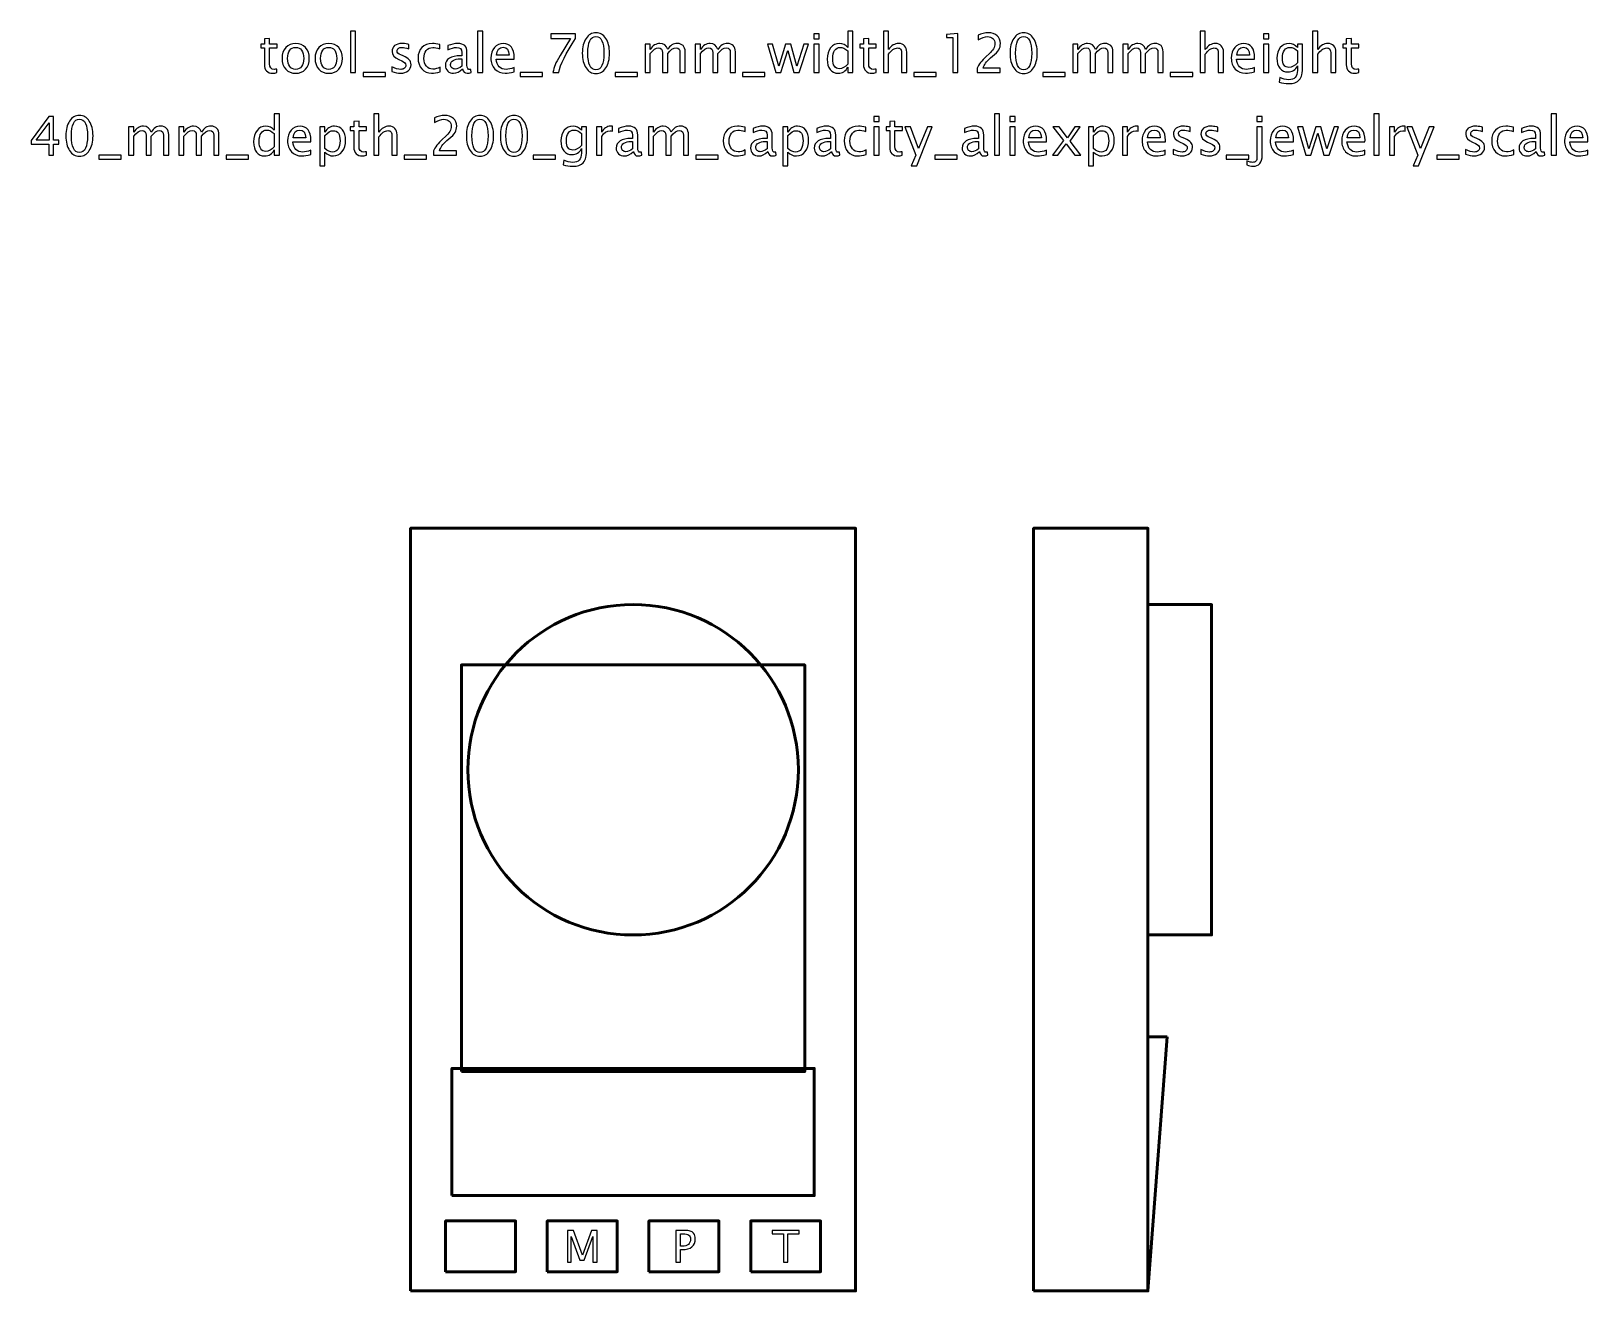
# Model space of a CAD drawing. Header units: centimetres. Extents: x -12.3 to 12.2, y -6 to 13.8.
import ezdxf

# ---------------------------------------------------------------- set-up
doc = ezdxf.new("R2010")
doc.units = ezdxf.units.CM
doc.header["$MEASUREMENT"] = 0
doc.layers.add('Layer 1', color=7, linetype='Continuous')

msp = doc.modelspace()

# ---------------------------------------------------------------- linework, layer by layer
at = {"layer": 'Layer 1', "lineweight": 53}
for points in [[(-6.3, -6), (0.7, -6), (0.7, 6), (-6.3, 6), (-6.3, -6)], [(3.5, -6), (5.3, -6), (5.3, 6), (3.5, 6), (3.5, -6)], [(5.3, -0.4), (6.3, -0.4), (6.3, 4.8), (5.3, 4.8), (5.3, -0.4)], [(-5.64999, -4.5), (0.05001, -4.5), (0.05001, -2.5), (-5.64999, -2.5), (-5.64999, -4.5)], [(-5.74993, -5.7), (-4.64993, -5.7), (-4.64993, -4.9), (-5.74993, -4.9), (-5.74993, -5.7)], [(-4.14993, -5.7), (-3.04993, -5.7), (-3.04993, -4.9), (-4.14993, -4.9), (-4.14993, -5.7)], [(-2.54993, -5.7), (-1.44993, -5.7), (-1.44993, -4.9), (-2.54993, -4.9), (-2.54993, -5.7)], [(-0.94993, -5.7), (0.15007, -5.7), (0.15007, -4.9), (-0.94993, -4.9), (-0.94993, -5.7)]]:
    msp.add_lwpolyline(points, close=True, dxfattribs=at)
at = {"layer": 'Layer 1', "color": 4, "lineweight": 53}
msp.add_lwpolyline([(-5.49999, -2.55), (-0.09999, -2.55), (-0.09999, 3.85), (-5.49999, 3.85), (-5.49999, -2.55)], close=True, dxfattribs=at)
at = {"layer": 'Layer 1', "lineweight": 53}
msp.add_ellipse((-2.79995, 2.20001), major_axis=(0, 2.6), ratio=1, dxfattribs=at)
at = {"layer": 'Layer 1'}
for points, knots in [([(-7.24711, 13.17044), (-7.24711, 13.17044), (-7.24711, 13.82322), (-7.24711, 13.82322), (-7.24711, 13.82322), (-7.24711, 13.82322), (-7.16583, 13.82322), (-7.16583, 13.82322), (-7.16583, 13.82322), (-7.16583, 13.82322), (-7.16583, 13.17044), (-7.16583, 13.17044), (-7.16583, 13.17044), (-7.16583, 13.17044), (-7.24711, 13.17044), (-7.24711, 13.17044)], [0, 0, 0, 0, 0.2, 0.2, 0.2, 0.2, 0.4, 0.4, 0.4, 0.4, 0.6, 0.6, 0.6, 0.6, 1, 1, 1, 1]), ([(-5.24628, 13.17044), (-5.24628, 13.17044), (-5.24628, 13.82322), (-5.24628, 13.82322), (-5.24628, 13.82322), (-5.24628, 13.82322), (-5.165, 13.82322), (-5.165, 13.82322), (-5.165, 13.82322), (-5.165, 13.82322), (-5.165, 13.17044), (-5.165, 13.17044), (-5.165, 13.17044), (-5.165, 13.17044), (-5.24628, 13.17044), (-5.24628, 13.17044)], [0, 0, 0, 0, 0.2, 0.2, 0.2, 0.2, 0.4, 0.4, 0.4, 0.4, 0.6, 0.6, 0.6, 0.6, 1, 1, 1, 1]), ([(-4.06079, 13.17044), (-4.05289, 13.21814), (-4.04146, 13.25948), (-4.02678, 13.29419), (-4.02678, 13.29419), (-4.01211, 13.32891), (-3.986, 13.37675), (-3.94875, 13.43742), (-3.94875, 13.43742), (-3.94875, 13.43742), (-3.78224, 13.70638), (-3.78224, 13.70638), (-3.78224, 13.70638), (-3.78224, 13.70638), (-4.09635, 13.70638), (-4.09635, 13.70638), (-4.09635, 13.70638), (-4.09635, 13.70638), (-4.09635, 13.78258), (-4.09635, 13.78258), (-4.09635, 13.78258), (-4.09635, 13.78258), (-3.70349, 13.78258), (-3.70349, 13.78258), (-3.70349, 13.78258), (-3.70349, 13.78258), (-3.70349, 13.70638), (-3.70349, 13.70638), (-3.70349, 13.70638), (-3.86027, 13.47496), (-3.94804, 13.29631), (-3.96681, 13.17044), (-3.96681, 13.17044), (-3.96681, 13.17044), (-4.06079, 13.17044), (-4.06079, 13.17044)], [0, 0, 0, 0, 0.1, 0.1, 0.1, 0.1, 0.2, 0.2, 0.2, 0.2, 0.3, 0.3, 0.3, 0.3, 0.4, 0.4, 0.4, 0.4, 0.5, 0.5, 0.5, 0.5, 0.6, 0.6, 0.6, 0.6, 0.7, 0.7, 0.7, 0.7, 0.8, 0.8, 0.8, 0.8, 1, 1, 1, 1]), ([(-3.38486, 13.1552), (-3.44907, 13.1552), (-3.50086, 13.18469), (-3.54009, 13.24354), (-3.54009, 13.24354), (-3.57946, 13.30238), (-3.59907, 13.37999), (-3.59907, 13.47651), (-3.59907, 13.47651), (-3.59907, 13.57303), (-3.57946, 13.65064), (-3.54009, 13.70949), (-3.54009, 13.70949), (-3.50086, 13.76833), (-3.44907, 13.79782), (-3.38486, 13.79782), (-3.38486, 13.79782), (-3.32037, 13.79782), (-3.26859, 13.76847), (-3.22936, 13.70977), (-3.22936, 13.70977), (-3.19027, 13.65107), (-3.17065, 13.57331), (-3.17065, 13.47651), (-3.17065, 13.47651), (-3.17065, 13.37999), (-3.19027, 13.30238), (-3.22936, 13.24354), (-3.22936, 13.24354), (-3.26859, 13.18469), (-3.32037, 13.1552), (-3.38486, 13.1552)], [0, 0, 0, 0, 0.11111111, 0.11111111, 0.11111111, 0.11111111, 0.22222222, 0.22222222, 0.22222222, 0.22222222, 0.33333333, 0.33333333, 0.33333333, 0.33333333, 0.44444444, 0.44444444, 0.44444444, 0.44444444, 0.55555556, 0.55555556, 0.55555556, 0.55555556, 0.66666667, 0.66666667, 0.66666667, 0.66666667, 0.77777778, 0.77777778, 0.77777778, 0.77777778, 1, 1, 1, 1]), ([(-3.385, 13.21616), (-3.3002, 13.21616), (-3.25786, 13.30294), (-3.25786, 13.47651), (-3.25786, 13.47651), (-3.25786, 13.65008), (-3.3002, 13.73686), (-3.385, 13.73686), (-3.385, 13.73686), (-3.46953, 13.73686), (-3.51186, 13.65008), (-3.51186, 13.47651), (-3.51186, 13.47651), (-3.51186, 13.30294), (-3.46953, 13.21616), (-3.385, 13.21616)], [0, 0, 0, 0, 0.2, 0.2, 0.2, 0.2, 0.4, 0.4, 0.4, 0.4, 0.6, 0.6, 0.6, 0.6, 1, 1, 1, 1]), ([(0.04431, 13.7013), (0.04431, 13.7013), (0.04431, 13.78258), (0.04431, 13.78258), (0.04431, 13.78258), (0.04431, 13.78258), (0.12559, 13.78258), (0.12559, 13.78258), (0.12559, 13.78258), (0.12559, 13.78258), (0.12559, 13.7013), (0.12559, 13.7013), (0.12559, 13.7013), (0.12559, 13.7013), (0.04431, 13.7013), (0.04431, 13.7013)], [0, 0, 0, 0, 0.2, 0.2, 0.2, 0.2, 0.4, 0.4, 0.4, 0.4, 0.6, 0.6, 0.6, 0.6, 1, 1, 1, 1]), ([(0.57771, 13.17044), (0.57771, 13.17044), (0.57771, 13.25468), (0.57771, 13.25468), (0.57771, 13.25468), (0.54455, 13.19175), (0.4946, 13.16028), (0.42785, 13.16028), (0.42785, 13.16028), (0.37367, 13.16028), (0.33105, 13.17989), (0.30001, 13.21926), (0.30001, 13.21926), (0.26896, 13.25863), (0.25344, 13.3124), (0.25344, 13.38056), (0.25344, 13.38056), (0.25344, 13.45506), (0.27108, 13.51503), (0.30622, 13.56047), (0.30622, 13.56047), (0.34149, 13.60577), (0.38778, 13.62849), (0.44521, 13.62849), (0.44521, 13.62849), (0.49841, 13.62849), (0.54272, 13.60817), (0.57771, 13.56739), (0.57771, 13.56739), (0.57771, 13.56739), (0.57771, 13.82322), (0.57771, 13.82322), (0.57771, 13.82322), (0.57771, 13.82322), (0.659, 13.82322), (0.659, 13.82322), (0.659, 13.82322), (0.659, 13.82322), (0.659, 13.17044), (0.659, 13.17044), (0.659, 13.17044), (0.659, 13.17044), (0.57771, 13.17044), (0.57771, 13.17044)], [0, 0, 0, 0, 0.08333333, 0.08333333, 0.08333333, 0.08333333, 0.16666667, 0.16666667, 0.16666667, 0.16666667, 0.25, 0.25, 0.25, 0.25, 0.33333333, 0.33333333, 0.33333333, 0.33333333, 0.41666667, 0.41666667, 0.41666667, 0.41666667, 0.5, 0.5, 0.5, 0.5, 0.58333333, 0.58333333, 0.58333333, 0.58333333, 0.66666667, 0.66666667, 0.66666667, 0.66666667, 0.75, 0.75, 0.75, 0.75, 0.83333333, 0.83333333, 0.83333333, 0.83333333, 1, 1, 1, 1]), ([(1.13849, 13.17044), (1.13849, 13.17044), (1.13849, 13.82322), (1.13849, 13.82322), (1.13849, 13.82322), (1.13849, 13.82322), (1.21977, 13.82322), (1.21977, 13.82322), (1.21977, 13.82322), (1.21977, 13.82322), (1.21977, 13.53437), (1.21977, 13.53437), (1.21977, 13.53437), (1.26281, 13.59716), (1.31559, 13.62849), (1.37796, 13.62849), (1.37796, 13.62849), (1.41719, 13.62849), (1.44837, 13.61621), (1.47137, 13.59152), (1.47137, 13.59152), (1.49437, 13.56696), (1.50595, 13.5338), (1.50595, 13.49232), (1.50595, 13.49232), (1.50595, 13.49232), (1.50595, 13.17044), (1.50595, 13.17044), (1.50595, 13.17044), (1.50595, 13.17044), (1.42466, 13.17044), (1.42466, 13.17044), (1.42466, 13.17044), (1.42466, 13.17044), (1.42466, 13.46579), (1.42466, 13.46579), (1.42466, 13.46579), (1.42466, 13.49909), (1.41973, 13.5228), (1.40999, 13.53691), (1.40999, 13.53691), (1.40011, 13.55116), (1.38388, 13.55821), (1.36116, 13.55821), (1.36116, 13.55821), (1.31121, 13.55821), (1.26408, 13.52562), (1.21977, 13.46042), (1.21977, 13.46042), (1.21977, 13.46042), (1.21977, 13.17044), (1.21977, 13.17044), (1.21977, 13.17044), (1.21977, 13.17044), (1.13849, 13.17044), (1.13849, 13.17044)], [0, 0, 0, 0, 0.06666667, 0.06666667, 0.06666667, 0.06666667, 0.13333333, 0.13333333, 0.13333333, 0.13333333, 0.2, 0.2, 0.2, 0.2, 0.26666667, 0.26666667, 0.26666667, 0.26666667, 0.33333333, 0.33333333, 0.33333333, 0.33333333, 0.4, 0.4, 0.4, 0.4, 0.46666667, 0.46666667, 0.46666667, 0.46666667, 0.53333333, 0.53333333, 0.53333333, 0.53333333, 0.6, 0.6, 0.6, 0.6, 0.66666667, 0.66666667, 0.66666667, 0.66666667, 0.73333333, 0.73333333, 0.73333333, 0.73333333, 0.8, 0.8, 0.8, 0.8, 0.86666667, 0.86666667, 0.86666667, 0.86666667, 1, 1, 1, 1]), ([(2.22788, 13.17044), (2.22788, 13.17044), (2.22788, 13.72162), (2.22788, 13.72162), (2.22788, 13.72162), (2.22788, 13.72162), (2.13051, 13.72162), (2.13051, 13.72162), (2.13051, 13.72162), (2.13051, 13.72162), (2.13051, 13.77242), (2.13051, 13.77242), (2.13051, 13.77242), (2.13051, 13.77242), (2.30916, 13.78766), (2.30916, 13.78766), (2.30916, 13.78766), (2.30916, 13.78766), (2.30916, 13.17044), (2.30916, 13.17044), (2.30916, 13.17044), (2.30916, 13.17044), (2.22788, 13.17044), (2.22788, 13.17044)], [0, 0, 0, 0, 0.14285714, 0.14285714, 0.14285714, 0.14285714, 0.28571429, 0.28571429, 0.28571429, 0.28571429, 0.42857143, 0.42857143, 0.42857143, 0.42857143, 0.57142857, 0.57142857, 0.57142857, 0.57142857, 0.71428571, 0.71428571, 0.71428571, 0.71428571, 1, 1, 1, 1]), ([(2.6117, 13.17044), (2.6117, 13.17044), (2.6117, 13.24156), (2.6117, 13.24156), (2.6117, 13.24156), (2.63541, 13.29702), (2.68325, 13.35755), (2.75536, 13.42289), (2.75536, 13.42289), (2.75536, 13.42289), (2.80192, 13.46466), (2.80192, 13.46466), (2.80192, 13.46466), (2.86189, 13.51913), (2.89195, 13.57303), (2.89195, 13.62665), (2.89195, 13.62665), (2.89195, 13.66094), (2.88165, 13.68776), (2.86119, 13.70737), (2.86119, 13.70737), (2.84073, 13.72698), (2.81236, 13.73686), (2.77638, 13.73686), (2.77638, 13.73686), (2.73433, 13.73686), (2.68452, 13.72078), (2.62694, 13.6886), (2.62694, 13.6886), (2.62694, 13.6886), (2.62694, 13.75972), (2.62694, 13.75972), (2.62694, 13.75972), (2.68127, 13.78512), (2.73532, 13.79782), (2.78922, 13.79782), (2.78922, 13.79782), (2.84651, 13.79782), (2.89252, 13.78244), (2.92723, 13.75154), (2.92723, 13.75154), (2.9618, 13.72063), (2.97916, 13.67971), (2.97916, 13.62863), (2.97916, 13.62863), (2.97916, 13.59194), (2.97041, 13.55934), (2.95291, 13.53098), (2.95291, 13.53098), (2.93527, 13.50248), (2.90268, 13.46804), (2.85484, 13.4274), (2.85484, 13.4274), (2.85484, 13.4274), (2.82337, 13.40059), (2.82337, 13.40059), (2.82337, 13.40059), (2.7579, 13.34514), (2.72008, 13.29208), (2.70992, 13.24156), (2.70992, 13.24156), (2.70992, 13.24156), (2.97662, 13.24156), (2.97662, 13.24156), (2.97662, 13.24156), (2.97662, 13.24156), (2.97662, 13.17044), (2.97662, 13.17044), (2.97662, 13.17044), (2.97662, 13.17044), (2.6117, 13.17044), (2.6117, 13.17044)], [0, 0, 0, 0, 0.05263158, 0.05263158, 0.05263158, 0.05263158, 0.10526316, 0.10526316, 0.10526316, 0.10526316, 0.15789474, 0.15789474, 0.15789474, 0.15789474, 0.21052632, 0.21052632, 0.21052632, 0.21052632, 0.26315789, 0.26315789, 0.26315789, 0.26315789, 0.31578947, 0.31578947, 0.31578947, 0.31578947, 0.36842105, 0.36842105, 0.36842105, 0.36842105, 0.42105263, 0.42105263, 0.42105263, 0.42105263, 0.47368421, 0.47368421, 0.47368421, 0.47368421, 0.52631579, 0.52631579, 0.52631579, 0.52631579, 0.57894737, 0.57894737, 0.57894737, 0.57894737, 0.63157895, 0.63157895, 0.63157895, 0.63157895, 0.68421053, 0.68421053, 0.68421053, 0.68421053, 0.73684211, 0.73684211, 0.73684211, 0.73684211, 0.78947368, 0.78947368, 0.78947368, 0.78947368, 0.84210526, 0.84210526, 0.84210526, 0.84210526, 0.89473684, 0.89473684, 0.89473684, 0.89473684, 1, 1, 1, 1]), ([(3.34436, 13.1552), (3.28015, 13.1552), (3.22836, 13.18469), (3.18913, 13.24354), (3.18913, 13.24354), (3.14976, 13.30238), (3.13015, 13.37999), (3.13015, 13.47651), (3.13015, 13.47651), (3.13015, 13.57303), (3.14976, 13.65064), (3.18913, 13.70949), (3.18913, 13.70949), (3.22836, 13.76833), (3.28015, 13.79782), (3.34436, 13.79782), (3.34436, 13.79782), (3.40885, 13.79782), (3.46063, 13.76847), (3.49986, 13.70977), (3.49986, 13.70977), (3.53895, 13.65107), (3.55857, 13.57331), (3.55857, 13.47651), (3.55857, 13.47651), (3.55857, 13.37999), (3.53895, 13.30238), (3.49986, 13.24354), (3.49986, 13.24354), (3.46063, 13.18469), (3.40885, 13.1552), (3.34436, 13.1552)], [0, 0, 0, 0, 0.11111111, 0.11111111, 0.11111111, 0.11111111, 0.22222222, 0.22222222, 0.22222222, 0.22222222, 0.33333333, 0.33333333, 0.33333333, 0.33333333, 0.44444444, 0.44444444, 0.44444444, 0.44444444, 0.55555556, 0.55555556, 0.55555556, 0.55555556, 0.66666667, 0.66666667, 0.66666667, 0.66666667, 0.77777778, 0.77777778, 0.77777778, 0.77777778, 1, 1, 1, 1]), ([(3.34422, 13.21616), (3.42902, 13.21616), (3.47136, 13.30294), (3.47136, 13.47651), (3.47136, 13.47651), (3.47136, 13.65008), (3.42902, 13.73686), (3.34422, 13.73686), (3.34422, 13.73686), (3.25969, 13.73686), (3.21736, 13.65008), (3.21736, 13.47651), (3.21736, 13.47651), (3.21736, 13.30294), (3.25969, 13.21616), (3.34422, 13.21616)], [0, 0, 0, 0, 0.2, 0.2, 0.2, 0.2, 0.4, 0.4, 0.4, 0.4, 0.6, 0.6, 0.6, 0.6, 1, 1, 1, 1]), ([(6.12117, 13.17044), (6.12117, 13.17044), (6.12117, 13.82322), (6.12117, 13.82322), (6.12117, 13.82322), (6.12117, 13.82322), (6.20245, 13.82322), (6.20245, 13.82322), (6.20245, 13.82322), (6.20245, 13.82322), (6.20245, 13.53437), (6.20245, 13.53437), (6.20245, 13.53437), (6.24549, 13.59716), (6.29827, 13.62849), (6.36064, 13.62849), (6.36064, 13.62849), (6.39987, 13.62849), (6.43105, 13.61621), (6.45405, 13.59152), (6.45405, 13.59152), (6.47705, 13.56696), (6.48863, 13.5338), (6.48863, 13.49232), (6.48863, 13.49232), (6.48863, 13.49232), (6.48863, 13.17044), (6.48863, 13.17044), (6.48863, 13.17044), (6.48863, 13.17044), (6.40734, 13.17044), (6.40734, 13.17044), (6.40734, 13.17044), (6.40734, 13.17044), (6.40734, 13.46579), (6.40734, 13.46579), (6.40734, 13.46579), (6.40734, 13.49909), (6.40241, 13.5228), (6.39267, 13.53691), (6.39267, 13.53691), (6.38279, 13.55116), (6.36656, 13.55821), (6.34384, 13.55821), (6.34384, 13.55821), (6.29389, 13.55821), (6.24676, 13.52562), (6.20245, 13.46042), (6.20245, 13.46042), (6.20245, 13.46042), (6.20245, 13.17044), (6.20245, 13.17044), (6.20245, 13.17044), (6.20245, 13.17044), (6.12117, 13.17044), (6.12117, 13.17044)], [0, 0, 0, 0, 0.06666667, 0.06666667, 0.06666667, 0.06666667, 0.13333333, 0.13333333, 0.13333333, 0.13333333, 0.2, 0.2, 0.2, 0.2, 0.26666667, 0.26666667, 0.26666667, 0.26666667, 0.33333333, 0.33333333, 0.33333333, 0.33333333, 0.4, 0.4, 0.4, 0.4, 0.46666667, 0.46666667, 0.46666667, 0.46666667, 0.53333333, 0.53333333, 0.53333333, 0.53333333, 0.6, 0.6, 0.6, 0.6, 0.66666667, 0.66666667, 0.66666667, 0.66666667, 0.73333333, 0.73333333, 0.73333333, 0.73333333, 0.8, 0.8, 0.8, 0.8, 0.86666667, 0.86666667, 0.86666667, 0.86666667, 1, 1, 1, 1]), ([(7.11841, 13.7013), (7.11841, 13.7013), (7.11841, 13.78258), (7.11841, 13.78258), (7.11841, 13.78258), (7.11841, 13.78258), (7.19969, 13.78258), (7.19969, 13.78258), (7.19969, 13.78258), (7.19969, 13.78258), (7.19969, 13.7013), (7.19969, 13.7013), (7.19969, 13.7013), (7.19969, 13.7013), (7.11841, 13.7013), (7.11841, 13.7013)], [0, 0, 0, 0, 0.2, 0.2, 0.2, 0.2, 0.4, 0.4, 0.4, 0.4, 0.6, 0.6, 0.6, 0.6, 1, 1, 1, 1]), ([(7.891, 13.17044), (7.891, 13.17044), (7.891, 13.82322), (7.891, 13.82322), (7.891, 13.82322), (7.891, 13.82322), (7.97228, 13.82322), (7.97228, 13.82322), (7.97228, 13.82322), (7.97228, 13.82322), (7.97228, 13.53437), (7.97228, 13.53437), (7.97228, 13.53437), (8.01532, 13.59716), (8.0681, 13.62849), (8.13047, 13.62849), (8.13047, 13.62849), (8.1697, 13.62849), (8.20088, 13.61621), (8.22388, 13.59152), (8.22388, 13.59152), (8.24688, 13.56696), (8.25846, 13.5338), (8.25846, 13.49232), (8.25846, 13.49232), (8.25846, 13.49232), (8.25846, 13.17044), (8.25846, 13.17044), (8.25846, 13.17044), (8.25846, 13.17044), (8.17717, 13.17044), (8.17717, 13.17044), (8.17717, 13.17044), (8.17717, 13.17044), (8.17717, 13.46579), (8.17717, 13.46579), (8.17717, 13.46579), (8.17717, 13.49909), (8.17224, 13.5228), (8.1625, 13.53691), (8.1625, 13.53691), (8.15262, 13.55116), (8.13639, 13.55821), (8.11367, 13.55821), (8.11367, 13.55821), (8.06372, 13.55821), (8.01659, 13.52562), (7.97228, 13.46042), (7.97228, 13.46042), (7.97228, 13.46042), (7.97228, 13.17044), (7.97228, 13.17044), (7.97228, 13.17044), (7.97228, 13.17044), (7.891, 13.17044), (7.891, 13.17044)], [0, 0, 0, 0, 0.06666667, 0.06666667, 0.06666667, 0.06666667, 0.13333333, 0.13333333, 0.13333333, 0.13333333, 0.2, 0.2, 0.2, 0.2, 0.26666667, 0.26666667, 0.26666667, 0.26666667, 0.33333333, 0.33333333, 0.33333333, 0.33333333, 0.4, 0.4, 0.4, 0.4, 0.46666667, 0.46666667, 0.46666667, 0.46666667, 0.53333333, 0.53333333, 0.53333333, 0.53333333, 0.6, 0.6, 0.6, 0.6, 0.66666667, 0.66666667, 0.66666667, 0.66666667, 0.73333333, 0.73333333, 0.73333333, 0.73333333, 0.8, 0.8, 0.8, 0.8, 0.86666667, 0.86666667, 0.86666667, 0.86666667, 1, 1, 1, 1]), ([(-8.40338, 13.17058), (-8.4285, 13.16367), (-8.45037, 13.16028), (-8.46885, 13.16028), (-8.46885, 13.16028), (-8.51034, 13.16028), (-8.54266, 13.17213), (-8.5658, 13.19584), (-8.5658, 13.19584), (-8.58908, 13.21955), (-8.60065, 13.25243), (-8.60065, 13.29462), (-8.60065, 13.29462), (-8.60065, 13.29462), (-8.60065, 13.55821), (-8.60065, 13.55821), (-8.60065, 13.55821), (-8.60065, 13.55821), (-8.65682, 13.55821), (-8.65682, 13.55821), (-8.65682, 13.55821), (-8.65682, 13.55821), (-8.65682, 13.61918), (-8.65682, 13.61918), (-8.65682, 13.61918), (-8.65682, 13.61918), (-8.60065, 13.61918), (-8.60065, 13.61918), (-8.60065, 13.61918), (-8.60065, 13.61918), (-8.60065, 13.70031), (-8.60065, 13.70031), (-8.60065, 13.70031), (-8.60065, 13.70031), (-8.51937, 13.70808), (-8.51937, 13.70808), (-8.51937, 13.70808), (-8.51937, 13.70808), (-8.51937, 13.61918), (-8.51937, 13.61918), (-8.51937, 13.61918), (-8.51937, 13.61918), (-8.40169, 13.61918), (-8.40169, 13.61918), (-8.40169, 13.61918), (-8.40169, 13.61918), (-8.40169, 13.55821), (-8.40169, 13.55821), (-8.40169, 13.55821), (-8.40169, 13.55821), (-8.51937, 13.55821), (-8.51937, 13.55821), (-8.51937, 13.55821), (-8.51937, 13.55821), (-8.51937, 13.30929), (-8.51937, 13.30929), (-8.51937, 13.30929), (-8.51937, 13.25059), (-8.49383, 13.22124), (-8.44289, 13.22124), (-8.44289, 13.22124), (-8.43202, 13.22124), (-8.4189, 13.22307), (-8.40338, 13.2266), (-8.40338, 13.2266), (-8.40338, 13.2266), (-8.40338, 13.17058), (-8.40338, 13.17058)], [0, 0, 0, 0, 0.05555556, 0.05555556, 0.05555556, 0.05555556, 0.11111111, 0.11111111, 0.11111111, 0.11111111, 0.16666667, 0.16666667, 0.16666667, 0.16666667, 0.22222222, 0.22222222, 0.22222222, 0.22222222, 0.27777778, 0.27777778, 0.27777778, 0.27777778, 0.33333333, 0.33333333, 0.33333333, 0.33333333, 0.38888889, 0.38888889, 0.38888889, 0.38888889, 0.44444444, 0.44444444, 0.44444444, 0.44444444, 0.5, 0.5, 0.5, 0.5, 0.55555556, 0.55555556, 0.55555556, 0.55555556, 0.61111111, 0.61111111, 0.61111111, 0.61111111, 0.66666667, 0.66666667, 0.66666667, 0.66666667, 0.72222222, 0.72222222, 0.72222222, 0.72222222, 0.77777778, 0.77777778, 0.77777778, 0.77777778, 0.83333333, 0.83333333, 0.83333333, 0.83333333, 0.88888889, 0.88888889, 0.88888889, 0.88888889, 1, 1, 1, 1]), ([(-8.10874, 13.16028), (-8.17464, 13.16028), (-8.22685, 13.18131), (-8.26524, 13.22336), (-8.26524, 13.22336), (-8.30376, 13.26541), (-8.32295, 13.32256), (-8.32295, 13.39467), (-8.32295, 13.39467), (-8.32295, 13.46663), (-8.30376, 13.52364), (-8.26524, 13.56555), (-8.26524, 13.56555), (-8.22685, 13.60746), (-8.17464, 13.62849), (-8.10874, 13.62849), (-8.10874, 13.62849), (-8.04284, 13.62849), (-7.99063, 13.60746), (-7.95225, 13.56555), (-7.95225, 13.56555), (-7.91373, 13.52364), (-7.89453, 13.46663), (-7.89453, 13.39467), (-7.89453, 13.39467), (-7.89453, 13.32256), (-7.91373, 13.26541), (-7.95225, 13.22336), (-7.95225, 13.22336), (-7.99063, 13.18131), (-8.04284, 13.16028), (-8.10874, 13.16028)], [0, 0, 0, 0, 0.11111111, 0.11111111, 0.11111111, 0.11111111, 0.22222222, 0.22222222, 0.22222222, 0.22222222, 0.33333333, 0.33333333, 0.33333333, 0.33333333, 0.44444444, 0.44444444, 0.44444444, 0.44444444, 0.55555556, 0.55555556, 0.55555556, 0.55555556, 0.66666667, 0.66666667, 0.66666667, 0.66666667, 0.77777778, 0.77777778, 0.77777778, 0.77777778, 1, 1, 1, 1]), ([(-8.10888, 13.22124), (-8.06867, 13.22124), (-8.03734, 13.23634), (-8.01504, 13.26668), (-8.01504, 13.26668), (-7.99289, 13.29688), (-7.98174, 13.33963), (-7.98174, 13.39467), (-7.98174, 13.39467), (-7.98174, 13.44956), (-7.99289, 13.49217), (-8.01504, 13.52237), (-8.01504, 13.52237), (-8.03734, 13.55243), (-8.06867, 13.56753), (-8.10888, 13.56753), (-8.10888, 13.56753), (-8.14924, 13.56753), (-8.18057, 13.55243), (-8.20258, 13.52237), (-8.20258, 13.52237), (-8.22474, 13.49217), (-8.23574, 13.44956), (-8.23574, 13.39467), (-8.23574, 13.39467), (-8.23574, 13.33963), (-8.22474, 13.29688), (-8.20258, 13.26668), (-8.20258, 13.26668), (-8.18057, 13.23634), (-8.14924, 13.22124), (-8.10888, 13.22124)], [0, 0, 0, 0, 0.11111111, 0.11111111, 0.11111111, 0.11111111, 0.22222222, 0.22222222, 0.22222222, 0.22222222, 0.33333333, 0.33333333, 0.33333333, 0.33333333, 0.44444444, 0.44444444, 0.44444444, 0.44444444, 0.55555556, 0.55555556, 0.55555556, 0.55555556, 0.66666667, 0.66666667, 0.66666667, 0.66666667, 0.77777778, 0.77777778, 0.77777778, 0.77777778, 1, 1, 1, 1]), ([(-7.5886, 13.16028), (-7.6545, 13.16028), (-7.70671, 13.18131), (-7.7451, 13.22336), (-7.7451, 13.22336), (-7.78362, 13.26541), (-7.80281, 13.32256), (-7.80281, 13.39467), (-7.80281, 13.39467), (-7.80281, 13.46663), (-7.78362, 13.52364), (-7.7451, 13.56555), (-7.7451, 13.56555), (-7.70671, 13.60746), (-7.6545, 13.62849), (-7.5886, 13.62849), (-7.5886, 13.62849), (-7.5227, 13.62849), (-7.47049, 13.60746), (-7.43211, 13.56555), (-7.43211, 13.56555), (-7.39359, 13.52364), (-7.37439, 13.46663), (-7.37439, 13.39467), (-7.37439, 13.39467), (-7.37439, 13.32256), (-7.39359, 13.26541), (-7.43211, 13.22336), (-7.43211, 13.22336), (-7.47049, 13.18131), (-7.5227, 13.16028), (-7.5886, 13.16028)], [0, 0, 0, 0, 0.11111111, 0.11111111, 0.11111111, 0.11111111, 0.22222222, 0.22222222, 0.22222222, 0.22222222, 0.33333333, 0.33333333, 0.33333333, 0.33333333, 0.44444444, 0.44444444, 0.44444444, 0.44444444, 0.55555556, 0.55555556, 0.55555556, 0.55555556, 0.66666667, 0.66666667, 0.66666667, 0.66666667, 0.77777778, 0.77777778, 0.77777778, 0.77777778, 1, 1, 1, 1]), ([(-7.58874, 13.22124), (-7.54853, 13.22124), (-7.5172, 13.23634), (-7.4949, 13.26668), (-7.4949, 13.26668), (-7.47275, 13.29688), (-7.4616, 13.33963), (-7.4616, 13.39467), (-7.4616, 13.39467), (-7.4616, 13.44956), (-7.47275, 13.49217), (-7.4949, 13.52237), (-7.4949, 13.52237), (-7.5172, 13.55243), (-7.54853, 13.56753), (-7.58874, 13.56753), (-7.58874, 13.56753), (-7.6291, 13.56753), (-7.66043, 13.55243), (-7.68244, 13.52237), (-7.68244, 13.52237), (-7.7046, 13.49217), (-7.7156, 13.44956), (-7.7156, 13.39467), (-7.7156, 13.39467), (-7.7156, 13.33963), (-7.7046, 13.29688), (-7.68244, 13.26668), (-7.68244, 13.26668), (-7.66043, 13.23634), (-7.6291, 13.22124), (-7.58874, 13.22124)], [0, 0, 0, 0, 0.11111111, 0.11111111, 0.11111111, 0.11111111, 0.22222222, 0.22222222, 0.22222222, 0.22222222, 0.33333333, 0.33333333, 0.33333333, 0.33333333, 0.44444444, 0.44444444, 0.44444444, 0.44444444, 0.55555556, 0.55555556, 0.55555556, 0.55555556, 0.66666667, 0.66666667, 0.66666667, 0.66666667, 0.77777778, 0.77777778, 0.77777778, 0.77777778, 1, 1, 1, 1]), ([(-6.59517, 13.18653), (-6.59517, 13.18653), (-6.59517, 13.26103), (-6.59517, 13.26103), (-6.59517, 13.26103), (-6.54197, 13.2345), (-6.49582, 13.22124), (-6.45645, 13.22124), (-6.45645, 13.22124), (-6.43303, 13.22124), (-6.41356, 13.22759), (-6.39817, 13.24029), (-6.39817, 13.24029), (-6.38279, 13.25285), (-6.37503, 13.26865), (-6.37503, 13.2877), (-6.37503, 13.2877), (-6.37503, 13.3155), (-6.39662, 13.3385), (-6.4398, 13.35671), (-6.4398, 13.35671), (-6.4398, 13.35671), (-6.48736, 13.37689), (-6.48736, 13.37689), (-6.48736, 13.37689), (-6.55749, 13.40596), (-6.59263, 13.44801), (-6.59263, 13.50262), (-6.59263, 13.50262), (-6.59263, 13.5417), (-6.5788, 13.57247), (-6.55114, 13.5949), (-6.55114, 13.5949), (-6.52348, 13.61734), (-6.48552, 13.62849), (-6.4374, 13.62849), (-6.4374, 13.62849), (-6.41243, 13.62849), (-6.38138, 13.6251), (-6.34455, 13.61819), (-6.34455, 13.61819), (-6.34455, 13.61819), (-6.32762, 13.61494), (-6.32762, 13.61494), (-6.32762, 13.61494), (-6.32762, 13.61494), (-6.32762, 13.54721), (-6.32762, 13.54721), (-6.32762, 13.54721), (-6.37292, 13.56075), (-6.40904, 13.56753), (-6.43599, 13.56753), (-6.43599, 13.56753), (-6.4597, 13.56753), (-6.47847, 13.56231), (-6.49272, 13.55201), (-6.49272, 13.55201), (-6.50683, 13.5417), (-6.51389, 13.52788), (-6.51389, 13.51052), (-6.51389, 13.51052), (-6.51389, 13.48611), (-6.49413, 13.46536), (-6.45448, 13.44857), (-6.45448, 13.44857), (-6.45448, 13.44857), (-6.41539, 13.43206), (-6.41539, 13.43206), (-6.41539, 13.43206), (-6.37108, 13.41343), (-6.33975, 13.39368), (-6.32141, 13.37294), (-6.32141, 13.37294), (-6.30292, 13.35219), (-6.29375, 13.32623), (-6.29375, 13.29518), (-6.29375, 13.29518), (-6.29375, 13.25581), (-6.30927, 13.2235), (-6.34046, 13.19824), (-6.34046, 13.19824), (-6.3715, 13.17298), (-6.4113, 13.16028), (-6.4597, 13.16028), (-6.4597, 13.16028), (-6.49695, 13.16028), (-6.54197, 13.16903), (-6.59517, 13.18653)], [0, 0, 0, 0, 0.04347826, 0.04347826, 0.04347826, 0.04347826, 0.08695652, 0.08695652, 0.08695652, 0.08695652, 0.13043478, 0.13043478, 0.13043478, 0.13043478, 0.17391304, 0.17391304, 0.17391304, 0.17391304, 0.2173913, 0.2173913, 0.2173913, 0.2173913, 0.26086957, 0.26086957, 0.26086957, 0.26086957, 0.30434783, 0.30434783, 0.30434783, 0.30434783, 0.34782609, 0.34782609, 0.34782609, 0.34782609, 0.39130435, 0.39130435, 0.39130435, 0.39130435, 0.43478261, 0.43478261, 0.43478261, 0.43478261, 0.47826087, 0.47826087, 0.47826087, 0.47826087, 0.52173913, 0.52173913, 0.52173913, 0.52173913, 0.56521739, 0.56521739, 0.56521739, 0.56521739, 0.60869565, 0.60869565, 0.60869565, 0.60869565, 0.65217391, 0.65217391, 0.65217391, 0.65217391, 0.69565217, 0.69565217, 0.69565217, 0.69565217, 0.73913043, 0.73913043, 0.73913043, 0.73913043, 0.7826087, 0.7826087, 0.7826087, 0.7826087, 0.82608696, 0.82608696, 0.82608696, 0.82608696, 0.86956522, 0.86956522, 0.86956522, 0.86956522, 0.91304348, 0.91304348, 0.91304348, 0.91304348, 1, 1, 1, 1]), ([(-5.83585, 13.18399), (-5.88848, 13.16818), (-5.93392, 13.16028), (-5.97216, 13.16028), (-5.97216, 13.16028), (-6.03284, 13.16028), (-6.08307, 13.18272), (-6.12301, 13.22745), (-6.12301, 13.22745), (-6.16294, 13.27232), (-6.18298, 13.32891), (-6.18298, 13.39707), (-6.18298, 13.39707), (-6.18298, 13.46988), (-6.16322, 13.52675), (-6.12371, 13.56739), (-6.12371, 13.56739), (-6.0842, 13.60817), (-6.02903, 13.62849), (-5.95819, 13.62849), (-5.95819, 13.62849), (-5.92333, 13.62849), (-5.88411, 13.62369), (-5.84093, 13.6141), (-5.84093, 13.6141), (-5.84093, 13.6141), (-5.84093, 13.54551), (-5.84093, 13.54551), (-5.84093, 13.54551), (-5.88679, 13.55906), (-5.92418, 13.56583), (-5.95297, 13.56583), (-5.95297, 13.56583), (-5.99474, 13.56583), (-6.02818, 13.55017), (-6.05316, 13.51899), (-6.05316, 13.51899), (-6.07813, 13.4878), (-6.09069, 13.44617), (-6.09069, 13.39424), (-6.09069, 13.39424), (-6.09069, 13.34387), (-6.07771, 13.30323), (-6.05189, 13.27204), (-6.05189, 13.27204), (-6.02606, 13.241), (-5.99234, 13.22547), (-5.95043, 13.22547), (-5.95043, 13.22547), (-5.91332, 13.22547), (-5.87522, 13.23507), (-5.83585, 13.25426), (-5.83585, 13.25426), (-5.83585, 13.25426), (-5.83585, 13.18399), (-5.83585, 13.18399)], [0, 0, 0, 0, 0.06666667, 0.06666667, 0.06666667, 0.06666667, 0.13333333, 0.13333333, 0.13333333, 0.13333333, 0.2, 0.2, 0.2, 0.2, 0.26666667, 0.26666667, 0.26666667, 0.26666667, 0.33333333, 0.33333333, 0.33333333, 0.33333333, 0.4, 0.4, 0.4, 0.4, 0.46666667, 0.46666667, 0.46666667, 0.46666667, 0.53333333, 0.53333333, 0.53333333, 0.53333333, 0.6, 0.6, 0.6, 0.6, 0.66666667, 0.66666667, 0.66666667, 0.66666667, 0.73333333, 0.73333333, 0.73333333, 0.73333333, 0.8, 0.8, 0.8, 0.8, 0.86666667, 0.86666667, 0.86666667, 0.86666667, 1, 1, 1, 1]), ([(-5.4825, 13.22759), (-5.53132, 13.18272), (-5.57831, 13.16028), (-5.62347, 13.16028), (-5.62347, 13.16028), (-5.66058, 13.16028), (-5.69148, 13.17185), (-5.7159, 13.19513), (-5.7159, 13.19513), (-5.74045, 13.21842), (-5.75273, 13.24777), (-5.75273, 13.28319), (-5.75273, 13.28319), (-5.75273, 13.33215), (-5.73212, 13.36983), (-5.69092, 13.39608), (-5.69092, 13.39608), (-5.64971, 13.42232), (-5.59059, 13.43545), (-5.51354, 13.43545), (-5.51354, 13.43545), (-5.51354, 13.43545), (-5.49449, 13.43545), (-5.49449, 13.43545), (-5.49449, 13.43545), (-5.49449, 13.43545), (-5.49449, 13.48949), (-5.49449, 13.48949), (-5.49449, 13.48949), (-5.49449, 13.54156), (-5.52159, 13.56753), (-5.57591, 13.56753), (-5.57591, 13.56753), (-5.61796, 13.56753), (-5.66397, 13.55426), (-5.71378, 13.52773), (-5.71378, 13.52773), (-5.71378, 13.52773), (-5.71378, 13.59462), (-5.71378, 13.59462), (-5.71378, 13.59462), (-5.65903, 13.6172), (-5.60738, 13.62849), (-5.55898, 13.62849), (-5.55898, 13.62849), (-5.50917, 13.62849), (-5.47234, 13.6172), (-5.44877, 13.59448), (-5.44877, 13.59448), (-5.42507, 13.57176), (-5.41321, 13.53677), (-5.41321, 13.48949), (-5.41321, 13.48949), (-5.41321, 13.48949), (-5.41321, 13.28672), (-5.41321, 13.28672), (-5.41321, 13.28672), (-5.41321, 13.24029), (-5.39896, 13.21701), (-5.37031, 13.21701), (-5.37031, 13.21701), (-5.36679, 13.21701), (-5.36156, 13.21757), (-5.35465, 13.2187), (-5.35465, 13.2187), (-5.35465, 13.2187), (-5.34886, 13.17354), (-5.34886, 13.17354), (-5.34886, 13.17354), (-5.36735, 13.16465), (-5.38767, 13.16028), (-5.40997, 13.16028), (-5.40997, 13.16028), (-5.44793, 13.16028), (-5.47206, 13.18272), (-5.4825, 13.22759)], [0, 0, 0, 0, 0.05, 0.05, 0.05, 0.05, 0.1, 0.1, 0.1, 0.1, 0.15, 0.15, 0.15, 0.15, 0.2, 0.2, 0.2, 0.2, 0.25, 0.25, 0.25, 0.25, 0.3, 0.3, 0.3, 0.3, 0.35, 0.35, 0.35, 0.35, 0.4, 0.4, 0.4, 0.4, 0.45, 0.45, 0.45, 0.45, 0.5, 0.5, 0.5, 0.5, 0.55, 0.55, 0.55, 0.55, 0.6, 0.6, 0.6, 0.6, 0.65, 0.65, 0.65, 0.65, 0.7, 0.7, 0.7, 0.7, 0.75, 0.75, 0.75, 0.75, 0.8, 0.8, 0.8, 0.8, 0.85, 0.85, 0.85, 0.85, 0.9, 0.9, 0.9, 0.9, 1, 1, 1, 1]), ([(-4.67224, 13.18483), (-4.72685, 13.16846), (-4.77355, 13.16028), (-4.8125, 13.16028), (-4.8125, 13.16028), (-4.87896, 13.16028), (-4.93301, 13.18229), (-4.97464, 13.22618), (-4.97464, 13.22618), (-5.01627, 13.27006), (-5.03715, 13.32693), (-5.03715, 13.39692), (-5.03715, 13.39692), (-5.03715, 13.4648), (-5.01881, 13.52054), (-4.98198, 13.56414), (-4.98198, 13.56414), (-4.94515, 13.6076), (-4.89801, 13.62934), (-4.84058, 13.62934), (-4.84058, 13.62934), (-4.78625, 13.62934), (-4.7442, 13.61), (-4.71457, 13.57134), (-4.71457, 13.57134), (-4.68494, 13.53267), (-4.67012, 13.47792), (-4.67012, 13.40694), (-4.67012, 13.40694), (-4.67012, 13.40694), (-4.67054, 13.38211), (-4.67054, 13.38211), (-4.67054, 13.38211), (-4.67054, 13.38211), (-4.95418, 13.38211), (-4.95418, 13.38211), (-4.95418, 13.38211), (-4.94232, 13.27486), (-4.88997, 13.22124), (-4.79726, 13.22124), (-4.79726, 13.22124), (-4.76325, 13.22124), (-4.72162, 13.23084), (-4.67224, 13.25003), (-4.67224, 13.25003), (-4.67224, 13.25003), (-4.67224, 13.18483), (-4.67224, 13.18483)], [0, 0, 0, 0, 0.07692308, 0.07692308, 0.07692308, 0.07692308, 0.15384615, 0.15384615, 0.15384615, 0.15384615, 0.23076923, 0.23076923, 0.23076923, 0.23076923, 0.30769231, 0.30769231, 0.30769231, 0.30769231, 0.38461538, 0.38461538, 0.38461538, 0.38461538, 0.46153846, 0.46153846, 0.46153846, 0.46153846, 0.53846154, 0.53846154, 0.53846154, 0.53846154, 0.61538462, 0.61538462, 0.61538462, 0.61538462, 0.69230769, 0.69230769, 0.69230769, 0.69230769, 0.76923077, 0.76923077, 0.76923077, 0.76923077, 0.84615385, 0.84615385, 0.84615385, 0.84615385, 1, 1, 1, 1]), ([(-4.94994, 13.44307), (-4.94994, 13.44307), (-4.75182, 13.44307), (-4.75182, 13.44307), (-4.75182, 13.44307), (-4.75182, 13.52661), (-4.78301, 13.56837), (-4.84524, 13.56837), (-4.84524, 13.56837), (-4.90789, 13.56837), (-4.94275, 13.52661), (-4.94994, 13.44307)], [0, 0, 0, 0, 0.25, 0.25, 0.25, 0.25, 0.5, 0.5, 0.5, 0.5, 1, 1, 1, 1]), ([(-2.61241, 13.17044), (-2.61241, 13.17044), (-2.61241, 13.61918), (-2.61241, 13.61918), (-2.61241, 13.61918), (-2.61241, 13.61918), (-2.53113, 13.61918), (-2.53113, 13.61918), (-2.53113, 13.61918), (-2.53113, 13.61918), (-2.53113, 13.53437), (-2.53113, 13.53437), (-2.53113, 13.53437), (-2.49148, 13.59716), (-2.44068, 13.62849), (-2.37845, 13.62849), (-2.37845, 13.62849), (-2.31847, 13.62849), (-2.27769, 13.59716), (-2.25596, 13.53437), (-2.25596, 13.53437), (-2.21744, 13.59773), (-2.1672, 13.62934), (-2.10554, 13.62934), (-2.10554, 13.62934), (-2.06617, 13.62934), (-2.03555, 13.61776), (-2.01367, 13.59448), (-2.01367, 13.59448), (-1.9918, 13.5712), (-1.98079, 13.5386), (-1.98079, 13.49669), (-1.98079, 13.49669), (-1.98079, 13.49669), (-1.98079, 13.17044), (-1.98079, 13.17044), (-1.98079, 13.17044), (-1.98079, 13.17044), (-2.06207, 13.17044), (-2.06207, 13.17044), (-2.06207, 13.17044), (-2.06207, 13.17044), (-2.06207, 13.48328), (-2.06207, 13.48328), (-2.06207, 13.48328), (-2.06207, 13.53437), (-2.08239, 13.55991), (-2.12303, 13.55991), (-2.12303, 13.55991), (-2.16523, 13.55991), (-2.20954, 13.53013), (-2.25596, 13.47044), (-2.25596, 13.47044), (-2.25596, 13.47044), (-2.25596, 13.17044), (-2.25596, 13.17044), (-2.25596, 13.17044), (-2.25596, 13.17044), (-2.33724, 13.17044), (-2.33724, 13.17044), (-2.33724, 13.17044), (-2.33724, 13.17044), (-2.33724, 13.48357), (-2.33724, 13.48357), (-2.33724, 13.48357), (-2.33724, 13.53507), (-2.35784, 13.56075), (-2.39919, 13.56075), (-2.39919, 13.56075), (-2.44025, 13.56075), (-2.48428, 13.53084), (-2.53113, 13.47087), (-2.53113, 13.47087), (-2.53113, 13.47087), (-2.53113, 13.17044), (-2.53113, 13.17044), (-2.53113, 13.17044), (-2.53113, 13.17044), (-2.61241, 13.17044), (-2.61241, 13.17044)], [0, 0, 0, 0, 0.04761905, 0.04761905, 0.04761905, 0.04761905, 0.0952381, 0.0952381, 0.0952381, 0.0952381, 0.14285714, 0.14285714, 0.14285714, 0.14285714, 0.19047619, 0.19047619, 0.19047619, 0.19047619, 0.23809524, 0.23809524, 0.23809524, 0.23809524, 0.28571429, 0.28571429, 0.28571429, 0.28571429, 0.33333333, 0.33333333, 0.33333333, 0.33333333, 0.38095238, 0.38095238, 0.38095238, 0.38095238, 0.42857143, 0.42857143, 0.42857143, 0.42857143, 0.47619048, 0.47619048, 0.47619048, 0.47619048, 0.52380952, 0.52380952, 0.52380952, 0.52380952, 0.57142857, 0.57142857, 0.57142857, 0.57142857, 0.61904762, 0.61904762, 0.61904762, 0.61904762, 0.66666667, 0.66666667, 0.66666667, 0.66666667, 0.71428571, 0.71428571, 0.71428571, 0.71428571, 0.76190476, 0.76190476, 0.76190476, 0.76190476, 0.80952381, 0.80952381, 0.80952381, 0.80952381, 0.85714286, 0.85714286, 0.85714286, 0.85714286, 0.9047619, 0.9047619, 0.9047619, 0.9047619, 1, 1, 1, 1]), ([(-1.8219, 13.17044), (-1.8219, 13.17044), (-1.8219, 13.61918), (-1.8219, 13.61918), (-1.8219, 13.61918), (-1.8219, 13.61918), (-1.74062, 13.61918), (-1.74062, 13.61918), (-1.74062, 13.61918), (-1.74062, 13.61918), (-1.74062, 13.53437), (-1.74062, 13.53437), (-1.74062, 13.53437), (-1.70097, 13.59716), (-1.65017, 13.62849), (-1.58794, 13.62849), (-1.58794, 13.62849), (-1.52796, 13.62849), (-1.48718, 13.59716), (-1.46545, 13.53437), (-1.46545, 13.53437), (-1.42693, 13.59773), (-1.37669, 13.62934), (-1.31503, 13.62934), (-1.31503, 13.62934), (-1.27566, 13.62934), (-1.24504, 13.61776), (-1.22316, 13.59448), (-1.22316, 13.59448), (-1.20129, 13.5712), (-1.19028, 13.5386), (-1.19028, 13.49669), (-1.19028, 13.49669), (-1.19028, 13.49669), (-1.19028, 13.17044), (-1.19028, 13.17044), (-1.19028, 13.17044), (-1.19028, 13.17044), (-1.27156, 13.17044), (-1.27156, 13.17044), (-1.27156, 13.17044), (-1.27156, 13.17044), (-1.27156, 13.48328), (-1.27156, 13.48328), (-1.27156, 13.48328), (-1.27156, 13.53437), (-1.29188, 13.55991), (-1.33252, 13.55991), (-1.33252, 13.55991), (-1.37472, 13.55991), (-1.41903, 13.53013), (-1.46545, 13.47044), (-1.46545, 13.47044), (-1.46545, 13.47044), (-1.46545, 13.17044), (-1.46545, 13.17044), (-1.46545, 13.17044), (-1.46545, 13.17044), (-1.54673, 13.17044), (-1.54673, 13.17044), (-1.54673, 13.17044), (-1.54673, 13.17044), (-1.54673, 13.48357), (-1.54673, 13.48357), (-1.54673, 13.48357), (-1.54673, 13.53507), (-1.56733, 13.56075), (-1.60868, 13.56075), (-1.60868, 13.56075), (-1.64974, 13.56075), (-1.69377, 13.53084), (-1.74062, 13.47087), (-1.74062, 13.47087), (-1.74062, 13.47087), (-1.74062, 13.17044), (-1.74062, 13.17044), (-1.74062, 13.17044), (-1.74062, 13.17044), (-1.8219, 13.17044), (-1.8219, 13.17044)], [0, 0, 0, 0, 0.04761905, 0.04761905, 0.04761905, 0.04761905, 0.0952381, 0.0952381, 0.0952381, 0.0952381, 0.14285714, 0.14285714, 0.14285714, 0.14285714, 0.19047619, 0.19047619, 0.19047619, 0.19047619, 0.23809524, 0.23809524, 0.23809524, 0.23809524, 0.28571429, 0.28571429, 0.28571429, 0.28571429, 0.33333333, 0.33333333, 0.33333333, 0.33333333, 0.38095238, 0.38095238, 0.38095238, 0.38095238, 0.42857143, 0.42857143, 0.42857143, 0.42857143, 0.47619048, 0.47619048, 0.47619048, 0.47619048, 0.52380952, 0.52380952, 0.52380952, 0.52380952, 0.57142857, 0.57142857, 0.57142857, 0.57142857, 0.61904762, 0.61904762, 0.61904762, 0.61904762, 0.66666667, 0.66666667, 0.66666667, 0.66666667, 0.71428571, 0.71428571, 0.71428571, 0.71428571, 0.76190476, 0.76190476, 0.76190476, 0.76190476, 0.80952381, 0.80952381, 0.80952381, 0.80952381, 0.85714286, 0.85714286, 0.85714286, 0.85714286, 0.9047619, 0.9047619, 0.9047619, 0.9047619, 1, 1, 1, 1]), ([(-0.55556, 13.17044), (-0.55556, 13.17044), (-0.68425, 13.61918), (-0.68425, 13.61918), (-0.68425, 13.61918), (-0.68425, 13.61918), (-0.60495, 13.61918), (-0.60495, 13.61918), (-0.60495, 13.61918), (-0.60495, 13.61918), (-0.50631, 13.27077), (-0.50631, 13.27077), (-0.50631, 13.27077), (-0.50631, 13.27077), (-0.39991, 13.61918), (-0.39991, 13.61918), (-0.39991, 13.61918), (-0.39991, 13.61918), (-0.31863, 13.61918), (-0.31863, 13.61918), (-0.31863, 13.61918), (-0.31863, 13.61918), (-0.22507, 13.27133), (-0.22507, 13.27133), (-0.22507, 13.27133), (-0.22507, 13.27133), (-0.1119, 13.61918), (-0.1119, 13.61918), (-0.1119, 13.61918), (-0.1119, 13.61918), (-0.04247, 13.61918), (-0.04247, 13.61918), (-0.04247, 13.61918), (-0.04247, 13.61918), (-0.18895, 13.17044), (-0.18895, 13.17044), (-0.18895, 13.17044), (-0.18895, 13.17044), (-0.27023, 13.17044), (-0.27023, 13.17044), (-0.27023, 13.17044), (-0.27023, 13.17044), (-0.36647, 13.5204), (-0.36647, 13.5204), (-0.36647, 13.5204), (-0.36647, 13.5204), (-0.47428, 13.17044), (-0.47428, 13.17044), (-0.47428, 13.17044), (-0.47428, 13.17044), (-0.55556, 13.17044), (-0.55556, 13.17044)], [0, 0, 0, 0, 0.07142857, 0.07142857, 0.07142857, 0.07142857, 0.14285714, 0.14285714, 0.14285714, 0.14285714, 0.21428571, 0.21428571, 0.21428571, 0.21428571, 0.28571429, 0.28571429, 0.28571429, 0.28571429, 0.35714286, 0.35714286, 0.35714286, 0.35714286, 0.42857143, 0.42857143, 0.42857143, 0.42857143, 0.5, 0.5, 0.5, 0.5, 0.57142857, 0.57142857, 0.57142857, 0.57142857, 0.64285714, 0.64285714, 0.64285714, 0.64285714, 0.71428571, 0.71428571, 0.71428571, 0.71428571, 0.78571429, 0.78571429, 0.78571429, 0.78571429, 0.85714286, 0.85714286, 0.85714286, 0.85714286, 1, 1, 1, 1]), ([(0.04431, 13.17044), (0.04431, 13.17044), (0.04431, 13.61918), (0.04431, 13.61918), (0.04431, 13.61918), (0.04431, 13.61918), (0.12559, 13.61918), (0.12559, 13.61918), (0.12559, 13.61918), (0.12559, 13.61918), (0.12559, 13.17044), (0.12559, 13.17044), (0.12559, 13.17044), (0.12559, 13.17044), (0.04431, 13.17044), (0.04431, 13.17044)], [0, 0, 0, 0, 0.2, 0.2, 0.2, 0.2, 0.4, 0.4, 0.4, 0.4, 0.6, 0.6, 0.6, 0.6, 1, 1, 1, 1]), ([(0.57771, 13.51179), (0.53552, 13.5489), (0.49559, 13.56753), (0.45777, 13.56753), (0.45777, 13.56753), (0.42052, 13.56753), (0.39173, 13.55201), (0.37127, 13.52082), (0.37127, 13.52082), (0.35081, 13.48978), (0.34065, 13.44575), (0.34065, 13.38874), (0.34065, 13.38874), (0.34065, 13.28389), (0.37536, 13.2314), (0.44493, 13.2314), (0.44493, 13.2314), (0.49008, 13.2314), (0.53439, 13.25609), (0.57771, 13.30534), (0.57771, 13.30534), (0.57771, 13.30534), (0.57771, 13.51179), (0.57771, 13.51179)], [0, 0, 0, 0, 0.14285714, 0.14285714, 0.14285714, 0.14285714, 0.28571429, 0.28571429, 0.28571429, 0.28571429, 0.42857143, 0.42857143, 0.42857143, 0.42857143, 0.57142857, 0.57142857, 0.57142857, 0.57142857, 0.71428571, 0.71428571, 0.71428571, 0.71428571, 1, 1, 1, 1]), ([(1.0225, 13.17058), (0.99738, 13.16367), (0.97551, 13.16028), (0.95703, 13.16028), (0.95703, 13.16028), (0.91554, 13.16028), (0.88322, 13.17213), (0.86008, 13.19584), (0.86008, 13.19584), (0.8368, 13.21955), (0.82523, 13.25243), (0.82523, 13.29462), (0.82523, 13.29462), (0.82523, 13.29462), (0.82523, 13.55821), (0.82523, 13.55821), (0.82523, 13.55821), (0.82523, 13.55821), (0.76906, 13.55821), (0.76906, 13.55821), (0.76906, 13.55821), (0.76906, 13.55821), (0.76906, 13.61918), (0.76906, 13.61918), (0.76906, 13.61918), (0.76906, 13.61918), (0.82523, 13.61918), (0.82523, 13.61918), (0.82523, 13.61918), (0.82523, 13.61918), (0.82523, 13.70031), (0.82523, 13.70031), (0.82523, 13.70031), (0.82523, 13.70031), (0.90651, 13.70808), (0.90651, 13.70808), (0.90651, 13.70808), (0.90651, 13.70808), (0.90651, 13.61918), (0.90651, 13.61918), (0.90651, 13.61918), (0.90651, 13.61918), (1.02419, 13.61918), (1.02419, 13.61918), (1.02419, 13.61918), (1.02419, 13.61918), (1.02419, 13.55821), (1.02419, 13.55821), (1.02419, 13.55821), (1.02419, 13.55821), (0.90651, 13.55821), (0.90651, 13.55821), (0.90651, 13.55821), (0.90651, 13.55821), (0.90651, 13.30929), (0.90651, 13.30929), (0.90651, 13.30929), (0.90651, 13.25059), (0.93205, 13.22124), (0.98299, 13.22124), (0.98299, 13.22124), (0.99386, 13.22124), (1.00698, 13.22307), (1.0225, 13.2266), (1.0225, 13.2266), (1.0225, 13.2266), (1.0225, 13.17058), (1.0225, 13.17058)], [0, 0, 0, 0, 0.05555556, 0.05555556, 0.05555556, 0.05555556, 0.11111111, 0.11111111, 0.11111111, 0.11111111, 0.16666667, 0.16666667, 0.16666667, 0.16666667, 0.22222222, 0.22222222, 0.22222222, 0.22222222, 0.27777778, 0.27777778, 0.27777778, 0.27777778, 0.33333333, 0.33333333, 0.33333333, 0.33333333, 0.38888889, 0.38888889, 0.38888889, 0.38888889, 0.44444444, 0.44444444, 0.44444444, 0.44444444, 0.5, 0.5, 0.5, 0.5, 0.55555556, 0.55555556, 0.55555556, 0.55555556, 0.61111111, 0.61111111, 0.61111111, 0.61111111, 0.66666667, 0.66666667, 0.66666667, 0.66666667, 0.72222222, 0.72222222, 0.72222222, 0.72222222, 0.77777778, 0.77777778, 0.77777778, 0.77777778, 0.83333333, 0.83333333, 0.83333333, 0.83333333, 0.88888889, 0.88888889, 0.88888889, 0.88888889, 1, 1, 1, 1]), ([(4.11681, 13.17044), (4.11681, 13.17044), (4.11681, 13.61918), (4.11681, 13.61918), (4.11681, 13.61918), (4.11681, 13.61918), (4.19809, 13.61918), (4.19809, 13.61918), (4.19809, 13.61918), (4.19809, 13.61918), (4.19809, 13.53437), (4.19809, 13.53437), (4.19809, 13.53437), (4.23774, 13.59716), (4.28854, 13.62849), (4.35077, 13.62849), (4.35077, 13.62849), (4.41075, 13.62849), (4.45153, 13.59716), (4.47326, 13.53437), (4.47326, 13.53437), (4.51178, 13.59773), (4.56202, 13.62934), (4.62368, 13.62934), (4.62368, 13.62934), (4.66305, 13.62934), (4.69367, 13.61776), (4.71555, 13.59448), (4.71555, 13.59448), (4.73742, 13.5712), (4.74843, 13.5386), (4.74843, 13.49669), (4.74843, 13.49669), (4.74843, 13.49669), (4.74843, 13.17044), (4.74843, 13.17044), (4.74843, 13.17044), (4.74843, 13.17044), (4.66715, 13.17044), (4.66715, 13.17044), (4.66715, 13.17044), (4.66715, 13.17044), (4.66715, 13.48328), (4.66715, 13.48328), (4.66715, 13.48328), (4.66715, 13.53437), (4.64683, 13.55991), (4.60619, 13.55991), (4.60619, 13.55991), (4.56399, 13.55991), (4.51968, 13.53013), (4.47326, 13.47044), (4.47326, 13.47044), (4.47326, 13.47044), (4.47326, 13.17044), (4.47326, 13.17044), (4.47326, 13.17044), (4.47326, 13.17044), (4.39198, 13.17044), (4.39198, 13.17044), (4.39198, 13.17044), (4.39198, 13.17044), (4.39198, 13.48357), (4.39198, 13.48357), (4.39198, 13.48357), (4.39198, 13.53507), (4.37138, 13.56075), (4.33003, 13.56075), (4.33003, 13.56075), (4.28897, 13.56075), (4.24494, 13.53084), (4.19809, 13.47087), (4.19809, 13.47087), (4.19809, 13.47087), (4.19809, 13.17044), (4.19809, 13.17044), (4.19809, 13.17044), (4.19809, 13.17044), (4.11681, 13.17044), (4.11681, 13.17044)], [0, 0, 0, 0, 0.04761905, 0.04761905, 0.04761905, 0.04761905, 0.0952381, 0.0952381, 0.0952381, 0.0952381, 0.14285714, 0.14285714, 0.14285714, 0.14285714, 0.19047619, 0.19047619, 0.19047619, 0.19047619, 0.23809524, 0.23809524, 0.23809524, 0.23809524, 0.28571429, 0.28571429, 0.28571429, 0.28571429, 0.33333333, 0.33333333, 0.33333333, 0.33333333, 0.38095238, 0.38095238, 0.38095238, 0.38095238, 0.42857143, 0.42857143, 0.42857143, 0.42857143, 0.47619048, 0.47619048, 0.47619048, 0.47619048, 0.52380952, 0.52380952, 0.52380952, 0.52380952, 0.57142857, 0.57142857, 0.57142857, 0.57142857, 0.61904762, 0.61904762, 0.61904762, 0.61904762, 0.66666667, 0.66666667, 0.66666667, 0.66666667, 0.71428571, 0.71428571, 0.71428571, 0.71428571, 0.76190476, 0.76190476, 0.76190476, 0.76190476, 0.80952381, 0.80952381, 0.80952381, 0.80952381, 0.85714286, 0.85714286, 0.85714286, 0.85714286, 0.9047619, 0.9047619, 0.9047619, 0.9047619, 1, 1, 1, 1]), ([(4.90732, 13.17044), (4.90732, 13.17044), (4.90732, 13.61918), (4.90732, 13.61918), (4.90732, 13.61918), (4.90732, 13.61918), (4.9886, 13.61918), (4.9886, 13.61918), (4.9886, 13.61918), (4.9886, 13.61918), (4.9886, 13.53437), (4.9886, 13.53437), (4.9886, 13.53437), (5.02825, 13.59716), (5.07905, 13.62849), (5.14128, 13.62849), (5.14128, 13.62849), (5.20126, 13.62849), (5.24204, 13.59716), (5.26377, 13.53437), (5.26377, 13.53437), (5.30229, 13.59773), (5.35253, 13.62934), (5.41419, 13.62934), (5.41419, 13.62934), (5.45356, 13.62934), (5.48418, 13.61776), (5.50606, 13.59448), (5.50606, 13.59448), (5.52793, 13.5712), (5.53894, 13.5386), (5.53894, 13.49669), (5.53894, 13.49669), (5.53894, 13.49669), (5.53894, 13.17044), (5.53894, 13.17044), (5.53894, 13.17044), (5.53894, 13.17044), (5.45766, 13.17044), (5.45766, 13.17044), (5.45766, 13.17044), (5.45766, 13.17044), (5.45766, 13.48328), (5.45766, 13.48328), (5.45766, 13.48328), (5.45766, 13.53437), (5.43734, 13.55991), (5.3967, 13.55991), (5.3967, 13.55991), (5.3545, 13.55991), (5.31019, 13.53013), (5.26377, 13.47044), (5.26377, 13.47044), (5.26377, 13.47044), (5.26377, 13.17044), (5.26377, 13.17044), (5.26377, 13.17044), (5.26377, 13.17044), (5.18249, 13.17044), (5.18249, 13.17044), (5.18249, 13.17044), (5.18249, 13.17044), (5.18249, 13.48357), (5.18249, 13.48357), (5.18249, 13.48357), (5.18249, 13.53507), (5.16189, 13.56075), (5.12054, 13.56075), (5.12054, 13.56075), (5.07948, 13.56075), (5.03545, 13.53084), (4.9886, 13.47087), (4.9886, 13.47087), (4.9886, 13.47087), (4.9886, 13.17044), (4.9886, 13.17044), (4.9886, 13.17044), (4.9886, 13.17044), (4.90732, 13.17044), (4.90732, 13.17044)], [0, 0, 0, 0, 0.04761905, 0.04761905, 0.04761905, 0.04761905, 0.0952381, 0.0952381, 0.0952381, 0.0952381, 0.14285714, 0.14285714, 0.14285714, 0.14285714, 0.19047619, 0.19047619, 0.19047619, 0.19047619, 0.23809524, 0.23809524, 0.23809524, 0.23809524, 0.28571429, 0.28571429, 0.28571429, 0.28571429, 0.33333333, 0.33333333, 0.33333333, 0.33333333, 0.38095238, 0.38095238, 0.38095238, 0.38095238, 0.42857143, 0.42857143, 0.42857143, 0.42857143, 0.47619048, 0.47619048, 0.47619048, 0.47619048, 0.52380952, 0.52380952, 0.52380952, 0.52380952, 0.57142857, 0.57142857, 0.57142857, 0.57142857, 0.61904762, 0.61904762, 0.61904762, 0.61904762, 0.66666667, 0.66666667, 0.66666667, 0.66666667, 0.71428571, 0.71428571, 0.71428571, 0.71428571, 0.76190476, 0.76190476, 0.76190476, 0.76190476, 0.80952381, 0.80952381, 0.80952381, 0.80952381, 0.85714286, 0.85714286, 0.85714286, 0.85714286, 0.9047619, 0.9047619, 0.9047619, 0.9047619, 1, 1, 1, 1]), ([(6.97602, 13.18483), (6.92141, 13.16846), (6.87471, 13.16028), (6.83576, 13.16028), (6.83576, 13.16028), (6.7693, 13.16028), (6.71525, 13.18229), (6.67362, 13.22618), (6.67362, 13.22618), (6.63199, 13.27006), (6.61111, 13.32693), (6.61111, 13.39692), (6.61111, 13.39692), (6.61111, 13.4648), (6.62945, 13.52054), (6.66628, 13.56414), (6.66628, 13.56414), (6.70311, 13.6076), (6.75025, 13.62934), (6.80768, 13.62934), (6.80768, 13.62934), (6.86201, 13.62934), (6.90406, 13.61), (6.93369, 13.57134), (6.93369, 13.57134), (6.96332, 13.53267), (6.97814, 13.47792), (6.97814, 13.40694), (6.97814, 13.40694), (6.97814, 13.40694), (6.97772, 13.38211), (6.97772, 13.38211), (6.97772, 13.38211), (6.97772, 13.38211), (6.69408, 13.38211), (6.69408, 13.38211), (6.69408, 13.38211), (6.70594, 13.27486), (6.75829, 13.22124), (6.851, 13.22124), (6.851, 13.22124), (6.88501, 13.22124), (6.92664, 13.23084), (6.97602, 13.25003), (6.97602, 13.25003), (6.97602, 13.25003), (6.97602, 13.18483), (6.97602, 13.18483)], [0, 0, 0, 0, 0.07692308, 0.07692308, 0.07692308, 0.07692308, 0.15384615, 0.15384615, 0.15384615, 0.15384615, 0.23076923, 0.23076923, 0.23076923, 0.23076923, 0.30769231, 0.30769231, 0.30769231, 0.30769231, 0.38461538, 0.38461538, 0.38461538, 0.38461538, 0.46153846, 0.46153846, 0.46153846, 0.46153846, 0.53846154, 0.53846154, 0.53846154, 0.53846154, 0.61538462, 0.61538462, 0.61538462, 0.61538462, 0.69230769, 0.69230769, 0.69230769, 0.69230769, 0.76923077, 0.76923077, 0.76923077, 0.76923077, 0.84615385, 0.84615385, 0.84615385, 0.84615385, 1, 1, 1, 1]), ([(6.69832, 13.44307), (6.69832, 13.44307), (6.89644, 13.44307), (6.89644, 13.44307), (6.89644, 13.44307), (6.89644, 13.52661), (6.86525, 13.56837), (6.80302, 13.56837), (6.80302, 13.56837), (6.74037, 13.56837), (6.70551, 13.52661), (6.69832, 13.44307)], [0, 0, 0, 0, 0.25, 0.25, 0.25, 0.25, 0.5, 0.5, 0.5, 0.5, 1, 1, 1, 1]), ([(7.11841, 13.17044), (7.11841, 13.17044), (7.11841, 13.61918), (7.11841, 13.61918), (7.11841, 13.61918), (7.11841, 13.61918), (7.19969, 13.61918), (7.19969, 13.61918), (7.19969, 13.61918), (7.19969, 13.61918), (7.19969, 13.17044), (7.19969, 13.17044), (7.19969, 13.17044), (7.19969, 13.17044), (7.11841, 13.17044), (7.11841, 13.17044)], [0, 0, 0, 0, 0.2, 0.2, 0.2, 0.2, 0.4, 0.4, 0.4, 0.4, 0.6, 0.6, 0.6, 0.6, 1, 1, 1, 1]), ([(7.36479, 13.02143), (7.36479, 13.02143), (7.37439, 13.0917), (7.37439, 13.0917), (7.37439, 13.0917), (7.42152, 13.06969), (7.46823, 13.05868), (7.51437, 13.05868), (7.51437, 13.05868), (7.60595, 13.05868), (7.65181, 13.10722), (7.65181, 13.20417), (7.65181, 13.20417), (7.65181, 13.20417), (7.65181, 13.27472), (7.65181, 13.27472), (7.65181, 13.27472), (7.6377, 13.24495), (7.61767, 13.22195), (7.59156, 13.20544), (7.59156, 13.20544), (7.56545, 13.18893), (7.53639, 13.1806), (7.50435, 13.1806), (7.50435, 13.1806), (7.45003, 13.1806), (7.40699, 13.20007), (7.37524, 13.23902), (7.37524, 13.23902), (7.34349, 13.27797), (7.32754, 13.33074), (7.32754, 13.39735), (7.32754, 13.39735), (7.32754, 13.4655), (7.3456, 13.5211), (7.38173, 13.56414), (7.38173, 13.56414), (7.41799, 13.60704), (7.4647, 13.62849), (7.52213, 13.62849), (7.52213, 13.62849), (7.57237, 13.62849), (7.61569, 13.60817), (7.65181, 13.56739), (7.65181, 13.56739), (7.65181, 13.56739), (7.65181, 13.61918), (7.65181, 13.61918), (7.65181, 13.61918), (7.65181, 13.61918), (7.7331, 13.61918), (7.7331, 13.61918), (7.7331, 13.61918), (7.7331, 13.61918), (7.7331, 13.29292), (7.7331, 13.29292), (7.7331, 13.29292), (7.7331, 13.22279), (7.72943, 13.17086), (7.72209, 13.13714), (7.72209, 13.13714), (7.71489, 13.10341), (7.70106, 13.07575), (7.68102, 13.05431), (7.68102, 13.05431), (7.64546, 13.01663), (7.58987, 12.99772), (7.51437, 12.99772), (7.51437, 12.99772), (7.46258, 12.99772), (7.41277, 13.00562), (7.36479, 13.02143)], [0, 0, 0, 0, 0.05263158, 0.05263158, 0.05263158, 0.05263158, 0.10526316, 0.10526316, 0.10526316, 0.10526316, 0.15789474, 0.15789474, 0.15789474, 0.15789474, 0.21052632, 0.21052632, 0.21052632, 0.21052632, 0.26315789, 0.26315789, 0.26315789, 0.26315789, 0.31578947, 0.31578947, 0.31578947, 0.31578947, 0.36842105, 0.36842105, 0.36842105, 0.36842105, 0.42105263, 0.42105263, 0.42105263, 0.42105263, 0.47368421, 0.47368421, 0.47368421, 0.47368421, 0.52631579, 0.52631579, 0.52631579, 0.52631579, 0.57894737, 0.57894737, 0.57894737, 0.57894737, 0.63157895, 0.63157895, 0.63157895, 0.63157895, 0.68421053, 0.68421053, 0.68421053, 0.68421053, 0.73684211, 0.73684211, 0.73684211, 0.73684211, 0.78947368, 0.78947368, 0.78947368, 0.78947368, 0.84210526, 0.84210526, 0.84210526, 0.84210526, 0.89473684, 0.89473684, 0.89473684, 0.89473684, 1, 1, 1, 1]), ([(7.65181, 13.32566), (7.65181, 13.32566), (7.65181, 13.51179), (7.65181, 13.51179), (7.65181, 13.51179), (7.61597, 13.5489), (7.57688, 13.56753), (7.53469, 13.56753), (7.53469, 13.56753), (7.49716, 13.56753), (7.46781, 13.55257), (7.44664, 13.52251), (7.44664, 13.52251), (7.42533, 13.4926), (7.41475, 13.45097), (7.41475, 13.39791), (7.41475, 13.39791), (7.41475, 13.3004), (7.44932, 13.25172), (7.51861, 13.25172), (7.51861, 13.25172), (7.56574, 13.25172), (7.61019, 13.27641), (7.65181, 13.32566)], [0, 0, 0, 0, 0.14285714, 0.14285714, 0.14285714, 0.14285714, 0.28571429, 0.28571429, 0.28571429, 0.28571429, 0.42857143, 0.42857143, 0.42857143, 0.42857143, 0.57142857, 0.57142857, 0.57142857, 0.57142857, 0.71428571, 0.71428571, 0.71428571, 0.71428571, 1, 1, 1, 1]), ([(8.61716, 13.17058), (8.59204, 13.16367), (8.57017, 13.16028), (8.55169, 13.16028), (8.55169, 13.16028), (8.5102, 13.16028), (8.47788, 13.17213), (8.45474, 13.19584), (8.45474, 13.19584), (8.43146, 13.21955), (8.41989, 13.25243), (8.41989, 13.29462), (8.41989, 13.29462), (8.41989, 13.29462), (8.41989, 13.55821), (8.41989, 13.55821), (8.41989, 13.55821), (8.41989, 13.55821), (8.36372, 13.55821), (8.36372, 13.55821), (8.36372, 13.55821), (8.36372, 13.55821), (8.36372, 13.61918), (8.36372, 13.61918), (8.36372, 13.61918), (8.36372, 13.61918), (8.41989, 13.61918), (8.41989, 13.61918), (8.41989, 13.61918), (8.41989, 13.61918), (8.41989, 13.70031), (8.41989, 13.70031), (8.41989, 13.70031), (8.41989, 13.70031), (8.50117, 13.70808), (8.50117, 13.70808), (8.50117, 13.70808), (8.50117, 13.70808), (8.50117, 13.61918), (8.50117, 13.61918), (8.50117, 13.61918), (8.50117, 13.61918), (8.61885, 13.61918), (8.61885, 13.61918), (8.61885, 13.61918), (8.61885, 13.61918), (8.61885, 13.55821), (8.61885, 13.55821), (8.61885, 13.55821), (8.61885, 13.55821), (8.50117, 13.55821), (8.50117, 13.55821), (8.50117, 13.55821), (8.50117, 13.55821), (8.50117, 13.30929), (8.50117, 13.30929), (8.50117, 13.30929), (8.50117, 13.25059), (8.52671, 13.22124), (8.57765, 13.22124), (8.57765, 13.22124), (8.58852, 13.22124), (8.60164, 13.22307), (8.61716, 13.2266), (8.61716, 13.2266), (8.61716, 13.2266), (8.61716, 13.17058), (8.61716, 13.17058)], [0, 0, 0, 0, 0.05555556, 0.05555556, 0.05555556, 0.05555556, 0.11111111, 0.11111111, 0.11111111, 0.11111111, 0.16666667, 0.16666667, 0.16666667, 0.16666667, 0.22222222, 0.22222222, 0.22222222, 0.22222222, 0.27777778, 0.27777778, 0.27777778, 0.27777778, 0.33333333, 0.33333333, 0.33333333, 0.33333333, 0.38888889, 0.38888889, 0.38888889, 0.38888889, 0.44444444, 0.44444444, 0.44444444, 0.44444444, 0.5, 0.5, 0.5, 0.5, 0.55555556, 0.55555556, 0.55555556, 0.55555556, 0.61111111, 0.61111111, 0.61111111, 0.61111111, 0.66666667, 0.66666667, 0.66666667, 0.66666667, 0.72222222, 0.72222222, 0.72222222, 0.72222222, 0.77777778, 0.77777778, 0.77777778, 0.77777778, 0.83333333, 0.83333333, 0.83333333, 0.83333333, 0.88888889, 0.88888889, 0.88888889, 0.88888889, 1, 1, 1, 1]), ([(-5.49449, 13.2719), (-5.49449, 13.2719), (-5.49449, 13.38719), (-5.49449, 13.38719), (-5.49449, 13.38719), (-5.49449, 13.38719), (-5.5206, 13.38803), (-5.5206, 13.38803), (-5.5206, 13.38803), (-5.56575, 13.38803), (-5.60216, 13.37971), (-5.62996, 13.36306), (-5.62996, 13.36306), (-5.65762, 13.34627), (-5.67145, 13.32411), (-5.67145, 13.29645), (-5.67145, 13.29645), (-5.67145, 13.27712), (-5.66453, 13.26075), (-5.65084, 13.24735), (-5.65084, 13.24735), (-5.63701, 13.23394), (-5.62022, 13.22717), (-5.60033, 13.22717), (-5.60033, 13.22717), (-5.56646, 13.22717), (-5.53118, 13.24212), (-5.49449, 13.2719)], [0, 0, 0, 0, 0.125, 0.125, 0.125, 0.125, 0.25, 0.25, 0.25, 0.25, 0.375, 0.375, 0.375, 0.375, 0.5, 0.5, 0.5, 0.5, 0.625, 0.625, 0.625, 0.625, 0.75, 0.75, 0.75, 0.75, 1, 1, 1, 1]), ([(-7.04814, 13.10948), (-7.04814, 13.10948), (-7.04814, 13.17044), (-7.04814, 13.17044), (-7.04814, 13.17044), (-7.04814, 13.17044), (-6.69593, 13.17044), (-6.69593, 13.17044), (-6.69593, 13.17044), (-6.69593, 13.17044), (-6.69593, 13.10948), (-6.69593, 13.10948), (-6.69593, 13.10948), (-6.69593, 13.10948), (-7.04814, 13.10948), (-7.04814, 13.10948)], [0, 0, 0, 0, 0.2, 0.2, 0.2, 0.2, 0.4, 0.4, 0.4, 0.4, 0.6, 0.6, 0.6, 0.6, 1, 1, 1, 1]), ([(-4.57557, 13.10948), (-4.57557, 13.10948), (-4.57557, 13.17044), (-4.57557, 13.17044), (-4.57557, 13.17044), (-4.57557, 13.17044), (-4.22336, 13.17044), (-4.22336, 13.17044), (-4.22336, 13.17044), (-4.22336, 13.17044), (-4.22336, 13.10948), (-4.22336, 13.10948), (-4.22336, 13.10948), (-4.22336, 13.10948), (-4.57557, 13.10948), (-4.57557, 13.10948)], [0, 0, 0, 0, 0.2, 0.2, 0.2, 0.2, 0.4, 0.4, 0.4, 0.4, 0.6, 0.6, 0.6, 0.6, 1, 1, 1, 1]), ([(-3.08147, 13.10948), (-3.08147, 13.10948), (-3.08147, 13.17044), (-3.08147, 13.17044), (-3.08147, 13.17044), (-3.08147, 13.17044), (-2.72926, 13.17044), (-2.72926, 13.17044), (-2.72926, 13.17044), (-2.72926, 13.17044), (-2.72926, 13.10948), (-2.72926, 13.10948), (-2.72926, 13.10948), (-2.72926, 13.10948), (-3.08147, 13.10948), (-3.08147, 13.10948)], [0, 0, 0, 0, 0.2, 0.2, 0.2, 0.2, 0.4, 0.4, 0.4, 0.4, 0.6, 0.6, 0.6, 0.6, 1, 1, 1, 1]), ([(-1.07711, 13.10948), (-1.07711, 13.10948), (-1.07711, 13.17044), (-1.07711, 13.17044), (-1.07711, 13.17044), (-1.07711, 13.17044), (-0.7249, 13.17044), (-0.7249, 13.17044), (-0.7249, 13.17044), (-0.7249, 13.17044), (-0.7249, 13.10948), (-0.7249, 13.10948), (-0.7249, 13.10948), (-0.7249, 13.10948), (-1.07711, 13.10948), (-1.07711, 13.10948)], [0, 0, 0, 0, 0.2, 0.2, 0.2, 0.2, 0.4, 0.4, 0.4, 0.4, 0.6, 0.6, 0.6, 0.6, 1, 1, 1, 1]), ([(1.61827, 13.10948), (1.61827, 13.10948), (1.61827, 13.17044), (1.61827, 13.17044), (1.61827, 13.17044), (1.61827, 13.17044), (1.97048, 13.17044), (1.97048, 13.17044), (1.97048, 13.17044), (1.97048, 13.17044), (1.97048, 13.10948), (1.97048, 13.10948), (1.97048, 13.10948), (1.97048, 13.10948), (1.61827, 13.10948), (1.61827, 13.10948)], [0, 0, 0, 0, 0.2, 0.2, 0.2, 0.2, 0.4, 0.4, 0.4, 0.4, 0.6, 0.6, 0.6, 0.6, 1, 1, 1, 1]), ([(3.64775, 13.10948), (3.64775, 13.10948), (3.64775, 13.17044), (3.64775, 13.17044), (3.64775, 13.17044), (3.64775, 13.17044), (3.99996, 13.17044), (3.99996, 13.17044), (3.99996, 13.17044), (3.99996, 13.17044), (3.99996, 13.10948), (3.99996, 13.10948), (3.99996, 13.10948), (3.99996, 13.10948), (3.64775, 13.10948), (3.64775, 13.10948)], [0, 0, 0, 0, 0.2, 0.2, 0.2, 0.2, 0.4, 0.4, 0.4, 0.4, 0.6, 0.6, 0.6, 0.6, 1, 1, 1, 1]), ([(5.65211, 13.10948), (5.65211, 13.10948), (5.65211, 13.17044), (5.65211, 13.17044), (5.65211, 13.17044), (5.65211, 13.17044), (6.00432, 13.17044), (6.00432, 13.17044), (6.00432, 13.17044), (6.00432, 13.17044), (6.00432, 13.10948), (6.00432, 13.10948), (6.00432, 13.10948), (6.00432, 13.10948), (5.65211, 13.10948), (5.65211, 13.10948)], [0, 0, 0, 0, 0.2, 0.2, 0.2, 0.2, 0.4, 0.4, 0.4, 0.4, 0.6, 0.6, 0.6, 0.6, 1, 1, 1, 1]), ([(-11.51067, 11.85416), (-11.57488, 11.85416), (-11.62667, 11.88365), (-11.6659, 11.9425), (-11.6659, 11.9425), (-11.70527, 12.00134), (-11.72488, 12.07895), (-11.72488, 12.17547), (-11.72488, 12.17547), (-11.72488, 12.27199), (-11.70527, 12.3496), (-11.6659, 12.40845), (-11.6659, 12.40845), (-11.62667, 12.46729), (-11.57488, 12.49678), (-11.51067, 12.49678), (-11.51067, 12.49678), (-11.44618, 12.49678), (-11.3944, 12.46743), (-11.35517, 12.40873), (-11.35517, 12.40873), (-11.31608, 12.35003), (-11.29646, 12.27227), (-11.29646, 12.17547), (-11.29646, 12.17547), (-11.29646, 12.07895), (-11.31608, 12.00134), (-11.35517, 11.9425), (-11.35517, 11.9425), (-11.3944, 11.88365), (-11.44618, 11.85416), (-11.51067, 11.85416)], [0, 0, 0, 0, 0.11111111, 0.11111111, 0.11111111, 0.11111111, 0.22222222, 0.22222222, 0.22222222, 0.22222222, 0.33333333, 0.33333333, 0.33333333, 0.33333333, 0.44444444, 0.44444444, 0.44444444, 0.44444444, 0.55555556, 0.55555556, 0.55555556, 0.55555556, 0.66666667, 0.66666667, 0.66666667, 0.66666667, 0.77777778, 0.77777778, 0.77777778, 0.77777778, 1, 1, 1, 1]), ([(-8.44515, 11.8694), (-8.44515, 11.8694), (-8.44515, 11.95364), (-8.44515, 11.95364), (-8.44515, 11.95364), (-8.47831, 11.89071), (-8.52826, 11.85924), (-8.59501, 11.85924), (-8.59501, 11.85924), (-8.64919, 11.85924), (-8.69181, 11.87885), (-8.72285, 11.91822), (-8.72285, 11.91822), (-8.7539, 11.95759), (-8.76942, 12.01136), (-8.76942, 12.07952), (-8.76942, 12.07952), (-8.76942, 12.15402), (-8.75178, 12.21399), (-8.71664, 12.25943), (-8.71664, 12.25943), (-8.68137, 12.30473), (-8.63508, 12.32745), (-8.57765, 12.32745), (-8.57765, 12.32745), (-8.52445, 12.32745), (-8.48014, 12.30713), (-8.44515, 12.26635), (-8.44515, 12.26635), (-8.44515, 12.26635), (-8.44515, 12.52218), (-8.44515, 12.52218), (-8.44515, 12.52218), (-8.44515, 12.52218), (-8.36386, 12.52218), (-8.36386, 12.52218), (-8.36386, 12.52218), (-8.36386, 12.52218), (-8.36386, 11.8694), (-8.36386, 11.8694), (-8.36386, 11.8694), (-8.36386, 11.8694), (-8.44515, 11.8694), (-8.44515, 11.8694)], [0, 0, 0, 0, 0.08333333, 0.08333333, 0.08333333, 0.08333333, 0.16666667, 0.16666667, 0.16666667, 0.16666667, 0.25, 0.25, 0.25, 0.25, 0.33333333, 0.33333333, 0.33333333, 0.33333333, 0.41666667, 0.41666667, 0.41666667, 0.41666667, 0.5, 0.5, 0.5, 0.5, 0.58333333, 0.58333333, 0.58333333, 0.58333333, 0.66666667, 0.66666667, 0.66666667, 0.66666667, 0.75, 0.75, 0.75, 0.75, 0.83333333, 0.83333333, 0.83333333, 0.83333333, 1, 1, 1, 1]), ([(-6.87979, 11.8694), (-6.87979, 11.8694), (-6.87979, 12.52218), (-6.87979, 12.52218), (-6.87979, 12.52218), (-6.87979, 12.52218), (-6.79851, 12.52218), (-6.79851, 12.52218), (-6.79851, 12.52218), (-6.79851, 12.52218), (-6.79851, 12.23333), (-6.79851, 12.23333), (-6.79851, 12.23333), (-6.75547, 12.29612), (-6.70269, 12.32745), (-6.64032, 12.32745), (-6.64032, 12.32745), (-6.60109, 12.32745), (-6.56991, 12.31517), (-6.54691, 12.29048), (-6.54691, 12.29048), (-6.52391, 12.26592), (-6.51233, 12.23276), (-6.51233, 12.19128), (-6.51233, 12.19128), (-6.51233, 12.19128), (-6.51233, 11.8694), (-6.51233, 11.8694), (-6.51233, 11.8694), (-6.51233, 11.8694), (-6.59362, 11.8694), (-6.59362, 11.8694), (-6.59362, 11.8694), (-6.59362, 11.8694), (-6.59362, 12.16475), (-6.59362, 12.16475), (-6.59362, 12.16475), (-6.59362, 12.19805), (-6.59855, 12.22176), (-6.60829, 12.23587), (-6.60829, 12.23587), (-6.61817, 12.25012), (-6.6344, 12.25717), (-6.65712, 12.25717), (-6.65712, 12.25717), (-6.70707, 12.25717), (-6.7542, 12.22458), (-6.79851, 12.15938), (-6.79851, 12.15938), (-6.79851, 12.15938), (-6.79851, 11.8694), (-6.79851, 11.8694), (-6.79851, 11.8694), (-6.79851, 11.8694), (-6.87979, 11.8694), (-6.87979, 11.8694)], [0, 0, 0, 0, 0.06666667, 0.06666667, 0.06666667, 0.06666667, 0.13333333, 0.13333333, 0.13333333, 0.13333333, 0.2, 0.2, 0.2, 0.2, 0.26666667, 0.26666667, 0.26666667, 0.26666667, 0.33333333, 0.33333333, 0.33333333, 0.33333333, 0.4, 0.4, 0.4, 0.4, 0.46666667, 0.46666667, 0.46666667, 0.46666667, 0.53333333, 0.53333333, 0.53333333, 0.53333333, 0.6, 0.6, 0.6, 0.6, 0.66666667, 0.66666667, 0.66666667, 0.66666667, 0.73333333, 0.73333333, 0.73333333, 0.73333333, 0.8, 0.8, 0.8, 0.8, 0.86666667, 0.86666667, 0.86666667, 0.86666667, 1, 1, 1, 1]), ([(-5.94196, 11.8694), (-5.94196, 11.8694), (-5.94196, 11.94052), (-5.94196, 11.94052), (-5.94196, 11.94052), (-5.91825, 11.99598), (-5.87041, 12.05651), (-5.7983, 12.12185), (-5.7983, 12.12185), (-5.7983, 12.12185), (-5.75174, 12.16362), (-5.75174, 12.16362), (-5.75174, 12.16362), (-5.69177, 12.21809), (-5.66171, 12.27199), (-5.66171, 12.32561), (-5.66171, 12.32561), (-5.66171, 12.3599), (-5.67201, 12.38672), (-5.69247, 12.40633), (-5.69247, 12.40633), (-5.71293, 12.42594), (-5.7413, 12.43582), (-5.77728, 12.43582), (-5.77728, 12.43582), (-5.81933, 12.43582), (-5.86914, 12.41974), (-5.92672, 12.38756), (-5.92672, 12.38756), (-5.92672, 12.38756), (-5.92672, 12.45868), (-5.92672, 12.45868), (-5.92672, 12.45868), (-5.87239, 12.48408), (-5.81834, 12.49678), (-5.76444, 12.49678), (-5.76444, 12.49678), (-5.70715, 12.49678), (-5.66114, 12.4814), (-5.62643, 12.4505), (-5.62643, 12.4505), (-5.59186, 12.41959), (-5.5745, 12.37867), (-5.5745, 12.32759), (-5.5745, 12.32759), (-5.5745, 12.2909), (-5.58325, 12.2583), (-5.60075, 12.22994), (-5.60075, 12.22994), (-5.61839, 12.20144), (-5.65098, 12.167), (-5.69882, 12.12636), (-5.69882, 12.12636), (-5.69882, 12.12636), (-5.73029, 12.09955), (-5.73029, 12.09955), (-5.73029, 12.09955), (-5.79576, 12.0441), (-5.83358, 11.99104), (-5.84374, 11.94052), (-5.84374, 11.94052), (-5.84374, 11.94052), (-5.57704, 11.94052), (-5.57704, 11.94052), (-5.57704, 11.94052), (-5.57704, 11.94052), (-5.57704, 11.8694), (-5.57704, 11.8694), (-5.57704, 11.8694), (-5.57704, 11.8694), (-5.94196, 11.8694), (-5.94196, 11.8694)], [0, 0, 0, 0, 0.05263158, 0.05263158, 0.05263158, 0.05263158, 0.10526316, 0.10526316, 0.10526316, 0.10526316, 0.15789474, 0.15789474, 0.15789474, 0.15789474, 0.21052632, 0.21052632, 0.21052632, 0.21052632, 0.26315789, 0.26315789, 0.26315789, 0.26315789, 0.31578947, 0.31578947, 0.31578947, 0.31578947, 0.36842105, 0.36842105, 0.36842105, 0.36842105, 0.42105263, 0.42105263, 0.42105263, 0.42105263, 0.47368421, 0.47368421, 0.47368421, 0.47368421, 0.52631579, 0.52631579, 0.52631579, 0.52631579, 0.57894737, 0.57894737, 0.57894737, 0.57894737, 0.63157895, 0.63157895, 0.63157895, 0.63157895, 0.68421053, 0.68421053, 0.68421053, 0.68421053, 0.73684211, 0.73684211, 0.73684211, 0.73684211, 0.78947368, 0.78947368, 0.78947368, 0.78947368, 0.84210526, 0.84210526, 0.84210526, 0.84210526, 0.89473684, 0.89473684, 0.89473684, 0.89473684, 1, 1, 1, 1]), ([(-5.2093, 11.85416), (-5.27351, 11.85416), (-5.3253, 11.88365), (-5.36453, 11.9425), (-5.36453, 11.9425), (-5.4039, 12.00134), (-5.42351, 12.07895), (-5.42351, 12.17547), (-5.42351, 12.17547), (-5.42351, 12.27199), (-5.4039, 12.3496), (-5.36453, 12.40845), (-5.36453, 12.40845), (-5.3253, 12.46729), (-5.27351, 12.49678), (-5.2093, 12.49678), (-5.2093, 12.49678), (-5.14481, 12.49678), (-5.09303, 12.46743), (-5.0538, 12.40873), (-5.0538, 12.40873), (-5.01471, 12.35003), (-4.99509, 12.27227), (-4.99509, 12.17547), (-4.99509, 12.17547), (-4.99509, 12.07895), (-5.01471, 12.00134), (-5.0538, 11.9425), (-5.0538, 11.9425), (-5.09303, 11.88365), (-5.14481, 11.85416), (-5.2093, 11.85416)], [0, 0, 0, 0, 0.11111111, 0.11111111, 0.11111111, 0.11111111, 0.22222222, 0.22222222, 0.22222222, 0.22222222, 0.33333333, 0.33333333, 0.33333333, 0.33333333, 0.44444444, 0.44444444, 0.44444444, 0.44444444, 0.55555556, 0.55555556, 0.55555556, 0.55555556, 0.66666667, 0.66666667, 0.66666667, 0.66666667, 0.77777778, 0.77777778, 0.77777778, 0.77777778, 1, 1, 1, 1]), ([(-4.67392, 11.85416), (-4.73813, 11.85416), (-4.78992, 11.88365), (-4.82915, 11.9425), (-4.82915, 11.9425), (-4.86852, 12.00134), (-4.88813, 12.07895), (-4.88813, 12.17547), (-4.88813, 12.17547), (-4.88813, 12.27199), (-4.86852, 12.3496), (-4.82915, 12.40845), (-4.82915, 12.40845), (-4.78992, 12.46729), (-4.73813, 12.49678), (-4.67392, 12.49678), (-4.67392, 12.49678), (-4.60943, 12.49678), (-4.55765, 12.46743), (-4.51842, 12.40873), (-4.51842, 12.40873), (-4.47933, 12.35003), (-4.45971, 12.27227), (-4.45971, 12.17547), (-4.45971, 12.17547), (-4.45971, 12.07895), (-4.47933, 12.00134), (-4.51842, 11.9425), (-4.51842, 11.9425), (-4.55765, 11.88365), (-4.60943, 11.85416), (-4.67392, 11.85416)], [0, 0, 0, 0, 0.11111111, 0.11111111, 0.11111111, 0.11111111, 0.22222222, 0.22222222, 0.22222222, 0.22222222, 0.33333333, 0.33333333, 0.33333333, 0.33333333, 0.44444444, 0.44444444, 0.44444444, 0.44444444, 0.55555556, 0.55555556, 0.55555556, 0.55555556, 0.66666667, 0.66666667, 0.66666667, 0.66666667, 0.77777778, 0.77777778, 0.77777778, 0.77777778, 1, 1, 1, 1]), ([(2.8839, 11.8694), (2.8839, 11.8694), (2.8839, 12.52218), (2.8839, 12.52218), (2.8839, 12.52218), (2.8839, 12.52218), (2.96518, 12.52218), (2.96518, 12.52218), (2.96518, 12.52218), (2.96518, 12.52218), (2.96518, 11.8694), (2.96518, 11.8694), (2.96518, 11.8694), (2.96518, 11.8694), (2.8839, 11.8694), (2.8839, 11.8694)], [0, 0, 0, 0, 0.2, 0.2, 0.2, 0.2, 0.4, 0.4, 0.4, 0.4, 0.6, 0.6, 0.6, 0.6, 1, 1, 1, 1]), ([(8.85535, 11.8694), (8.85535, 11.8694), (8.85535, 12.52218), (8.85535, 12.52218), (8.85535, 12.52218), (8.85535, 12.52218), (8.93663, 12.52218), (8.93663, 12.52218), (8.93663, 12.52218), (8.93663, 12.52218), (8.93663, 11.8694), (8.93663, 11.8694), (8.93663, 11.8694), (8.93663, 11.8694), (8.85535, 11.8694), (8.85535, 11.8694)], [0, 0, 0, 0, 0.2, 0.2, 0.2, 0.2, 0.4, 0.4, 0.4, 0.4, 0.6, 0.6, 0.6, 0.6, 1, 1, 1, 1]), ([(11.645, 11.8694), (11.645, 11.8694), (11.645, 12.52218), (11.645, 12.52218), (11.645, 12.52218), (11.645, 12.52218), (11.72628, 12.52218), (11.72628, 12.52218), (11.72628, 12.52218), (11.72628, 12.52218), (11.72628, 11.8694), (11.72628, 11.8694), (11.72628, 11.8694), (11.72628, 11.8694), (11.645, 11.8694), (11.645, 11.8694)], [0, 0, 0, 0, 0.2, 0.2, 0.2, 0.2, 0.4, 0.4, 0.4, 0.4, 0.6, 0.6, 0.6, 0.6, 1, 1, 1, 1]), ([(-11.99441, 11.8694), (-11.99441, 11.8694), (-11.99441, 12.04297), (-11.99441, 12.04297), (-11.99441, 12.04297), (-11.99441, 12.04297), (-12.27042, 12.04297), (-12.27042, 12.04297), (-12.27042, 12.04297), (-12.27042, 12.04297), (-12.27042, 12.10477), (-12.27042, 12.10477), (-12.27042, 12.10477), (-12.27042, 12.10477), (-11.99441, 12.48154), (-11.99441, 12.48154), (-11.99441, 12.48154), (-11.99441, 12.48154), (-11.91821, 12.48154), (-11.91821, 12.48154), (-11.91821, 12.48154), (-11.91821, 12.48154), (-11.91821, 12.10985), (-11.91821, 12.10985), (-11.91821, 12.10985), (-11.91821, 12.10985), (-11.83608, 12.10985), (-11.83608, 12.10985), (-11.83608, 12.10985), (-11.83608, 12.10985), (-11.83608, 12.04297), (-11.83608, 12.04297), (-11.83608, 12.04297), (-11.83608, 12.04297), (-11.91821, 12.04297), (-11.91821, 12.04297), (-11.91821, 12.04297), (-11.91821, 12.04297), (-11.91821, 11.8694), (-11.91821, 11.8694), (-11.91821, 11.8694), (-11.91821, 11.8694), (-11.99441, 11.8694), (-11.99441, 11.8694)], [0, 0, 0, 0, 0.08333333, 0.08333333, 0.08333333, 0.08333333, 0.16666667, 0.16666667, 0.16666667, 0.16666667, 0.25, 0.25, 0.25, 0.25, 0.33333333, 0.33333333, 0.33333333, 0.33333333, 0.41666667, 0.41666667, 0.41666667, 0.41666667, 0.5, 0.5, 0.5, 0.5, 0.58333333, 0.58333333, 0.58333333, 0.58333333, 0.66666667, 0.66666667, 0.66666667, 0.66666667, 0.75, 0.75, 0.75, 0.75, 0.83333333, 0.83333333, 0.83333333, 0.83333333, 1, 1, 1, 1]), ([(-12.19013, 12.10985), (-12.19013, 12.10985), (-11.98933, 12.10985), (-11.98933, 12.10985), (-11.98933, 12.10985), (-11.98933, 12.10985), (-11.98933, 12.38107), (-11.98933, 12.38107), (-11.98933, 12.38107), (-11.98933, 12.38107), (-12.19013, 12.10985), (-12.19013, 12.10985)], [0, 0, 0, 0, 0.25, 0.25, 0.25, 0.25, 0.5, 0.5, 0.5, 0.5, 1, 1, 1, 1]), ([(-11.51081, 11.91512), (-11.42601, 11.91512), (-11.38367, 12.0019), (-11.38367, 12.17547), (-11.38367, 12.17547), (-11.38367, 12.34904), (-11.42601, 12.43582), (-11.51081, 12.43582), (-11.51081, 12.43582), (-11.59534, 12.43582), (-11.63767, 12.34904), (-11.63767, 12.17547), (-11.63767, 12.17547), (-11.63767, 12.0019), (-11.59534, 11.91512), (-11.51081, 11.91512)], [0, 0, 0, 0, 0.2, 0.2, 0.2, 0.2, 0.4, 0.4, 0.4, 0.4, 0.6, 0.6, 0.6, 0.6, 1, 1, 1, 1]), ([(-10.73822, 11.8694), (-10.73822, 11.8694), (-10.73822, 12.31814), (-10.73822, 12.31814), (-10.73822, 12.31814), (-10.73822, 12.31814), (-10.65694, 12.31814), (-10.65694, 12.31814), (-10.65694, 12.31814), (-10.65694, 12.31814), (-10.65694, 12.23333), (-10.65694, 12.23333), (-10.65694, 12.23333), (-10.61729, 12.29612), (-10.56649, 12.32745), (-10.50426, 12.32745), (-10.50426, 12.32745), (-10.44428, 12.32745), (-10.4035, 12.29612), (-10.38177, 12.23333), (-10.38177, 12.23333), (-10.34325, 12.29669), (-10.29301, 12.3283), (-10.23135, 12.3283), (-10.23135, 12.3283), (-10.19198, 12.3283), (-10.16136, 12.31672), (-10.13948, 12.29344), (-10.13948, 12.29344), (-10.11761, 12.27016), (-10.1066, 12.23756), (-10.1066, 12.19565), (-10.1066, 12.19565), (-10.1066, 12.19565), (-10.1066, 11.8694), (-10.1066, 11.8694), (-10.1066, 11.8694), (-10.1066, 11.8694), (-10.18788, 11.8694), (-10.18788, 11.8694), (-10.18788, 11.8694), (-10.18788, 11.8694), (-10.18788, 12.18224), (-10.18788, 12.18224), (-10.18788, 12.18224), (-10.18788, 12.23333), (-10.2082, 12.25887), (-10.24884, 12.25887), (-10.24884, 12.25887), (-10.29104, 12.25887), (-10.33535, 12.22909), (-10.38177, 12.1694), (-10.38177, 12.1694), (-10.38177, 12.1694), (-10.38177, 11.8694), (-10.38177, 11.8694), (-10.38177, 11.8694), (-10.38177, 11.8694), (-10.46305, 11.8694), (-10.46305, 11.8694), (-10.46305, 11.8694), (-10.46305, 11.8694), (-10.46305, 12.18253), (-10.46305, 12.18253), (-10.46305, 12.18253), (-10.46305, 12.23403), (-10.48365, 12.25971), (-10.525, 12.25971), (-10.525, 12.25971), (-10.56606, 12.25971), (-10.61009, 12.2298), (-10.65694, 12.16983), (-10.65694, 12.16983), (-10.65694, 12.16983), (-10.65694, 11.8694), (-10.65694, 11.8694), (-10.65694, 11.8694), (-10.65694, 11.8694), (-10.73822, 11.8694), (-10.73822, 11.8694)], [0, 0, 0, 0, 0.04761905, 0.04761905, 0.04761905, 0.04761905, 0.0952381, 0.0952381, 0.0952381, 0.0952381, 0.14285714, 0.14285714, 0.14285714, 0.14285714, 0.19047619, 0.19047619, 0.19047619, 0.19047619, 0.23809524, 0.23809524, 0.23809524, 0.23809524, 0.28571429, 0.28571429, 0.28571429, 0.28571429, 0.33333333, 0.33333333, 0.33333333, 0.33333333, 0.38095238, 0.38095238, 0.38095238, 0.38095238, 0.42857143, 0.42857143, 0.42857143, 0.42857143, 0.47619048, 0.47619048, 0.47619048, 0.47619048, 0.52380952, 0.52380952, 0.52380952, 0.52380952, 0.57142857, 0.57142857, 0.57142857, 0.57142857, 0.61904762, 0.61904762, 0.61904762, 0.61904762, 0.66666667, 0.66666667, 0.66666667, 0.66666667, 0.71428571, 0.71428571, 0.71428571, 0.71428571, 0.76190476, 0.76190476, 0.76190476, 0.76190476, 0.80952381, 0.80952381, 0.80952381, 0.80952381, 0.85714286, 0.85714286, 0.85714286, 0.85714286, 0.9047619, 0.9047619, 0.9047619, 0.9047619, 1, 1, 1, 1]), ([(-9.94771, 11.8694), (-9.94771, 11.8694), (-9.94771, 12.31814), (-9.94771, 12.31814), (-9.94771, 12.31814), (-9.94771, 12.31814), (-9.86643, 12.31814), (-9.86643, 12.31814), (-9.86643, 12.31814), (-9.86643, 12.31814), (-9.86643, 12.23333), (-9.86643, 12.23333), (-9.86643, 12.23333), (-9.82678, 12.29612), (-9.77598, 12.32745), (-9.71375, 12.32745), (-9.71375, 12.32745), (-9.65377, 12.32745), (-9.61299, 12.29612), (-9.59126, 12.23333), (-9.59126, 12.23333), (-9.55274, 12.29669), (-9.5025, 12.3283), (-9.44084, 12.3283), (-9.44084, 12.3283), (-9.40147, 12.3283), (-9.37085, 12.31672), (-9.34897, 12.29344), (-9.34897, 12.29344), (-9.3271, 12.27016), (-9.31609, 12.23756), (-9.31609, 12.19565), (-9.31609, 12.19565), (-9.31609, 12.19565), (-9.31609, 11.8694), (-9.31609, 11.8694), (-9.31609, 11.8694), (-9.31609, 11.8694), (-9.39737, 11.8694), (-9.39737, 11.8694), (-9.39737, 11.8694), (-9.39737, 11.8694), (-9.39737, 12.18224), (-9.39737, 12.18224), (-9.39737, 12.18224), (-9.39737, 12.23333), (-9.41769, 12.25887), (-9.45833, 12.25887), (-9.45833, 12.25887), (-9.50053, 12.25887), (-9.54484, 12.22909), (-9.59126, 12.1694), (-9.59126, 12.1694), (-9.59126, 12.1694), (-9.59126, 11.8694), (-9.59126, 11.8694), (-9.59126, 11.8694), (-9.59126, 11.8694), (-9.67254, 11.8694), (-9.67254, 11.8694), (-9.67254, 11.8694), (-9.67254, 11.8694), (-9.67254, 12.18253), (-9.67254, 12.18253), (-9.67254, 12.18253), (-9.67254, 12.23403), (-9.69314, 12.25971), (-9.73449, 12.25971), (-9.73449, 12.25971), (-9.77555, 12.25971), (-9.81958, 12.2298), (-9.86643, 12.16983), (-9.86643, 12.16983), (-9.86643, 12.16983), (-9.86643, 11.8694), (-9.86643, 11.8694), (-9.86643, 11.8694), (-9.86643, 11.8694), (-9.94771, 11.8694), (-9.94771, 11.8694)], [0, 0, 0, 0, 0.04761905, 0.04761905, 0.04761905, 0.04761905, 0.0952381, 0.0952381, 0.0952381, 0.0952381, 0.14285714, 0.14285714, 0.14285714, 0.14285714, 0.19047619, 0.19047619, 0.19047619, 0.19047619, 0.23809524, 0.23809524, 0.23809524, 0.23809524, 0.28571429, 0.28571429, 0.28571429, 0.28571429, 0.33333333, 0.33333333, 0.33333333, 0.33333333, 0.38095238, 0.38095238, 0.38095238, 0.38095238, 0.42857143, 0.42857143, 0.42857143, 0.42857143, 0.47619048, 0.47619048, 0.47619048, 0.47619048, 0.52380952, 0.52380952, 0.52380952, 0.52380952, 0.57142857, 0.57142857, 0.57142857, 0.57142857, 0.61904762, 0.61904762, 0.61904762, 0.61904762, 0.66666667, 0.66666667, 0.66666667, 0.66666667, 0.71428571, 0.71428571, 0.71428571, 0.71428571, 0.76190476, 0.76190476, 0.76190476, 0.76190476, 0.80952381, 0.80952381, 0.80952381, 0.80952381, 0.85714286, 0.85714286, 0.85714286, 0.85714286, 0.9047619, 0.9047619, 0.9047619, 0.9047619, 1, 1, 1, 1]), ([(-8.44515, 12.21075), (-8.48734, 12.24786), (-8.52727, 12.26649), (-8.56509, 12.26649), (-8.56509, 12.26649), (-8.60234, 12.26649), (-8.63113, 12.25097), (-8.65159, 12.21978), (-8.65159, 12.21978), (-8.67205, 12.18874), (-8.68221, 12.14471), (-8.68221, 12.0877), (-8.68221, 12.0877), (-8.68221, 11.98285), (-8.6475, 11.93036), (-8.57793, 11.93036), (-8.57793, 11.93036), (-8.53278, 11.93036), (-8.48847, 11.95505), (-8.44515, 12.0043), (-8.44515, 12.0043), (-8.44515, 12.0043), (-8.44515, 12.21075), (-8.44515, 12.21075)], [0, 0, 0, 0, 0.14285714, 0.14285714, 0.14285714, 0.14285714, 0.28571429, 0.28571429, 0.28571429, 0.28571429, 0.42857143, 0.42857143, 0.42857143, 0.42857143, 0.57142857, 0.57142857, 0.57142857, 0.57142857, 0.71428571, 0.71428571, 0.71428571, 0.71428571, 1, 1, 1, 1]), ([(-7.87167, 11.88379), (-7.92628, 11.86742), (-7.97298, 11.85924), (-8.01193, 11.85924), (-8.01193, 11.85924), (-8.07839, 11.85924), (-8.13244, 11.88125), (-8.17407, 11.92514), (-8.17407, 11.92514), (-8.2157, 11.96902), (-8.23658, 12.02589), (-8.23658, 12.09588), (-8.23658, 12.09588), (-8.23658, 12.16376), (-8.21824, 12.2195), (-8.18141, 12.2631), (-8.18141, 12.2631), (-8.14458, 12.30656), (-8.09744, 12.3283), (-8.04001, 12.3283), (-8.04001, 12.3283), (-7.98568, 12.3283), (-7.94363, 12.30896), (-7.914, 12.2703), (-7.914, 12.2703), (-7.88437, 12.23163), (-7.86955, 12.17688), (-7.86955, 12.1059), (-7.86955, 12.1059), (-7.86955, 12.1059), (-7.86997, 12.08107), (-7.86997, 12.08107), (-7.86997, 12.08107), (-7.86997, 12.08107), (-8.15361, 12.08107), (-8.15361, 12.08107), (-8.15361, 12.08107), (-8.14175, 11.97382), (-8.0894, 11.9202), (-7.99669, 11.9202), (-7.99669, 11.9202), (-7.96268, 11.9202), (-7.92105, 11.9298), (-7.87167, 11.94899), (-7.87167, 11.94899), (-7.87167, 11.94899), (-7.87167, 11.88379), (-7.87167, 11.88379)], [0, 0, 0, 0, 0.07692308, 0.07692308, 0.07692308, 0.07692308, 0.15384615, 0.15384615, 0.15384615, 0.15384615, 0.23076923, 0.23076923, 0.23076923, 0.23076923, 0.30769231, 0.30769231, 0.30769231, 0.30769231, 0.38461538, 0.38461538, 0.38461538, 0.38461538, 0.46153846, 0.46153846, 0.46153846, 0.46153846, 0.53846154, 0.53846154, 0.53846154, 0.53846154, 0.61538462, 0.61538462, 0.61538462, 0.61538462, 0.69230769, 0.69230769, 0.69230769, 0.69230769, 0.76923077, 0.76923077, 0.76923077, 0.76923077, 0.84615385, 0.84615385, 0.84615385, 0.84615385, 1, 1, 1, 1]), ([(-8.14937, 12.14203), (-8.14937, 12.14203), (-7.95125, 12.14203), (-7.95125, 12.14203), (-7.95125, 12.14203), (-7.95125, 12.22557), (-7.98244, 12.26733), (-8.04467, 12.26733), (-8.04467, 12.26733), (-8.10732, 12.26733), (-8.14218, 12.22557), (-8.14937, 12.14203)], [0, 0, 0, 0, 0.25, 0.25, 0.25, 0.25, 0.5, 0.5, 0.5, 0.5, 1, 1, 1, 1]), ([(-7.72928, 11.70599), (-7.72928, 11.70599), (-7.72928, 12.31814), (-7.72928, 12.31814), (-7.72928, 12.31814), (-7.72928, 12.31814), (-7.648, 12.31814), (-7.648, 12.31814), (-7.648, 12.31814), (-7.648, 12.31814), (-7.648, 12.23333), (-7.648, 12.23333), (-7.648, 12.23333), (-7.6147, 12.29612), (-7.5646, 12.32745), (-7.49786, 12.32745), (-7.49786, 12.32745), (-7.44381, 12.32745), (-7.40134, 12.30783), (-7.37029, 12.26846), (-7.37029, 12.26846), (-7.33925, 12.22909), (-7.32372, 12.17533), (-7.32372, 12.10717), (-7.32372, 12.10717), (-7.32372, 12.03295), (-7.34136, 11.97298), (-7.3765, 11.92754), (-7.3765, 11.92754), (-7.41164, 11.88196), (-7.45792, 11.85924), (-7.51521, 11.85924), (-7.51521, 11.85924), (-7.56841, 11.85924), (-7.61272, 11.87956), (-7.648, 11.92034), (-7.648, 11.92034), (-7.648, 11.92034), (-7.648, 11.70599), (-7.648, 11.70599), (-7.648, 11.70599), (-7.648, 11.70599), (-7.72928, 11.70599), (-7.72928, 11.70599)], [0, 0, 0, 0, 0.08333333, 0.08333333, 0.08333333, 0.08333333, 0.16666667, 0.16666667, 0.16666667, 0.16666667, 0.25, 0.25, 0.25, 0.25, 0.33333333, 0.33333333, 0.33333333, 0.33333333, 0.41666667, 0.41666667, 0.41666667, 0.41666667, 0.5, 0.5, 0.5, 0.5, 0.58333333, 0.58333333, 0.58333333, 0.58333333, 0.66666667, 0.66666667, 0.66666667, 0.66666667, 0.75, 0.75, 0.75, 0.75, 0.83333333, 0.83333333, 0.83333333, 0.83333333, 1, 1, 1, 1]), ([(-7.648, 11.97636), (-7.60609, 11.93897), (-7.56615, 11.9202), (-7.5282, 11.9202), (-7.5282, 11.9202), (-7.4908, 11.9202), (-7.46187, 11.93586), (-7.44155, 11.96705), (-7.44155, 11.96705), (-7.42109, 11.99823), (-7.41093, 12.04212), (-7.41093, 12.09885), (-7.41093, 12.09885), (-7.41093, 12.20383), (-7.44565, 12.25633), (-7.51507, 12.25633), (-7.51507, 12.25633), (-7.56051, 12.25633), (-7.60482, 12.23177), (-7.648, 12.18253), (-7.648, 12.18253), (-7.648, 12.18253), (-7.648, 11.97636), (-7.648, 11.97636)], [0, 0, 0, 0, 0.14285714, 0.14285714, 0.14285714, 0.14285714, 0.28571429, 0.28571429, 0.28571429, 0.28571429, 0.42857143, 0.42857143, 0.42857143, 0.42857143, 0.57142857, 0.57142857, 0.57142857, 0.57142857, 0.71428571, 0.71428571, 0.71428571, 0.71428571, 1, 1, 1, 1]), ([(-6.99578, 11.86954), (-7.0209, 11.86263), (-7.04277, 11.85924), (-7.06125, 11.85924), (-7.06125, 11.85924), (-7.10274, 11.85924), (-7.13506, 11.87109), (-7.1582, 11.8948), (-7.1582, 11.8948), (-7.18148, 11.91851), (-7.19305, 11.95139), (-7.19305, 11.99358), (-7.19305, 11.99358), (-7.19305, 11.99358), (-7.19305, 12.25717), (-7.19305, 12.25717), (-7.19305, 12.25717), (-7.19305, 12.25717), (-7.24922, 12.25717), (-7.24922, 12.25717), (-7.24922, 12.25717), (-7.24922, 12.25717), (-7.24922, 12.31814), (-7.24922, 12.31814), (-7.24922, 12.31814), (-7.24922, 12.31814), (-7.19305, 12.31814), (-7.19305, 12.31814), (-7.19305, 12.31814), (-7.19305, 12.31814), (-7.19305, 12.39927), (-7.19305, 12.39927), (-7.19305, 12.39927), (-7.19305, 12.39927), (-7.11177, 12.40704), (-7.11177, 12.40704), (-7.11177, 12.40704), (-7.11177, 12.40704), (-7.11177, 12.31814), (-7.11177, 12.31814), (-7.11177, 12.31814), (-7.11177, 12.31814), (-6.99409, 12.31814), (-6.99409, 12.31814), (-6.99409, 12.31814), (-6.99409, 12.31814), (-6.99409, 12.25717), (-6.99409, 12.25717), (-6.99409, 12.25717), (-6.99409, 12.25717), (-7.11177, 12.25717), (-7.11177, 12.25717), (-7.11177, 12.25717), (-7.11177, 12.25717), (-7.11177, 12.00825), (-7.11177, 12.00825), (-7.11177, 12.00825), (-7.11177, 11.94955), (-7.08623, 11.9202), (-7.03529, 11.9202), (-7.03529, 11.9202), (-7.02442, 11.9202), (-7.0113, 11.92203), (-6.99578, 11.92556), (-6.99578, 11.92556), (-6.99578, 11.92556), (-6.99578, 11.86954), (-6.99578, 11.86954)], [0, 0, 0, 0, 0.05555556, 0.05555556, 0.05555556, 0.05555556, 0.11111111, 0.11111111, 0.11111111, 0.11111111, 0.16666667, 0.16666667, 0.16666667, 0.16666667, 0.22222222, 0.22222222, 0.22222222, 0.22222222, 0.27777778, 0.27777778, 0.27777778, 0.27777778, 0.33333333, 0.33333333, 0.33333333, 0.33333333, 0.38888889, 0.38888889, 0.38888889, 0.38888889, 0.44444444, 0.44444444, 0.44444444, 0.44444444, 0.5, 0.5, 0.5, 0.5, 0.55555556, 0.55555556, 0.55555556, 0.55555556, 0.61111111, 0.61111111, 0.61111111, 0.61111111, 0.66666667, 0.66666667, 0.66666667, 0.66666667, 0.72222222, 0.72222222, 0.72222222, 0.72222222, 0.77777778, 0.77777778, 0.77777778, 0.77777778, 0.83333333, 0.83333333, 0.83333333, 0.83333333, 0.88888889, 0.88888889, 0.88888889, 0.88888889, 1, 1, 1, 1]), ([(-5.20944, 11.91512), (-5.12464, 11.91512), (-5.0823, 12.0019), (-5.0823, 12.17547), (-5.0823, 12.17547), (-5.0823, 12.34904), (-5.12464, 12.43582), (-5.20944, 12.43582), (-5.20944, 12.43582), (-5.29397, 12.43582), (-5.3363, 12.34904), (-5.3363, 12.17547), (-5.3363, 12.17547), (-5.3363, 12.0019), (-5.29397, 11.91512), (-5.20944, 11.91512)], [0, 0, 0, 0, 0.2, 0.2, 0.2, 0.2, 0.4, 0.4, 0.4, 0.4, 0.6, 0.6, 0.6, 0.6, 1, 1, 1, 1]), ([(-4.67406, 11.91512), (-4.58926, 11.91512), (-4.54692, 12.0019), (-4.54692, 12.17547), (-4.54692, 12.17547), (-4.54692, 12.34904), (-4.58926, 12.43582), (-4.67406, 12.43582), (-4.67406, 12.43582), (-4.75859, 12.43582), (-4.80092, 12.34904), (-4.80092, 12.17547), (-4.80092, 12.17547), (-4.80092, 12.0019), (-4.75859, 11.91512), (-4.67406, 11.91512)], [0, 0, 0, 0, 0.2, 0.2, 0.2, 0.2, 0.4, 0.4, 0.4, 0.4, 0.6, 0.6, 0.6, 0.6, 1, 1, 1, 1]), ([(-3.89978, 11.72039), (-3.89978, 11.72039), (-3.89018, 11.79066), (-3.89018, 11.79066), (-3.89018, 11.79066), (-3.84305, 11.76865), (-3.79634, 11.75764), (-3.7502, 11.75764), (-3.7502, 11.75764), (-3.65862, 11.75764), (-3.61276, 11.80618), (-3.61276, 11.90313), (-3.61276, 11.90313), (-3.61276, 11.90313), (-3.61276, 11.97368), (-3.61276, 11.97368), (-3.61276, 11.97368), (-3.62687, 11.94391), (-3.6469, 11.92091), (-3.67301, 11.9044), (-3.67301, 11.9044), (-3.69912, 11.88789), (-3.72818, 11.87956), (-3.76022, 11.87956), (-3.76022, 11.87956), (-3.81454, 11.87956), (-3.85758, 11.89903), (-3.88933, 11.93798), (-3.88933, 11.93798), (-3.92108, 11.97693), (-3.93703, 12.0297), (-3.93703, 12.09631), (-3.93703, 12.09631), (-3.93703, 12.16446), (-3.91897, 12.22006), (-3.88284, 12.2631), (-3.88284, 12.2631), (-3.84658, 12.306), (-3.79987, 12.32745), (-3.74244, 12.32745), (-3.74244, 12.32745), (-3.6922, 12.32745), (-3.64888, 12.30713), (-3.61276, 12.26635), (-3.61276, 12.26635), (-3.61276, 12.26635), (-3.61276, 12.31814), (-3.61276, 12.31814), (-3.61276, 12.31814), (-3.61276, 12.31814), (-3.53147, 12.31814), (-3.53147, 12.31814), (-3.53147, 12.31814), (-3.53147, 12.31814), (-3.53147, 11.99188), (-3.53147, 11.99188), (-3.53147, 11.99188), (-3.53147, 11.92175), (-3.53514, 11.86982), (-3.54248, 11.8361), (-3.54248, 11.8361), (-3.54968, 11.80237), (-3.56351, 11.77471), (-3.58355, 11.75327), (-3.58355, 11.75327), (-3.61911, 11.71559), (-3.6747, 11.69668), (-3.7502, 11.69668), (-3.7502, 11.69668), (-3.80199, 11.69668), (-3.8518, 11.70458), (-3.89978, 11.72039)], [0, 0, 0, 0, 0.05263158, 0.05263158, 0.05263158, 0.05263158, 0.10526316, 0.10526316, 0.10526316, 0.10526316, 0.15789474, 0.15789474, 0.15789474, 0.15789474, 0.21052632, 0.21052632, 0.21052632, 0.21052632, 0.26315789, 0.26315789, 0.26315789, 0.26315789, 0.31578947, 0.31578947, 0.31578947, 0.31578947, 0.36842105, 0.36842105, 0.36842105, 0.36842105, 0.42105263, 0.42105263, 0.42105263, 0.42105263, 0.47368421, 0.47368421, 0.47368421, 0.47368421, 0.52631579, 0.52631579, 0.52631579, 0.52631579, 0.57894737, 0.57894737, 0.57894737, 0.57894737, 0.63157895, 0.63157895, 0.63157895, 0.63157895, 0.68421053, 0.68421053, 0.68421053, 0.68421053, 0.73684211, 0.73684211, 0.73684211, 0.73684211, 0.78947368, 0.78947368, 0.78947368, 0.78947368, 0.84210526, 0.84210526, 0.84210526, 0.84210526, 0.89473684, 0.89473684, 0.89473684, 0.89473684, 1, 1, 1, 1]), ([(-3.61276, 12.02462), (-3.61276, 12.02462), (-3.61276, 12.21075), (-3.61276, 12.21075), (-3.61276, 12.21075), (-3.6486, 12.24786), (-3.68769, 12.26649), (-3.72988, 12.26649), (-3.72988, 12.26649), (-3.76741, 12.26649), (-3.79676, 12.25153), (-3.81793, 12.22147), (-3.81793, 12.22147), (-3.83924, 12.19156), (-3.84982, 12.14993), (-3.84982, 12.09687), (-3.84982, 12.09687), (-3.84982, 11.99936), (-3.81525, 11.95068), (-3.74596, 11.95068), (-3.74596, 11.95068), (-3.69883, 11.95068), (-3.65438, 11.97537), (-3.61276, 12.02462)], [0, 0, 0, 0, 0.14285714, 0.14285714, 0.14285714, 0.14285714, 0.28571429, 0.28571429, 0.28571429, 0.28571429, 0.42857143, 0.42857143, 0.42857143, 0.42857143, 0.57142857, 0.57142857, 0.57142857, 0.57142857, 0.71428571, 0.71428571, 0.71428571, 0.71428571, 1, 1, 1, 1]), ([(-3.37357, 11.8694), (-3.37357, 11.8694), (-3.37357, 12.31814), (-3.37357, 12.31814), (-3.37357, 12.31814), (-3.37357, 12.31814), (-3.29229, 12.31814), (-3.29229, 12.31814), (-3.29229, 12.31814), (-3.29229, 12.31814), (-3.29229, 12.23333), (-3.29229, 12.23333), (-3.29229, 12.23333), (-3.25997, 12.29612), (-3.21313, 12.32745), (-3.1516, 12.32745), (-3.1516, 12.32745), (-3.14328, 12.32745), (-3.13453, 12.32674), (-3.1255, 12.32533), (-3.1255, 12.32533), (-3.1255, 12.32533), (-3.1255, 12.24927), (-3.1255, 12.24927), (-3.1255, 12.24927), (-3.13961, 12.25393), (-3.15202, 12.25633), (-3.16275, 12.25633), (-3.16275, 12.25633), (-3.2144, 12.25633), (-3.25758, 12.22585), (-3.29229, 12.16475), (-3.29229, 12.16475), (-3.29229, 12.16475), (-3.29229, 11.8694), (-3.29229, 11.8694), (-3.29229, 11.8694), (-3.29229, 11.8694), (-3.37357, 11.8694), (-3.37357, 11.8694)], [0, 0, 0, 0, 0.09090909, 0.09090909, 0.09090909, 0.09090909, 0.18181818, 0.18181818, 0.18181818, 0.18181818, 0.27272727, 0.27272727, 0.27272727, 0.27272727, 0.36363636, 0.36363636, 0.36363636, 0.36363636, 0.45454545, 0.45454545, 0.45454545, 0.45454545, 0.54545455, 0.54545455, 0.54545455, 0.54545455, 0.63636364, 0.63636364, 0.63636364, 0.63636364, 0.72727273, 0.72727273, 0.72727273, 0.72727273, 0.81818182, 0.81818182, 0.81818182, 0.81818182, 1, 1, 1, 1]), ([(-2.79586, 11.92655), (-2.84468, 11.88168), (-2.89167, 11.85924), (-2.93683, 11.85924), (-2.93683, 11.85924), (-2.97394, 11.85924), (-3.00484, 11.87081), (-3.02926, 11.89409), (-3.02926, 11.89409), (-3.05381, 11.91738), (-3.06609, 11.94673), (-3.06609, 11.98215), (-3.06609, 11.98215), (-3.06609, 12.03111), (-3.04548, 12.06879), (-3.00428, 12.09504), (-3.00428, 12.09504), (-2.96307, 12.12128), (-2.90395, 12.13441), (-2.8269, 12.13441), (-2.8269, 12.13441), (-2.8269, 12.13441), (-2.80785, 12.13441), (-2.80785, 12.13441), (-2.80785, 12.13441), (-2.80785, 12.13441), (-2.80785, 12.18845), (-2.80785, 12.18845), (-2.80785, 12.18845), (-2.80785, 12.24052), (-2.83495, 12.26649), (-2.88927, 12.26649), (-2.88927, 12.26649), (-2.93132, 12.26649), (-2.97733, 12.25322), (-3.02714, 12.22669), (-3.02714, 12.22669), (-3.02714, 12.22669), (-3.02714, 12.29358), (-3.02714, 12.29358), (-3.02714, 12.29358), (-2.97239, 12.31616), (-2.92074, 12.32745), (-2.87234, 12.32745), (-2.87234, 12.32745), (-2.82253, 12.32745), (-2.7857, 12.31616), (-2.76213, 12.29344), (-2.76213, 12.29344), (-2.73843, 12.27072), (-2.72657, 12.23573), (-2.72657, 12.18845), (-2.72657, 12.18845), (-2.72657, 12.18845), (-2.72657, 11.98568), (-2.72657, 11.98568), (-2.72657, 11.98568), (-2.72657, 11.93925), (-2.71232, 11.91597), (-2.68367, 11.91597), (-2.68367, 11.91597), (-2.68015, 11.91597), (-2.67492, 11.91653), (-2.66801, 11.91766), (-2.66801, 11.91766), (-2.66801, 11.91766), (-2.66222, 11.8725), (-2.66222, 11.8725), (-2.66222, 11.8725), (-2.68071, 11.86361), (-2.70103, 11.85924), (-2.72333, 11.85924), (-2.72333, 11.85924), (-2.76129, 11.85924), (-2.78542, 11.88168), (-2.79586, 11.92655)], [0, 0, 0, 0, 0.05, 0.05, 0.05, 0.05, 0.1, 0.1, 0.1, 0.1, 0.15, 0.15, 0.15, 0.15, 0.2, 0.2, 0.2, 0.2, 0.25, 0.25, 0.25, 0.25, 0.3, 0.3, 0.3, 0.3, 0.35, 0.35, 0.35, 0.35, 0.4, 0.4, 0.4, 0.4, 0.45, 0.45, 0.45, 0.45, 0.5, 0.5, 0.5, 0.5, 0.55, 0.55, 0.55, 0.55, 0.6, 0.6, 0.6, 0.6, 0.65, 0.65, 0.65, 0.65, 0.7, 0.7, 0.7, 0.7, 0.75, 0.75, 0.75, 0.75, 0.8, 0.8, 0.8, 0.8, 0.85, 0.85, 0.85, 0.85, 0.9, 0.9, 0.9, 0.9, 1, 1, 1, 1]), ([(-2.55964, 11.8694), (-2.55964, 11.8694), (-2.55964, 12.31814), (-2.55964, 12.31814), (-2.55964, 12.31814), (-2.55964, 12.31814), (-2.47836, 12.31814), (-2.47836, 12.31814), (-2.47836, 12.31814), (-2.47836, 12.31814), (-2.47836, 12.23333), (-2.47836, 12.23333), (-2.47836, 12.23333), (-2.43871, 12.29612), (-2.38791, 12.32745), (-2.32568, 12.32745), (-2.32568, 12.32745), (-2.2657, 12.32745), (-2.22492, 12.29612), (-2.20319, 12.23333), (-2.20319, 12.23333), (-2.16467, 12.29669), (-2.11443, 12.3283), (-2.05277, 12.3283), (-2.05277, 12.3283), (-2.0134, 12.3283), (-1.98278, 12.31672), (-1.9609, 12.29344), (-1.9609, 12.29344), (-1.93903, 12.27016), (-1.92802, 12.23756), (-1.92802, 12.19565), (-1.92802, 12.19565), (-1.92802, 12.19565), (-1.92802, 11.8694), (-1.92802, 11.8694), (-1.92802, 11.8694), (-1.92802, 11.8694), (-2.0093, 11.8694), (-2.0093, 11.8694), (-2.0093, 11.8694), (-2.0093, 11.8694), (-2.0093, 12.18224), (-2.0093, 12.18224), (-2.0093, 12.18224), (-2.0093, 12.23333), (-2.02962, 12.25887), (-2.07026, 12.25887), (-2.07026, 12.25887), (-2.11246, 12.25887), (-2.15677, 12.22909), (-2.20319, 12.1694), (-2.20319, 12.1694), (-2.20319, 12.1694), (-2.20319, 11.8694), (-2.20319, 11.8694), (-2.20319, 11.8694), (-2.20319, 11.8694), (-2.28447, 11.8694), (-2.28447, 11.8694), (-2.28447, 11.8694), (-2.28447, 11.8694), (-2.28447, 12.18253), (-2.28447, 12.18253), (-2.28447, 12.18253), (-2.28447, 12.23403), (-2.30507, 12.25971), (-2.34642, 12.25971), (-2.34642, 12.25971), (-2.38748, 12.25971), (-2.43151, 12.2298), (-2.47836, 12.16983), (-2.47836, 12.16983), (-2.47836, 12.16983), (-2.47836, 11.8694), (-2.47836, 11.8694), (-2.47836, 11.8694), (-2.47836, 11.8694), (-2.55964, 11.8694), (-2.55964, 11.8694)], [0, 0, 0, 0, 0.04761905, 0.04761905, 0.04761905, 0.04761905, 0.0952381, 0.0952381, 0.0952381, 0.0952381, 0.14285714, 0.14285714, 0.14285714, 0.14285714, 0.19047619, 0.19047619, 0.19047619, 0.19047619, 0.23809524, 0.23809524, 0.23809524, 0.23809524, 0.28571429, 0.28571429, 0.28571429, 0.28571429, 0.33333333, 0.33333333, 0.33333333, 0.33333333, 0.38095238, 0.38095238, 0.38095238, 0.38095238, 0.42857143, 0.42857143, 0.42857143, 0.42857143, 0.47619048, 0.47619048, 0.47619048, 0.47619048, 0.52380952, 0.52380952, 0.52380952, 0.52380952, 0.57142857, 0.57142857, 0.57142857, 0.57142857, 0.61904762, 0.61904762, 0.61904762, 0.61904762, 0.66666667, 0.66666667, 0.66666667, 0.66666667, 0.71428571, 0.71428571, 0.71428571, 0.71428571, 0.76190476, 0.76190476, 0.76190476, 0.76190476, 0.80952381, 0.80952381, 0.80952381, 0.80952381, 0.85714286, 0.85714286, 0.85714286, 0.85714286, 0.9047619, 0.9047619, 0.9047619, 0.9047619, 1, 1, 1, 1]), ([(-1.03422, 11.88295), (-1.08685, 11.86714), (-1.13229, 11.85924), (-1.17053, 11.85924), (-1.17053, 11.85924), (-1.23121, 11.85924), (-1.28144, 11.88168), (-1.32138, 11.92641), (-1.32138, 11.92641), (-1.36131, 11.97128), (-1.38135, 12.02787), (-1.38135, 12.09603), (-1.38135, 12.09603), (-1.38135, 12.16884), (-1.36159, 12.22571), (-1.32208, 12.26635), (-1.32208, 12.26635), (-1.28257, 12.30713), (-1.2274, 12.32745), (-1.15656, 12.32745), (-1.15656, 12.32745), (-1.1217, 12.32745), (-1.08248, 12.32265), (-1.0393, 12.31306), (-1.0393, 12.31306), (-1.0393, 12.31306), (-1.0393, 12.24447), (-1.0393, 12.24447), (-1.0393, 12.24447), (-1.08516, 12.25802), (-1.12255, 12.26479), (-1.15134, 12.26479), (-1.15134, 12.26479), (-1.19311, 12.26479), (-1.22655, 12.24913), (-1.25153, 12.21795), (-1.25153, 12.21795), (-1.2765, 12.18676), (-1.28906, 12.14513), (-1.28906, 12.0932), (-1.28906, 12.0932), (-1.28906, 12.04283), (-1.27608, 12.00219), (-1.25026, 11.971), (-1.25026, 11.971), (-1.22443, 11.93996), (-1.19071, 11.92443), (-1.1488, 11.92443), (-1.1488, 11.92443), (-1.11169, 11.92443), (-1.07359, 11.93403), (-1.03422, 11.95322), (-1.03422, 11.95322), (-1.03422, 11.95322), (-1.03422, 11.88295), (-1.03422, 11.88295)], [0, 0, 0, 0, 0.06666667, 0.06666667, 0.06666667, 0.06666667, 0.13333333, 0.13333333, 0.13333333, 0.13333333, 0.2, 0.2, 0.2, 0.2, 0.26666667, 0.26666667, 0.26666667, 0.26666667, 0.33333333, 0.33333333, 0.33333333, 0.33333333, 0.4, 0.4, 0.4, 0.4, 0.46666667, 0.46666667, 0.46666667, 0.46666667, 0.53333333, 0.53333333, 0.53333333, 0.53333333, 0.6, 0.6, 0.6, 0.6, 0.66666667, 0.66666667, 0.66666667, 0.66666667, 0.73333333, 0.73333333, 0.73333333, 0.73333333, 0.8, 0.8, 0.8, 0.8, 0.86666667, 0.86666667, 0.86666667, 0.86666667, 1, 1, 1, 1]), ([(-0.68087, 11.92655), (-0.72969, 11.88168), (-0.77668, 11.85924), (-0.82184, 11.85924), (-0.82184, 11.85924), (-0.85895, 11.85924), (-0.88985, 11.87081), (-0.91427, 11.89409), (-0.91427, 11.89409), (-0.93882, 11.91738), (-0.9511, 11.94673), (-0.9511, 11.98215), (-0.9511, 11.98215), (-0.9511, 12.03111), (-0.93049, 12.06879), (-0.88929, 12.09504), (-0.88929, 12.09504), (-0.84808, 12.12128), (-0.78896, 12.13441), (-0.71191, 12.13441), (-0.71191, 12.13441), (-0.71191, 12.13441), (-0.69286, 12.13441), (-0.69286, 12.13441), (-0.69286, 12.13441), (-0.69286, 12.13441), (-0.69286, 12.18845), (-0.69286, 12.18845), (-0.69286, 12.18845), (-0.69286, 12.24052), (-0.71996, 12.26649), (-0.77428, 12.26649), (-0.77428, 12.26649), (-0.81633, 12.26649), (-0.86234, 12.25322), (-0.91215, 12.22669), (-0.91215, 12.22669), (-0.91215, 12.22669), (-0.91215, 12.29358), (-0.91215, 12.29358), (-0.91215, 12.29358), (-0.8574, 12.31616), (-0.80575, 12.32745), (-0.75735, 12.32745), (-0.75735, 12.32745), (-0.70754, 12.32745), (-0.67071, 12.31616), (-0.64714, 12.29344), (-0.64714, 12.29344), (-0.62344, 12.27072), (-0.61158, 12.23573), (-0.61158, 12.18845), (-0.61158, 12.18845), (-0.61158, 12.18845), (-0.61158, 11.98568), (-0.61158, 11.98568), (-0.61158, 11.98568), (-0.61158, 11.93925), (-0.59733, 11.91597), (-0.56868, 11.91597), (-0.56868, 11.91597), (-0.56516, 11.91597), (-0.55993, 11.91653), (-0.55302, 11.91766), (-0.55302, 11.91766), (-0.55302, 11.91766), (-0.54723, 11.8725), (-0.54723, 11.8725), (-0.54723, 11.8725), (-0.56572, 11.86361), (-0.58604, 11.85924), (-0.60834, 11.85924), (-0.60834, 11.85924), (-0.6463, 11.85924), (-0.67043, 11.88168), (-0.68087, 11.92655)], [0, 0, 0, 0, 0.05, 0.05, 0.05, 0.05, 0.1, 0.1, 0.1, 0.1, 0.15, 0.15, 0.15, 0.15, 0.2, 0.2, 0.2, 0.2, 0.25, 0.25, 0.25, 0.25, 0.3, 0.3, 0.3, 0.3, 0.35, 0.35, 0.35, 0.35, 0.4, 0.4, 0.4, 0.4, 0.45, 0.45, 0.45, 0.45, 0.5, 0.5, 0.5, 0.5, 0.55, 0.55, 0.55, 0.55, 0.6, 0.6, 0.6, 0.6, 0.65, 0.65, 0.65, 0.65, 0.7, 0.7, 0.7, 0.7, 0.75, 0.75, 0.75, 0.75, 0.8, 0.8, 0.8, 0.8, 0.85, 0.85, 0.85, 0.85, 0.9, 0.9, 0.9, 0.9, 1, 1, 1, 1]), ([(-0.44465, 11.70599), (-0.44465, 11.70599), (-0.44465, 12.31814), (-0.44465, 12.31814), (-0.44465, 12.31814), (-0.44465, 12.31814), (-0.36337, 12.31814), (-0.36337, 12.31814), (-0.36337, 12.31814), (-0.36337, 12.31814), (-0.36337, 12.23333), (-0.36337, 12.23333), (-0.36337, 12.23333), (-0.33007, 12.29612), (-0.27997, 12.32745), (-0.21323, 12.32745), (-0.21323, 12.32745), (-0.15918, 12.32745), (-0.11671, 12.30783), (-0.08566, 12.26846), (-0.08566, 12.26846), (-0.05462, 12.22909), (-0.03909, 12.17533), (-0.03909, 12.10717), (-0.03909, 12.10717), (-0.03909, 12.03295), (-0.05673, 11.97298), (-0.09187, 11.92754), (-0.09187, 11.92754), (-0.12701, 11.88196), (-0.17329, 11.85924), (-0.23058, 11.85924), (-0.23058, 11.85924), (-0.28378, 11.85924), (-0.32809, 11.87956), (-0.36337, 11.92034), (-0.36337, 11.92034), (-0.36337, 11.92034), (-0.36337, 11.70599), (-0.36337, 11.70599), (-0.36337, 11.70599), (-0.36337, 11.70599), (-0.44465, 11.70599), (-0.44465, 11.70599)], [0, 0, 0, 0, 0.08333333, 0.08333333, 0.08333333, 0.08333333, 0.16666667, 0.16666667, 0.16666667, 0.16666667, 0.25, 0.25, 0.25, 0.25, 0.33333333, 0.33333333, 0.33333333, 0.33333333, 0.41666667, 0.41666667, 0.41666667, 0.41666667, 0.5, 0.5, 0.5, 0.5, 0.58333333, 0.58333333, 0.58333333, 0.58333333, 0.66666667, 0.66666667, 0.66666667, 0.66666667, 0.75, 0.75, 0.75, 0.75, 0.83333333, 0.83333333, 0.83333333, 0.83333333, 1, 1, 1, 1]), ([(-0.36337, 11.97636), (-0.32146, 11.93897), (-0.28152, 11.9202), (-0.24357, 11.9202), (-0.24357, 11.9202), (-0.20617, 11.9202), (-0.17724, 11.93586), (-0.15692, 11.96705), (-0.15692, 11.96705), (-0.13646, 11.99823), (-0.1263, 12.04212), (-0.1263, 12.09885), (-0.1263, 12.09885), (-0.1263, 12.20383), (-0.16102, 12.25633), (-0.23044, 12.25633), (-0.23044, 12.25633), (-0.27588, 12.25633), (-0.32019, 12.23177), (-0.36337, 12.18253), (-0.36337, 12.18253), (-0.36337, 12.18253), (-0.36337, 11.97636), (-0.36337, 11.97636)], [0, 0, 0, 0, 0.14285714, 0.14285714, 0.14285714, 0.14285714, 0.28571429, 0.28571429, 0.28571429, 0.28571429, 0.42857143, 0.42857143, 0.42857143, 0.42857143, 0.57142857, 0.57142857, 0.57142857, 0.57142857, 0.71428571, 0.71428571, 0.71428571, 0.71428571, 1, 1, 1, 1]), ([(0.31947, 11.92655), (0.27065, 11.88168), (0.22366, 11.85924), (0.1785, 11.85924), (0.1785, 11.85924), (0.14139, 11.85924), (0.11049, 11.87081), (0.08607, 11.89409), (0.08607, 11.89409), (0.06152, 11.91738), (0.04924, 11.94673), (0.04924, 11.98215), (0.04924, 11.98215), (0.04924, 12.03111), (0.06985, 12.06879), (0.11105, 12.09504), (0.11105, 12.09504), (0.15226, 12.12128), (0.21138, 12.13441), (0.28843, 12.13441), (0.28843, 12.13441), (0.28843, 12.13441), (0.30748, 12.13441), (0.30748, 12.13441), (0.30748, 12.13441), (0.30748, 12.13441), (0.30748, 12.18845), (0.30748, 12.18845), (0.30748, 12.18845), (0.30748, 12.24052), (0.28038, 12.26649), (0.22606, 12.26649), (0.22606, 12.26649), (0.18401, 12.26649), (0.138, 12.25322), (0.08819, 12.22669), (0.08819, 12.22669), (0.08819, 12.22669), (0.08819, 12.29358), (0.08819, 12.29358), (0.08819, 12.29358), (0.14294, 12.31616), (0.19459, 12.32745), (0.24299, 12.32745), (0.24299, 12.32745), (0.2928, 12.32745), (0.32963, 12.31616), (0.3532, 12.29344), (0.3532, 12.29344), (0.3769, 12.27072), (0.38876, 12.23573), (0.38876, 12.18845), (0.38876, 12.18845), (0.38876, 12.18845), (0.38876, 11.98568), (0.38876, 11.98568), (0.38876, 11.98568), (0.38876, 11.93925), (0.40301, 11.91597), (0.43166, 11.91597), (0.43166, 11.91597), (0.43518, 11.91597), (0.44041, 11.91653), (0.44732, 11.91766), (0.44732, 11.91766), (0.44732, 11.91766), (0.45311, 11.8725), (0.45311, 11.8725), (0.45311, 11.8725), (0.43462, 11.86361), (0.4143, 11.85924), (0.392, 11.85924), (0.392, 11.85924), (0.35404, 11.85924), (0.32991, 11.88168), (0.31947, 11.92655)], [0, 0, 0, 0, 0.05, 0.05, 0.05, 0.05, 0.1, 0.1, 0.1, 0.1, 0.15, 0.15, 0.15, 0.15, 0.2, 0.2, 0.2, 0.2, 0.25, 0.25, 0.25, 0.25, 0.3, 0.3, 0.3, 0.3, 0.35, 0.35, 0.35, 0.35, 0.4, 0.4, 0.4, 0.4, 0.45, 0.45, 0.45, 0.45, 0.5, 0.5, 0.5, 0.5, 0.55, 0.55, 0.55, 0.55, 0.6, 0.6, 0.6, 0.6, 0.65, 0.65, 0.65, 0.65, 0.7, 0.7, 0.7, 0.7, 0.75, 0.75, 0.75, 0.75, 0.8, 0.8, 0.8, 0.8, 0.85, 0.85, 0.85, 0.85, 0.9, 0.9, 0.9, 0.9, 1, 1, 1, 1]), ([(0.86726, 11.88295), (0.81463, 11.86714), (0.76919, 11.85924), (0.73095, 11.85924), (0.73095, 11.85924), (0.67027, 11.85924), (0.62004, 11.88168), (0.5801, 11.92641), (0.5801, 11.92641), (0.54017, 11.97128), (0.52013, 12.02787), (0.52013, 12.09603), (0.52013, 12.09603), (0.52013, 12.16884), (0.53989, 12.22571), (0.5794, 12.26635), (0.5794, 12.26635), (0.61891, 12.30713), (0.67408, 12.32745), (0.74492, 12.32745), (0.74492, 12.32745), (0.77978, 12.32745), (0.819, 12.32265), (0.86218, 12.31306), (0.86218, 12.31306), (0.86218, 12.31306), (0.86218, 12.24447), (0.86218, 12.24447), (0.86218, 12.24447), (0.81632, 12.25802), (0.77893, 12.26479), (0.75014, 12.26479), (0.75014, 12.26479), (0.70837, 12.26479), (0.67493, 12.24913), (0.64995, 12.21795), (0.64995, 12.21795), (0.62498, 12.18676), (0.61242, 12.14513), (0.61242, 12.0932), (0.61242, 12.0932), (0.61242, 12.04283), (0.6254, 12.00219), (0.65122, 11.971), (0.65122, 11.971), (0.67705, 11.93996), (0.71077, 11.92443), (0.75268, 11.92443), (0.75268, 11.92443), (0.78979, 11.92443), (0.82789, 11.93403), (0.86726, 11.95322), (0.86726, 11.95322), (0.86726, 11.95322), (0.86726, 11.88295), (0.86726, 11.88295)], [0, 0, 0, 0, 0.06666667, 0.06666667, 0.06666667, 0.06666667, 0.13333333, 0.13333333, 0.13333333, 0.13333333, 0.2, 0.2, 0.2, 0.2, 0.26666667, 0.26666667, 0.26666667, 0.26666667, 0.33333333, 0.33333333, 0.33333333, 0.33333333, 0.4, 0.4, 0.4, 0.4, 0.46666667, 0.46666667, 0.46666667, 0.46666667, 0.53333333, 0.53333333, 0.53333333, 0.53333333, 0.6, 0.6, 0.6, 0.6, 0.66666667, 0.66666667, 0.66666667, 0.66666667, 0.73333333, 0.73333333, 0.73333333, 0.73333333, 0.8, 0.8, 0.8, 0.8, 0.86666667, 0.86666667, 0.86666667, 0.86666667, 1, 1, 1, 1]), ([(0.98933, 12.40026), (0.98933, 12.40026), (0.98933, 12.48154), (0.98933, 12.48154), (0.98933, 12.48154), (0.98933, 12.48154), (1.07061, 12.48154), (1.07061, 12.48154), (1.07061, 12.48154), (1.07061, 12.48154), (1.07061, 12.40026), (1.07061, 12.40026), (1.07061, 12.40026), (1.07061, 12.40026), (0.98933, 12.40026), (0.98933, 12.40026)], [0, 0, 0, 0, 0.2, 0.2, 0.2, 0.2, 0.4, 0.4, 0.4, 0.4, 0.6, 0.6, 0.6, 0.6, 1, 1, 1, 1]), ([(0.98933, 11.8694), (0.98933, 11.8694), (0.98933, 12.31814), (0.98933, 12.31814), (0.98933, 12.31814), (0.98933, 12.31814), (1.07061, 12.31814), (1.07061, 12.31814), (1.07061, 12.31814), (1.07061, 12.31814), (1.07061, 11.8694), (1.07061, 11.8694), (1.07061, 11.8694), (1.07061, 11.8694), (0.98933, 11.8694), (0.98933, 11.8694)], [0, 0, 0, 0, 0.2, 0.2, 0.2, 0.2, 0.4, 0.4, 0.4, 0.4, 0.6, 0.6, 0.6, 0.6, 1, 1, 1, 1]), ([(1.43468, 11.86954), (1.40956, 11.86263), (1.38769, 11.85924), (1.36921, 11.85924), (1.36921, 11.85924), (1.32772, 11.85924), (1.2954, 11.87109), (1.27226, 11.8948), (1.27226, 11.8948), (1.24898, 11.91851), (1.23741, 11.95139), (1.23741, 11.99358), (1.23741, 11.99358), (1.23741, 11.99358), (1.23741, 12.25717), (1.23741, 12.25717), (1.23741, 12.25717), (1.23741, 12.25717), (1.18124, 12.25717), (1.18124, 12.25717), (1.18124, 12.25717), (1.18124, 12.25717), (1.18124, 12.31814), (1.18124, 12.31814), (1.18124, 12.31814), (1.18124, 12.31814), (1.23741, 12.31814), (1.23741, 12.31814), (1.23741, 12.31814), (1.23741, 12.31814), (1.23741, 12.39927), (1.23741, 12.39927), (1.23741, 12.39927), (1.23741, 12.39927), (1.31869, 12.40704), (1.31869, 12.40704), (1.31869, 12.40704), (1.31869, 12.40704), (1.31869, 12.31814), (1.31869, 12.31814), (1.31869, 12.31814), (1.31869, 12.31814), (1.43637, 12.31814), (1.43637, 12.31814), (1.43637, 12.31814), (1.43637, 12.31814), (1.43637, 12.25717), (1.43637, 12.25717), (1.43637, 12.25717), (1.43637, 12.25717), (1.31869, 12.25717), (1.31869, 12.25717), (1.31869, 12.25717), (1.31869, 12.25717), (1.31869, 12.00825), (1.31869, 12.00825), (1.31869, 12.00825), (1.31869, 11.94955), (1.34423, 11.9202), (1.39517, 11.9202), (1.39517, 11.9202), (1.40604, 11.9202), (1.41916, 11.92203), (1.43468, 11.92556), (1.43468, 11.92556), (1.43468, 11.92556), (1.43468, 11.86954), (1.43468, 11.86954)], [0, 0, 0, 0, 0.05555556, 0.05555556, 0.05555556, 0.05555556, 0.11111111, 0.11111111, 0.11111111, 0.11111111, 0.16666667, 0.16666667, 0.16666667, 0.16666667, 0.22222222, 0.22222222, 0.22222222, 0.22222222, 0.27777778, 0.27777778, 0.27777778, 0.27777778, 0.33333333, 0.33333333, 0.33333333, 0.33333333, 0.38888889, 0.38888889, 0.38888889, 0.38888889, 0.44444444, 0.44444444, 0.44444444, 0.44444444, 0.5, 0.5, 0.5, 0.5, 0.55555556, 0.55555556, 0.55555556, 0.55555556, 0.61111111, 0.61111111, 0.61111111, 0.61111111, 0.66666667, 0.66666667, 0.66666667, 0.66666667, 0.72222222, 0.72222222, 0.72222222, 0.72222222, 0.77777778, 0.77777778, 0.77777778, 0.77777778, 0.83333333, 0.83333333, 0.83333333, 0.83333333, 0.88888889, 0.88888889, 0.88888889, 0.88888889, 1, 1, 1, 1]), ([(1.5772, 11.70599), (1.5772, 11.70599), (1.65001, 11.86884), (1.65001, 11.86884), (1.65001, 11.86884), (1.65001, 11.86884), (1.47616, 12.31814), (1.47616, 12.31814), (1.47616, 12.31814), (1.47616, 12.31814), (1.56337, 12.31814), (1.56337, 12.31814), (1.56337, 12.31814), (1.56337, 12.31814), (1.69263, 11.97834), (1.69263, 11.97834), (1.69263, 11.97834), (1.69263, 11.97834), (1.83049, 12.31814), (1.83049, 12.31814), (1.83049, 12.31814), (1.83049, 12.31814), (1.90712, 12.31814), (1.90712, 12.31814), (1.90712, 12.31814), (1.90712, 12.31814), (1.66187, 11.70599), (1.66187, 11.70599), (1.66187, 11.70599), (1.66187, 11.70599), (1.5772, 11.70599), (1.5772, 11.70599)], [0, 0, 0, 0, 0.11111111, 0.11111111, 0.11111111, 0.11111111, 0.22222222, 0.22222222, 0.22222222, 0.22222222, 0.33333333, 0.33333333, 0.33333333, 0.33333333, 0.44444444, 0.44444444, 0.44444444, 0.44444444, 0.55555556, 0.55555556, 0.55555556, 0.55555556, 0.66666667, 0.66666667, 0.66666667, 0.66666667, 0.77777778, 0.77777778, 0.77777778, 0.77777778, 1, 1, 1, 1]), ([(2.64768, 11.92655), (2.59886, 11.88168), (2.55187, 11.85924), (2.50671, 11.85924), (2.50671, 11.85924), (2.4696, 11.85924), (2.4387, 11.87081), (2.41428, 11.89409), (2.41428, 11.89409), (2.38973, 11.91738), (2.37745, 11.94673), (2.37745, 11.98215), (2.37745, 11.98215), (2.37745, 12.03111), (2.39806, 12.06879), (2.43926, 12.09504), (2.43926, 12.09504), (2.48047, 12.12128), (2.53959, 12.13441), (2.61664, 12.13441), (2.61664, 12.13441), (2.61664, 12.13441), (2.63569, 12.13441), (2.63569, 12.13441), (2.63569, 12.13441), (2.63569, 12.13441), (2.63569, 12.18845), (2.63569, 12.18845), (2.63569, 12.18845), (2.63569, 12.24052), (2.60859, 12.26649), (2.55427, 12.26649), (2.55427, 12.26649), (2.51222, 12.26649), (2.46621, 12.25322), (2.4164, 12.22669), (2.4164, 12.22669), (2.4164, 12.22669), (2.4164, 12.29358), (2.4164, 12.29358), (2.4164, 12.29358), (2.47115, 12.31616), (2.5228, 12.32745), (2.5712, 12.32745), (2.5712, 12.32745), (2.62101, 12.32745), (2.65784, 12.31616), (2.68141, 12.29344), (2.68141, 12.29344), (2.70511, 12.27072), (2.71697, 12.23573), (2.71697, 12.18845), (2.71697, 12.18845), (2.71697, 12.18845), (2.71697, 11.98568), (2.71697, 11.98568), (2.71697, 11.98568), (2.71697, 11.93925), (2.73122, 11.91597), (2.75987, 11.91597), (2.75987, 11.91597), (2.76339, 11.91597), (2.76862, 11.91653), (2.77553, 11.91766), (2.77553, 11.91766), (2.77553, 11.91766), (2.78132, 11.8725), (2.78132, 11.8725), (2.78132, 11.8725), (2.76283, 11.86361), (2.74251, 11.85924), (2.72021, 11.85924), (2.72021, 11.85924), (2.68225, 11.85924), (2.65812, 11.88168), (2.64768, 11.92655)], [0, 0, 0, 0, 0.05, 0.05, 0.05, 0.05, 0.1, 0.1, 0.1, 0.1, 0.15, 0.15, 0.15, 0.15, 0.2, 0.2, 0.2, 0.2, 0.25, 0.25, 0.25, 0.25, 0.3, 0.3, 0.3, 0.3, 0.35, 0.35, 0.35, 0.35, 0.4, 0.4, 0.4, 0.4, 0.45, 0.45, 0.45, 0.45, 0.5, 0.5, 0.5, 0.5, 0.55, 0.55, 0.55, 0.55, 0.6, 0.6, 0.6, 0.6, 0.65, 0.65, 0.65, 0.65, 0.7, 0.7, 0.7, 0.7, 0.75, 0.75, 0.75, 0.75, 0.8, 0.8, 0.8, 0.8, 0.85, 0.85, 0.85, 0.85, 0.9, 0.9, 0.9, 0.9, 1, 1, 1, 1]), ([(3.12859, 12.40026), (3.12859, 12.40026), (3.12859, 12.48154), (3.12859, 12.48154), (3.12859, 12.48154), (3.12859, 12.48154), (3.20987, 12.48154), (3.20987, 12.48154), (3.20987, 12.48154), (3.20987, 12.48154), (3.20987, 12.40026), (3.20987, 12.40026), (3.20987, 12.40026), (3.20987, 12.40026), (3.12859, 12.40026), (3.12859, 12.40026)], [0, 0, 0, 0, 0.2, 0.2, 0.2, 0.2, 0.4, 0.4, 0.4, 0.4, 0.6, 0.6, 0.6, 0.6, 1, 1, 1, 1]), ([(3.12859, 11.8694), (3.12859, 11.8694), (3.12859, 12.31814), (3.12859, 12.31814), (3.12859, 12.31814), (3.12859, 12.31814), (3.20987, 12.31814), (3.20987, 12.31814), (3.20987, 12.31814), (3.20987, 12.31814), (3.20987, 11.8694), (3.20987, 11.8694), (3.20987, 11.8694), (3.20987, 11.8694), (3.12859, 11.8694), (3.12859, 11.8694)], [0, 0, 0, 0, 0.2, 0.2, 0.2, 0.2, 0.4, 0.4, 0.4, 0.4, 0.6, 0.6, 0.6, 0.6, 1, 1, 1, 1]), ([(3.70263, 11.88379), (3.64802, 11.86742), (3.60132, 11.85924), (3.56237, 11.85924), (3.56237, 11.85924), (3.49591, 11.85924), (3.44186, 11.88125), (3.40023, 11.92514), (3.40023, 11.92514), (3.3586, 11.96902), (3.33772, 12.02589), (3.33772, 12.09588), (3.33772, 12.09588), (3.33772, 12.16376), (3.35606, 12.2195), (3.39289, 12.2631), (3.39289, 12.2631), (3.42972, 12.30656), (3.47686, 12.3283), (3.53429, 12.3283), (3.53429, 12.3283), (3.58862, 12.3283), (3.63067, 12.30896), (3.6603, 12.2703), (3.6603, 12.2703), (3.68993, 12.23163), (3.70475, 12.17688), (3.70475, 12.1059), (3.70475, 12.1059), (3.70475, 12.1059), (3.70433, 12.08107), (3.70433, 12.08107), (3.70433, 12.08107), (3.70433, 12.08107), (3.42069, 12.08107), (3.42069, 12.08107), (3.42069, 12.08107), (3.43255, 11.97382), (3.4849, 11.9202), (3.57761, 11.9202), (3.57761, 11.9202), (3.61162, 11.9202), (3.65325, 11.9298), (3.70263, 11.94899), (3.70263, 11.94899), (3.70263, 11.94899), (3.70263, 11.88379), (3.70263, 11.88379)], [0, 0, 0, 0, 0.07692308, 0.07692308, 0.07692308, 0.07692308, 0.15384615, 0.15384615, 0.15384615, 0.15384615, 0.23076923, 0.23076923, 0.23076923, 0.23076923, 0.30769231, 0.30769231, 0.30769231, 0.30769231, 0.38461538, 0.38461538, 0.38461538, 0.38461538, 0.46153846, 0.46153846, 0.46153846, 0.46153846, 0.53846154, 0.53846154, 0.53846154, 0.53846154, 0.61538462, 0.61538462, 0.61538462, 0.61538462, 0.69230769, 0.69230769, 0.69230769, 0.69230769, 0.76923077, 0.76923077, 0.76923077, 0.76923077, 0.84615385, 0.84615385, 0.84615385, 0.84615385, 1, 1, 1, 1]), ([(3.42493, 12.14203), (3.42493, 12.14203), (3.62305, 12.14203), (3.62305, 12.14203), (3.62305, 12.14203), (3.62305, 12.22557), (3.59186, 12.26733), (3.52963, 12.26733), (3.52963, 12.26733), (3.46698, 12.26733), (3.43212, 12.22557), (3.42493, 12.14203)], [0, 0, 0, 0, 0.25, 0.25, 0.25, 0.25, 0.5, 0.5, 0.5, 0.5, 1, 1, 1, 1]), ([(3.80015, 11.8694), (3.80015, 11.8694), (3.97103, 12.10096), (3.97103, 12.10096), (3.97103, 12.10096), (3.97103, 12.10096), (3.80523, 12.31814), (3.80523, 12.31814), (3.80523, 12.31814), (3.80523, 12.31814), (3.90217, 12.31814), (3.90217, 12.31814), (3.90217, 12.31814), (3.90217, 12.31814), (4.03312, 12.14527), (4.03312, 12.14527), (4.03312, 12.14527), (4.03312, 12.14527), (4.15166, 12.31814), (4.15166, 12.31814), (4.15166, 12.31814), (4.15166, 12.31814), (4.2311, 12.31814), (4.2311, 12.31814), (4.2311, 12.31814), (4.2311, 12.31814), (4.07588, 12.09052), (4.07588, 12.09052), (4.07588, 12.09052), (4.07588, 12.09052), (4.24465, 11.8694), (4.24465, 11.8694), (4.24465, 11.8694), (4.24465, 11.8694), (4.1477, 11.8694), (4.1477, 11.8694), (4.1477, 11.8694), (4.1477, 11.8694), (4.01252, 12.0472), (4.01252, 12.0472), (4.01252, 12.0472), (4.01252, 12.0472), (3.88171, 11.8694), (3.88171, 11.8694), (3.88171, 11.8694), (3.88171, 11.8694), (3.80015, 11.8694), (3.80015, 11.8694)], [0, 0, 0, 0, 0.07692308, 0.07692308, 0.07692308, 0.07692308, 0.15384615, 0.15384615, 0.15384615, 0.15384615, 0.23076923, 0.23076923, 0.23076923, 0.23076923, 0.30769231, 0.30769231, 0.30769231, 0.30769231, 0.38461538, 0.38461538, 0.38461538, 0.38461538, 0.46153846, 0.46153846, 0.46153846, 0.46153846, 0.53846154, 0.53846154, 0.53846154, 0.53846154, 0.61538462, 0.61538462, 0.61538462, 0.61538462, 0.69230769, 0.69230769, 0.69230769, 0.69230769, 0.76923077, 0.76923077, 0.76923077, 0.76923077, 0.84615385, 0.84615385, 0.84615385, 0.84615385, 1, 1, 1, 1]), ([(4.36431, 11.70599), (4.36431, 11.70599), (4.36431, 12.31814), (4.36431, 12.31814), (4.36431, 12.31814), (4.36431, 12.31814), (4.44559, 12.31814), (4.44559, 12.31814), (4.44559, 12.31814), (4.44559, 12.31814), (4.44559, 12.23333), (4.44559, 12.23333), (4.44559, 12.23333), (4.47889, 12.29612), (4.52899, 12.32745), (4.59573, 12.32745), (4.59573, 12.32745), (4.64978, 12.32745), (4.69225, 12.30783), (4.7233, 12.26846), (4.7233, 12.26846), (4.75434, 12.22909), (4.76987, 12.17533), (4.76987, 12.10717), (4.76987, 12.10717), (4.76987, 12.03295), (4.75223, 11.97298), (4.71709, 11.92754), (4.71709, 11.92754), (4.68195, 11.88196), (4.63567, 11.85924), (4.57838, 11.85924), (4.57838, 11.85924), (4.52518, 11.85924), (4.48087, 11.87956), (4.44559, 11.92034), (4.44559, 11.92034), (4.44559, 11.92034), (4.44559, 11.70599), (4.44559, 11.70599), (4.44559, 11.70599), (4.44559, 11.70599), (4.36431, 11.70599), (4.36431, 11.70599)], [0, 0, 0, 0, 0.08333333, 0.08333333, 0.08333333, 0.08333333, 0.16666667, 0.16666667, 0.16666667, 0.16666667, 0.25, 0.25, 0.25, 0.25, 0.33333333, 0.33333333, 0.33333333, 0.33333333, 0.41666667, 0.41666667, 0.41666667, 0.41666667, 0.5, 0.5, 0.5, 0.5, 0.58333333, 0.58333333, 0.58333333, 0.58333333, 0.66666667, 0.66666667, 0.66666667, 0.66666667, 0.75, 0.75, 0.75, 0.75, 0.83333333, 0.83333333, 0.83333333, 0.83333333, 1, 1, 1, 1]), ([(4.44559, 11.97636), (4.4875, 11.93897), (4.52744, 11.9202), (4.56539, 11.9202), (4.56539, 11.9202), (4.60279, 11.9202), (4.63172, 11.93586), (4.65204, 11.96705), (4.65204, 11.96705), (4.6725, 11.99823), (4.68266, 12.04212), (4.68266, 12.09885), (4.68266, 12.09885), (4.68266, 12.20383), (4.64794, 12.25633), (4.57852, 12.25633), (4.57852, 12.25633), (4.53308, 12.25633), (4.48877, 12.23177), (4.44559, 12.18253), (4.44559, 12.18253), (4.44559, 12.18253), (4.44559, 11.97636), (4.44559, 11.97636)], [0, 0, 0, 0, 0.14285714, 0.14285714, 0.14285714, 0.14285714, 0.28571429, 0.28571429, 0.28571429, 0.28571429, 0.42857143, 0.42857143, 0.42857143, 0.42857143, 0.57142857, 0.57142857, 0.57142857, 0.57142857, 0.71428571, 0.71428571, 0.71428571, 0.71428571, 1, 1, 1, 1]), ([(4.89715, 11.8694), (4.89715, 11.8694), (4.89715, 12.31814), (4.89715, 12.31814), (4.89715, 12.31814), (4.89715, 12.31814), (4.97843, 12.31814), (4.97843, 12.31814), (4.97843, 12.31814), (4.97843, 12.31814), (4.97843, 12.23333), (4.97843, 12.23333), (4.97843, 12.23333), (5.01075, 12.29612), (5.05759, 12.32745), (5.11912, 12.32745), (5.11912, 12.32745), (5.12744, 12.32745), (5.13619, 12.32674), (5.14522, 12.32533), (5.14522, 12.32533), (5.14522, 12.32533), (5.14522, 12.24927), (5.14522, 12.24927), (5.14522, 12.24927), (5.13111, 12.25393), (5.1187, 12.25633), (5.10797, 12.25633), (5.10797, 12.25633), (5.05632, 12.25633), (5.01314, 12.22585), (4.97843, 12.16475), (4.97843, 12.16475), (4.97843, 12.16475), (4.97843, 11.8694), (4.97843, 11.8694), (4.97843, 11.8694), (4.97843, 11.8694), (4.89715, 11.8694), (4.89715, 11.8694)], [0, 0, 0, 0, 0.09090909, 0.09090909, 0.09090909, 0.09090909, 0.18181818, 0.18181818, 0.18181818, 0.18181818, 0.27272727, 0.27272727, 0.27272727, 0.27272727, 0.36363636, 0.36363636, 0.36363636, 0.36363636, 0.45454545, 0.45454545, 0.45454545, 0.45454545, 0.54545455, 0.54545455, 0.54545455, 0.54545455, 0.63636364, 0.63636364, 0.63636364, 0.63636364, 0.72727273, 0.72727273, 0.72727273, 0.72727273, 0.81818182, 0.81818182, 0.81818182, 0.81818182, 1, 1, 1, 1]), ([(5.57293, 11.88379), (5.51832, 11.86742), (5.47162, 11.85924), (5.43267, 11.85924), (5.43267, 11.85924), (5.36621, 11.85924), (5.31216, 11.88125), (5.27053, 11.92514), (5.27053, 11.92514), (5.2289, 11.96902), (5.20802, 12.02589), (5.20802, 12.09588), (5.20802, 12.09588), (5.20802, 12.16376), (5.22636, 12.2195), (5.26319, 12.2631), (5.26319, 12.2631), (5.30002, 12.30656), (5.34716, 12.3283), (5.40459, 12.3283), (5.40459, 12.3283), (5.45892, 12.3283), (5.50097, 12.30896), (5.5306, 12.2703), (5.5306, 12.2703), (5.56023, 12.23163), (5.57505, 12.17688), (5.57505, 12.1059), (5.57505, 12.1059), (5.57505, 12.1059), (5.57463, 12.08107), (5.57463, 12.08107), (5.57463, 12.08107), (5.57463, 12.08107), (5.29099, 12.08107), (5.29099, 12.08107), (5.29099, 12.08107), (5.30285, 11.97382), (5.3552, 11.9202), (5.44791, 11.9202), (5.44791, 11.9202), (5.48192, 11.9202), (5.52355, 11.9298), (5.57293, 11.94899), (5.57293, 11.94899), (5.57293, 11.94899), (5.57293, 11.88379), (5.57293, 11.88379)], [0, 0, 0, 0, 0.07692308, 0.07692308, 0.07692308, 0.07692308, 0.15384615, 0.15384615, 0.15384615, 0.15384615, 0.23076923, 0.23076923, 0.23076923, 0.23076923, 0.30769231, 0.30769231, 0.30769231, 0.30769231, 0.38461538, 0.38461538, 0.38461538, 0.38461538, 0.46153846, 0.46153846, 0.46153846, 0.46153846, 0.53846154, 0.53846154, 0.53846154, 0.53846154, 0.61538462, 0.61538462, 0.61538462, 0.61538462, 0.69230769, 0.69230769, 0.69230769, 0.69230769, 0.76923077, 0.76923077, 0.76923077, 0.76923077, 0.84615385, 0.84615385, 0.84615385, 0.84615385, 1, 1, 1, 1]), ([(5.29523, 12.14203), (5.29523, 12.14203), (5.49335, 12.14203), (5.49335, 12.14203), (5.49335, 12.14203), (5.49335, 12.22557), (5.46216, 12.26733), (5.39993, 12.26733), (5.39993, 12.26733), (5.33728, 12.26733), (5.30242, 12.22557), (5.29523, 12.14203)], [0, 0, 0, 0, 0.25, 0.25, 0.25, 0.25, 0.5, 0.5, 0.5, 0.5, 1, 1, 1, 1]), ([(5.69923, 11.88549), (5.69923, 11.88549), (5.69923, 11.95999), (5.69923, 11.95999), (5.69923, 11.95999), (5.75243, 11.93346), (5.79858, 11.9202), (5.83795, 11.9202), (5.83795, 11.9202), (5.86137, 11.9202), (5.88084, 11.92655), (5.89623, 11.93925), (5.89623, 11.93925), (5.91161, 11.95181), (5.91937, 11.96761), (5.91937, 11.98666), (5.91937, 11.98666), (5.91937, 12.01446), (5.89778, 12.03746), (5.8546, 12.05567), (5.8546, 12.05567), (5.8546, 12.05567), (5.80704, 12.07585), (5.80704, 12.07585), (5.80704, 12.07585), (5.73691, 12.10492), (5.70177, 12.14697), (5.70177, 12.20158), (5.70177, 12.20158), (5.70177, 12.24066), (5.7156, 12.27143), (5.74326, 12.29386), (5.74326, 12.29386), (5.77092, 12.3163), (5.80888, 12.32745), (5.857, 12.32745), (5.857, 12.32745), (5.88197, 12.32745), (5.91302, 12.32406), (5.94985, 12.31715), (5.94985, 12.31715), (5.94985, 12.31715), (5.96678, 12.3139), (5.96678, 12.3139), (5.96678, 12.3139), (5.96678, 12.3139), (5.96678, 12.24617), (5.96678, 12.24617), (5.96678, 12.24617), (5.92148, 12.25971), (5.88536, 12.26649), (5.85841, 12.26649), (5.85841, 12.26649), (5.8347, 12.26649), (5.81593, 12.26127), (5.80168, 12.25097), (5.80168, 12.25097), (5.78757, 12.24066), (5.78051, 12.22684), (5.78051, 12.20948), (5.78051, 12.20948), (5.78051, 12.18507), (5.80027, 12.16432), (5.83992, 12.14753), (5.83992, 12.14753), (5.83992, 12.14753), (5.87901, 12.13102), (5.87901, 12.13102), (5.87901, 12.13102), (5.92332, 12.11239), (5.95465, 12.09264), (5.97299, 12.0719), (5.97299, 12.0719), (5.99148, 12.05115), (6.00065, 12.02519), (6.00065, 11.99414), (6.00065, 11.99414), (6.00065, 11.95477), (5.98513, 11.92246), (5.95394, 11.8972), (5.95394, 11.8972), (5.9229, 11.87194), (5.8831, 11.85924), (5.8347, 11.85924), (5.8347, 11.85924), (5.79745, 11.85924), (5.75243, 11.86799), (5.69923, 11.88549)], [0, 0, 0, 0, 0.04347826, 0.04347826, 0.04347826, 0.04347826, 0.08695652, 0.08695652, 0.08695652, 0.08695652, 0.13043478, 0.13043478, 0.13043478, 0.13043478, 0.17391304, 0.17391304, 0.17391304, 0.17391304, 0.2173913, 0.2173913, 0.2173913, 0.2173913, 0.26086957, 0.26086957, 0.26086957, 0.26086957, 0.30434783, 0.30434783, 0.30434783, 0.30434783, 0.34782609, 0.34782609, 0.34782609, 0.34782609, 0.39130435, 0.39130435, 0.39130435, 0.39130435, 0.43478261, 0.43478261, 0.43478261, 0.43478261, 0.47826087, 0.47826087, 0.47826087, 0.47826087, 0.52173913, 0.52173913, 0.52173913, 0.52173913, 0.56521739, 0.56521739, 0.56521739, 0.56521739, 0.60869565, 0.60869565, 0.60869565, 0.60869565, 0.65217391, 0.65217391, 0.65217391, 0.65217391, 0.69565217, 0.69565217, 0.69565217, 0.69565217, 0.73913043, 0.73913043, 0.73913043, 0.73913043, 0.7826087, 0.7826087, 0.7826087, 0.7826087, 0.82608696, 0.82608696, 0.82608696, 0.82608696, 0.86956522, 0.86956522, 0.86956522, 0.86956522, 0.91304348, 0.91304348, 0.91304348, 0.91304348, 1, 1, 1, 1]), ([(6.13089, 11.88549), (6.13089, 11.88549), (6.13089, 11.95999), (6.13089, 11.95999), (6.13089, 11.95999), (6.18409, 11.93346), (6.23024, 11.9202), (6.26961, 11.9202), (6.26961, 11.9202), (6.29303, 11.9202), (6.3125, 11.92655), (6.32789, 11.93925), (6.32789, 11.93925), (6.34327, 11.95181), (6.35103, 11.96761), (6.35103, 11.98666), (6.35103, 11.98666), (6.35103, 12.01446), (6.32944, 12.03746), (6.28626, 12.05567), (6.28626, 12.05567), (6.28626, 12.05567), (6.2387, 12.07585), (6.2387, 12.07585), (6.2387, 12.07585), (6.16857, 12.10492), (6.13343, 12.14697), (6.13343, 12.20158), (6.13343, 12.20158), (6.13343, 12.24066), (6.14726, 12.27143), (6.17492, 12.29386), (6.17492, 12.29386), (6.20258, 12.3163), (6.24054, 12.32745), (6.28866, 12.32745), (6.28866, 12.32745), (6.31363, 12.32745), (6.34468, 12.32406), (6.38151, 12.31715), (6.38151, 12.31715), (6.38151, 12.31715), (6.39844, 12.3139), (6.39844, 12.3139), (6.39844, 12.3139), (6.39844, 12.3139), (6.39844, 12.24617), (6.39844, 12.24617), (6.39844, 12.24617), (6.35314, 12.25971), (6.31702, 12.26649), (6.29007, 12.26649), (6.29007, 12.26649), (6.26636, 12.26649), (6.24759, 12.26127), (6.23334, 12.25097), (6.23334, 12.25097), (6.21923, 12.24066), (6.21217, 12.22684), (6.21217, 12.20948), (6.21217, 12.20948), (6.21217, 12.18507), (6.23193, 12.16432), (6.27158, 12.14753), (6.27158, 12.14753), (6.27158, 12.14753), (6.31067, 12.13102), (6.31067, 12.13102), (6.31067, 12.13102), (6.35498, 12.11239), (6.38631, 12.09264), (6.40465, 12.0719), (6.40465, 12.0719), (6.42314, 12.05115), (6.43231, 12.02519), (6.43231, 11.99414), (6.43231, 11.99414), (6.43231, 11.95477), (6.41679, 11.92246), (6.3856, 11.8972), (6.3856, 11.8972), (6.35456, 11.87194), (6.31476, 11.85924), (6.26636, 11.85924), (6.26636, 11.85924), (6.22911, 11.85924), (6.18409, 11.86799), (6.13089, 11.88549)], [0, 0, 0, 0, 0.04347826, 0.04347826, 0.04347826, 0.04347826, 0.08695652, 0.08695652, 0.08695652, 0.08695652, 0.13043478, 0.13043478, 0.13043478, 0.13043478, 0.17391304, 0.17391304, 0.17391304, 0.17391304, 0.2173913, 0.2173913, 0.2173913, 0.2173913, 0.26086957, 0.26086957, 0.26086957, 0.26086957, 0.30434783, 0.30434783, 0.30434783, 0.30434783, 0.34782609, 0.34782609, 0.34782609, 0.34782609, 0.39130435, 0.39130435, 0.39130435, 0.39130435, 0.43478261, 0.43478261, 0.43478261, 0.43478261, 0.47826087, 0.47826087, 0.47826087, 0.47826087, 0.52173913, 0.52173913, 0.52173913, 0.52173913, 0.56521739, 0.56521739, 0.56521739, 0.56521739, 0.60869565, 0.60869565, 0.60869565, 0.60869565, 0.65217391, 0.65217391, 0.65217391, 0.65217391, 0.69565217, 0.69565217, 0.69565217, 0.69565217, 0.73913043, 0.73913043, 0.73913043, 0.73913043, 0.7826087, 0.7826087, 0.7826087, 0.7826087, 0.82608696, 0.82608696, 0.82608696, 0.82608696, 0.86956522, 0.86956522, 0.86956522, 0.86956522, 0.91304348, 0.91304348, 0.91304348, 0.91304348, 1, 1, 1, 1]), ([(6.8572, 11.717), (6.8572, 11.717), (6.8572, 11.78219), (6.8572, 11.78219), (6.8572, 11.78219), (6.8953, 11.76582), (6.92437, 11.75764), (6.94427, 11.75764), (6.94427, 11.75764), (6.96684, 11.75764), (6.98448, 11.76371), (6.9969, 11.77584), (6.9969, 11.77584), (7.00523, 11.78403), (7.01031, 11.79348), (7.01242, 11.80392), (7.01242, 11.80392), (7.01454, 11.81437), (7.01553, 11.83624), (7.01553, 11.86954), (7.01553, 11.86954), (7.01553, 11.86954), (7.01553, 12.31814), (7.01553, 12.31814), (7.01553, 12.31814), (7.01553, 12.31814), (7.09681, 12.31814), (7.09681, 12.31814), (7.09681, 12.31814), (7.09681, 12.31814), (7.09681, 11.86968), (7.09681, 11.86968), (7.09681, 11.86968), (7.09681, 11.75439), (7.04812, 11.69668), (6.95062, 11.69668), (6.95062, 11.69668), (6.92169, 11.69668), (6.8905, 11.70345), (6.8572, 11.717)], [0, 0, 0, 0, 0.09090909, 0.09090909, 0.09090909, 0.09090909, 0.18181818, 0.18181818, 0.18181818, 0.18181818, 0.27272727, 0.27272727, 0.27272727, 0.27272727, 0.36363636, 0.36363636, 0.36363636, 0.36363636, 0.45454545, 0.45454545, 0.45454545, 0.45454545, 0.54545455, 0.54545455, 0.54545455, 0.54545455, 0.63636364, 0.63636364, 0.63636364, 0.63636364, 0.72727273, 0.72727273, 0.72727273, 0.72727273, 0.81818182, 0.81818182, 0.81818182, 0.81818182, 1, 1, 1, 1]), ([(7.01553, 12.40026), (7.01553, 12.40026), (7.01553, 12.48154), (7.01553, 12.48154), (7.01553, 12.48154), (7.01553, 12.48154), (7.09681, 12.48154), (7.09681, 12.48154), (7.09681, 12.48154), (7.09681, 12.48154), (7.09681, 12.40026), (7.09681, 12.40026), (7.09681, 12.40026), (7.09681, 12.40026), (7.01553, 12.40026), (7.01553, 12.40026)], [0, 0, 0, 0, 0.2, 0.2, 0.2, 0.2, 0.4, 0.4, 0.4, 0.4, 0.6, 0.6, 0.6, 0.6, 1, 1, 1, 1]), ([(7.58886, 11.88379), (7.53425, 11.86742), (7.48755, 11.85924), (7.4486, 11.85924), (7.4486, 11.85924), (7.38214, 11.85924), (7.32809, 11.88125), (7.28646, 11.92514), (7.28646, 11.92514), (7.24483, 11.96902), (7.22395, 12.02589), (7.22395, 12.09588), (7.22395, 12.09588), (7.22395, 12.16376), (7.24229, 12.2195), (7.27912, 12.2631), (7.27912, 12.2631), (7.31595, 12.30656), (7.36309, 12.3283), (7.42052, 12.3283), (7.42052, 12.3283), (7.47485, 12.3283), (7.5169, 12.30896), (7.54653, 12.2703), (7.54653, 12.2703), (7.57616, 12.23163), (7.59098, 12.17688), (7.59098, 12.1059), (7.59098, 12.1059), (7.59098, 12.1059), (7.59056, 12.08107), (7.59056, 12.08107), (7.59056, 12.08107), (7.59056, 12.08107), (7.30692, 12.08107), (7.30692, 12.08107), (7.30692, 12.08107), (7.31878, 11.97382), (7.37113, 11.9202), (7.46384, 11.9202), (7.46384, 11.9202), (7.49785, 11.9202), (7.53948, 11.9298), (7.58886, 11.94899), (7.58886, 11.94899), (7.58886, 11.94899), (7.58886, 11.88379), (7.58886, 11.88379)], [0, 0, 0, 0, 0.07692308, 0.07692308, 0.07692308, 0.07692308, 0.15384615, 0.15384615, 0.15384615, 0.15384615, 0.23076923, 0.23076923, 0.23076923, 0.23076923, 0.30769231, 0.30769231, 0.30769231, 0.30769231, 0.38461538, 0.38461538, 0.38461538, 0.38461538, 0.46153846, 0.46153846, 0.46153846, 0.46153846, 0.53846154, 0.53846154, 0.53846154, 0.53846154, 0.61538462, 0.61538462, 0.61538462, 0.61538462, 0.69230769, 0.69230769, 0.69230769, 0.69230769, 0.76923077, 0.76923077, 0.76923077, 0.76923077, 0.84615385, 0.84615385, 0.84615385, 0.84615385, 1, 1, 1, 1]), ([(7.31116, 12.14203), (7.31116, 12.14203), (7.50928, 12.14203), (7.50928, 12.14203), (7.50928, 12.14203), (7.50928, 12.22557), (7.47809, 12.26733), (7.41586, 12.26733), (7.41586, 12.26733), (7.35321, 12.26733), (7.31835, 12.22557), (7.31116, 12.14203)], [0, 0, 0, 0, 0.25, 0.25, 0.25, 0.25, 0.5, 0.5, 0.5, 0.5, 1, 1, 1, 1]), ([(7.78374, 11.8694), (7.78374, 11.8694), (7.65505, 12.31814), (7.65505, 12.31814), (7.65505, 12.31814), (7.65505, 12.31814), (7.73435, 12.31814), (7.73435, 12.31814), (7.73435, 12.31814), (7.73435, 12.31814), (7.83299, 11.96973), (7.83299, 11.96973), (7.83299, 11.96973), (7.83299, 11.96973), (7.93939, 12.31814), (7.93939, 12.31814), (7.93939, 12.31814), (7.93939, 12.31814), (8.02067, 12.31814), (8.02067, 12.31814), (8.02067, 12.31814), (8.02067, 12.31814), (8.11423, 11.97029), (8.11423, 11.97029), (8.11423, 11.97029), (8.11423, 11.97029), (8.2274, 12.31814), (8.2274, 12.31814), (8.2274, 12.31814), (8.2274, 12.31814), (8.29683, 12.31814), (8.29683, 12.31814), (8.29683, 12.31814), (8.29683, 12.31814), (8.15035, 11.8694), (8.15035, 11.8694), (8.15035, 11.8694), (8.15035, 11.8694), (8.06907, 11.8694), (8.06907, 11.8694), (8.06907, 11.8694), (8.06907, 11.8694), (7.97283, 12.21936), (7.97283, 12.21936), (7.97283, 12.21936), (7.97283, 12.21936), (7.86502, 11.8694), (7.86502, 11.8694), (7.86502, 11.8694), (7.86502, 11.8694), (7.78374, 11.8694), (7.78374, 11.8694)], [0, 0, 0, 0, 0.07142857, 0.07142857, 0.07142857, 0.07142857, 0.14285714, 0.14285714, 0.14285714, 0.14285714, 0.21428571, 0.21428571, 0.21428571, 0.21428571, 0.28571429, 0.28571429, 0.28571429, 0.28571429, 0.35714286, 0.35714286, 0.35714286, 0.35714286, 0.42857143, 0.42857143, 0.42857143, 0.42857143, 0.5, 0.5, 0.5, 0.5, 0.57142857, 0.57142857, 0.57142857, 0.57142857, 0.64285714, 0.64285714, 0.64285714, 0.64285714, 0.71428571, 0.71428571, 0.71428571, 0.71428571, 0.78571429, 0.78571429, 0.78571429, 0.78571429, 0.85714286, 0.85714286, 0.85714286, 0.85714286, 1, 1, 1, 1]), ([(8.71296, 11.88379), (8.65835, 11.86742), (8.61165, 11.85924), (8.5727, 11.85924), (8.5727, 11.85924), (8.50624, 11.85924), (8.45219, 11.88125), (8.41056, 11.92514), (8.41056, 11.92514), (8.36893, 11.96902), (8.34805, 12.02589), (8.34805, 12.09588), (8.34805, 12.09588), (8.34805, 12.16376), (8.36639, 12.2195), (8.40322, 12.2631), (8.40322, 12.2631), (8.44005, 12.30656), (8.48719, 12.3283), (8.54462, 12.3283), (8.54462, 12.3283), (8.59895, 12.3283), (8.641, 12.30896), (8.67063, 12.2703), (8.67063, 12.2703), (8.70026, 12.23163), (8.71508, 12.17688), (8.71508, 12.1059), (8.71508, 12.1059), (8.71508, 12.1059), (8.71466, 12.08107), (8.71466, 12.08107), (8.71466, 12.08107), (8.71466, 12.08107), (8.43102, 12.08107), (8.43102, 12.08107), (8.43102, 12.08107), (8.44288, 11.97382), (8.49523, 11.9202), (8.58794, 11.9202), (8.58794, 11.9202), (8.62195, 11.9202), (8.66358, 11.9298), (8.71296, 11.94899), (8.71296, 11.94899), (8.71296, 11.94899), (8.71296, 11.88379), (8.71296, 11.88379)], [0, 0, 0, 0, 0.07692308, 0.07692308, 0.07692308, 0.07692308, 0.15384615, 0.15384615, 0.15384615, 0.15384615, 0.23076923, 0.23076923, 0.23076923, 0.23076923, 0.30769231, 0.30769231, 0.30769231, 0.30769231, 0.38461538, 0.38461538, 0.38461538, 0.38461538, 0.46153846, 0.46153846, 0.46153846, 0.46153846, 0.53846154, 0.53846154, 0.53846154, 0.53846154, 0.61538462, 0.61538462, 0.61538462, 0.61538462, 0.69230769, 0.69230769, 0.69230769, 0.69230769, 0.76923077, 0.76923077, 0.76923077, 0.76923077, 0.84615385, 0.84615385, 0.84615385, 0.84615385, 1, 1, 1, 1]), ([(8.43526, 12.14203), (8.43526, 12.14203), (8.63338, 12.14203), (8.63338, 12.14203), (8.63338, 12.14203), (8.63338, 12.22557), (8.60219, 12.26733), (8.53996, 12.26733), (8.53996, 12.26733), (8.47731, 12.26733), (8.44245, 12.22557), (8.43526, 12.14203)], [0, 0, 0, 0, 0.25, 0.25, 0.25, 0.25, 0.5, 0.5, 0.5, 0.5, 1, 1, 1, 1]), ([(9.10004, 11.8694), (9.10004, 11.8694), (9.10004, 12.31814), (9.10004, 12.31814), (9.10004, 12.31814), (9.10004, 12.31814), (9.18132, 12.31814), (9.18132, 12.31814), (9.18132, 12.31814), (9.18132, 12.31814), (9.18132, 12.23333), (9.18132, 12.23333), (9.18132, 12.23333), (9.21364, 12.29612), (9.26048, 12.32745), (9.32201, 12.32745), (9.32201, 12.32745), (9.33033, 12.32745), (9.33908, 12.32674), (9.34811, 12.32533), (9.34811, 12.32533), (9.34811, 12.32533), (9.34811, 12.24927), (9.34811, 12.24927), (9.34811, 12.24927), (9.334, 12.25393), (9.32159, 12.25633), (9.31086, 12.25633), (9.31086, 12.25633), (9.25921, 12.25633), (9.21603, 12.22585), (9.18132, 12.16475), (9.18132, 12.16475), (9.18132, 12.16475), (9.18132, 11.8694), (9.18132, 11.8694), (9.18132, 11.8694), (9.18132, 11.8694), (9.10004, 11.8694), (9.10004, 11.8694)], [0, 0, 0, 0, 0.09090909, 0.09090909, 0.09090909, 0.09090909, 0.18181818, 0.18181818, 0.18181818, 0.18181818, 0.27272727, 0.27272727, 0.27272727, 0.27272727, 0.36363636, 0.36363636, 0.36363636, 0.36363636, 0.45454545, 0.45454545, 0.45454545, 0.45454545, 0.54545455, 0.54545455, 0.54545455, 0.54545455, 0.63636364, 0.63636364, 0.63636364, 0.63636364, 0.72727273, 0.72727273, 0.72727273, 0.72727273, 0.81818182, 0.81818182, 0.81818182, 0.81818182, 1, 1, 1, 1]), ([(9.473, 11.70599), (9.473, 11.70599), (9.54581, 11.86884), (9.54581, 11.86884), (9.54581, 11.86884), (9.54581, 11.86884), (9.37196, 12.31814), (9.37196, 12.31814), (9.37196, 12.31814), (9.37196, 12.31814), (9.45917, 12.31814), (9.45917, 12.31814), (9.45917, 12.31814), (9.45917, 12.31814), (9.58843, 11.97834), (9.58843, 11.97834), (9.58843, 11.97834), (9.58843, 11.97834), (9.72629, 12.31814), (9.72629, 12.31814), (9.72629, 12.31814), (9.72629, 12.31814), (9.80292, 12.31814), (9.80292, 12.31814), (9.80292, 12.31814), (9.80292, 12.31814), (9.55767, 11.70599), (9.55767, 11.70599), (9.55767, 11.70599), (9.55767, 11.70599), (9.473, 11.70599), (9.473, 11.70599)], [0, 0, 0, 0, 0.11111111, 0.11111111, 0.11111111, 0.11111111, 0.22222222, 0.22222222, 0.22222222, 0.22222222, 0.33333333, 0.33333333, 0.33333333, 0.33333333, 0.44444444, 0.44444444, 0.44444444, 0.44444444, 0.55555556, 0.55555556, 0.55555556, 0.55555556, 0.66666667, 0.66666667, 0.66666667, 0.66666667, 0.77777778, 0.77777778, 0.77777778, 0.77777778, 1, 1, 1, 1]), ([(10.29611, 11.88549), (10.29611, 11.88549), (10.29611, 11.95999), (10.29611, 11.95999), (10.29611, 11.95999), (10.34931, 11.93346), (10.39546, 11.9202), (10.43483, 11.9202), (10.43483, 11.9202), (10.45825, 11.9202), (10.47772, 11.92655), (10.49311, 11.93925), (10.49311, 11.93925), (10.50849, 11.95181), (10.51625, 11.96761), (10.51625, 11.98666), (10.51625, 11.98666), (10.51625, 12.01446), (10.49466, 12.03746), (10.45148, 12.05567), (10.45148, 12.05567), (10.45148, 12.05567), (10.40392, 12.07585), (10.40392, 12.07585), (10.40392, 12.07585), (10.33379, 12.10492), (10.29865, 12.14697), (10.29865, 12.20158), (10.29865, 12.20158), (10.29865, 12.24066), (10.31248, 12.27143), (10.34014, 12.29386), (10.34014, 12.29386), (10.3678, 12.3163), (10.40576, 12.32745), (10.45388, 12.32745), (10.45388, 12.32745), (10.47885, 12.32745), (10.5099, 12.32406), (10.54673, 12.31715), (10.54673, 12.31715), (10.54673, 12.31715), (10.56366, 12.3139), (10.56366, 12.3139), (10.56366, 12.3139), (10.56366, 12.3139), (10.56366, 12.24617), (10.56366, 12.24617), (10.56366, 12.24617), (10.51836, 12.25971), (10.48224, 12.26649), (10.45529, 12.26649), (10.45529, 12.26649), (10.43158, 12.26649), (10.41281, 12.26127), (10.39856, 12.25097), (10.39856, 12.25097), (10.38445, 12.24066), (10.37739, 12.22684), (10.37739, 12.20948), (10.37739, 12.20948), (10.37739, 12.18507), (10.39715, 12.16432), (10.4368, 12.14753), (10.4368, 12.14753), (10.4368, 12.14753), (10.47589, 12.13102), (10.47589, 12.13102), (10.47589, 12.13102), (10.5202, 12.11239), (10.55153, 12.09264), (10.56987, 12.0719), (10.56987, 12.0719), (10.58836, 12.05115), (10.59753, 12.02519), (10.59753, 11.99414), (10.59753, 11.99414), (10.59753, 11.95477), (10.58201, 11.92246), (10.55082, 11.8972), (10.55082, 11.8972), (10.51978, 11.87194), (10.47998, 11.85924), (10.43158, 11.85924), (10.43158, 11.85924), (10.39433, 11.85924), (10.34931, 11.86799), (10.29611, 11.88549)], [0, 0, 0, 0, 0.04347826, 0.04347826, 0.04347826, 0.04347826, 0.08695652, 0.08695652, 0.08695652, 0.08695652, 0.13043478, 0.13043478, 0.13043478, 0.13043478, 0.17391304, 0.17391304, 0.17391304, 0.17391304, 0.2173913, 0.2173913, 0.2173913, 0.2173913, 0.26086957, 0.26086957, 0.26086957, 0.26086957, 0.30434783, 0.30434783, 0.30434783, 0.30434783, 0.34782609, 0.34782609, 0.34782609, 0.34782609, 0.39130435, 0.39130435, 0.39130435, 0.39130435, 0.43478261, 0.43478261, 0.43478261, 0.43478261, 0.47826087, 0.47826087, 0.47826087, 0.47826087, 0.52173913, 0.52173913, 0.52173913, 0.52173913, 0.56521739, 0.56521739, 0.56521739, 0.56521739, 0.60869565, 0.60869565, 0.60869565, 0.60869565, 0.65217391, 0.65217391, 0.65217391, 0.65217391, 0.69565217, 0.69565217, 0.69565217, 0.69565217, 0.73913043, 0.73913043, 0.73913043, 0.73913043, 0.7826087, 0.7826087, 0.7826087, 0.7826087, 0.82608696, 0.82608696, 0.82608696, 0.82608696, 0.86956522, 0.86956522, 0.86956522, 0.86956522, 0.91304348, 0.91304348, 0.91304348, 0.91304348, 1, 1, 1, 1]), ([(11.05543, 11.88295), (11.0028, 11.86714), (10.95736, 11.85924), (10.91912, 11.85924), (10.91912, 11.85924), (10.85844, 11.85924), (10.80821, 11.88168), (10.76827, 11.92641), (10.76827, 11.92641), (10.72834, 11.97128), (10.7083, 12.02787), (10.7083, 12.09603), (10.7083, 12.09603), (10.7083, 12.16884), (10.72806, 12.22571), (10.76757, 12.26635), (10.76757, 12.26635), (10.80708, 12.30713), (10.86225, 12.32745), (10.93309, 12.32745), (10.93309, 12.32745), (10.96795, 12.32745), (11.00717, 12.32265), (11.05035, 12.31306), (11.05035, 12.31306), (11.05035, 12.31306), (11.05035, 12.24447), (11.05035, 12.24447), (11.05035, 12.24447), (11.00449, 12.25802), (10.9671, 12.26479), (10.93831, 12.26479), (10.93831, 12.26479), (10.89654, 12.26479), (10.8631, 12.24913), (10.83812, 12.21795), (10.83812, 12.21795), (10.81315, 12.18676), (10.80059, 12.14513), (10.80059, 12.0932), (10.80059, 12.0932), (10.80059, 12.04283), (10.81357, 12.00219), (10.83939, 11.971), (10.83939, 11.971), (10.86522, 11.93996), (10.89894, 11.92443), (10.94085, 11.92443), (10.94085, 11.92443), (10.97796, 11.92443), (11.01606, 11.93403), (11.05543, 11.95322), (11.05543, 11.95322), (11.05543, 11.95322), (11.05543, 11.88295), (11.05543, 11.88295)], [0, 0, 0, 0, 0.06666667, 0.06666667, 0.06666667, 0.06666667, 0.13333333, 0.13333333, 0.13333333, 0.13333333, 0.2, 0.2, 0.2, 0.2, 0.26666667, 0.26666667, 0.26666667, 0.26666667, 0.33333333, 0.33333333, 0.33333333, 0.33333333, 0.4, 0.4, 0.4, 0.4, 0.46666667, 0.46666667, 0.46666667, 0.46666667, 0.53333333, 0.53333333, 0.53333333, 0.53333333, 0.6, 0.6, 0.6, 0.6, 0.66666667, 0.66666667, 0.66666667, 0.66666667, 0.73333333, 0.73333333, 0.73333333, 0.73333333, 0.8, 0.8, 0.8, 0.8, 0.86666667, 0.86666667, 0.86666667, 0.86666667, 1, 1, 1, 1]), ([(11.40878, 11.92655), (11.35996, 11.88168), (11.31297, 11.85924), (11.26781, 11.85924), (11.26781, 11.85924), (11.2307, 11.85924), (11.1998, 11.87081), (11.17538, 11.89409), (11.17538, 11.89409), (11.15083, 11.91738), (11.13855, 11.94673), (11.13855, 11.98215), (11.13855, 11.98215), (11.13855, 12.03111), (11.15916, 12.06879), (11.20036, 12.09504), (11.20036, 12.09504), (11.24157, 12.12128), (11.30069, 12.13441), (11.37774, 12.13441), (11.37774, 12.13441), (11.37774, 12.13441), (11.39679, 12.13441), (11.39679, 12.13441), (11.39679, 12.13441), (11.39679, 12.13441), (11.39679, 12.18845), (11.39679, 12.18845), (11.39679, 12.18845), (11.39679, 12.24052), (11.36969, 12.26649), (11.31537, 12.26649), (11.31537, 12.26649), (11.27332, 12.26649), (11.22731, 12.25322), (11.1775, 12.22669), (11.1775, 12.22669), (11.1775, 12.22669), (11.1775, 12.29358), (11.1775, 12.29358), (11.1775, 12.29358), (11.23225, 12.31616), (11.2839, 12.32745), (11.3323, 12.32745), (11.3323, 12.32745), (11.38211, 12.32745), (11.41894, 12.31616), (11.44251, 12.29344), (11.44251, 12.29344), (11.46621, 12.27072), (11.47807, 12.23573), (11.47807, 12.18845), (11.47807, 12.18845), (11.47807, 12.18845), (11.47807, 11.98568), (11.47807, 11.98568), (11.47807, 11.98568), (11.47807, 11.93925), (11.49232, 11.91597), (11.52097, 11.91597), (11.52097, 11.91597), (11.52449, 11.91597), (11.52972, 11.91653), (11.53663, 11.91766), (11.53663, 11.91766), (11.53663, 11.91766), (11.54242, 11.8725), (11.54242, 11.8725), (11.54242, 11.8725), (11.52393, 11.86361), (11.50361, 11.85924), (11.48131, 11.85924), (11.48131, 11.85924), (11.44335, 11.85924), (11.41922, 11.88168), (11.40878, 11.92655)], [0, 0, 0, 0, 0.05, 0.05, 0.05, 0.05, 0.1, 0.1, 0.1, 0.1, 0.15, 0.15, 0.15, 0.15, 0.2, 0.2, 0.2, 0.2, 0.25, 0.25, 0.25, 0.25, 0.3, 0.3, 0.3, 0.3, 0.35, 0.35, 0.35, 0.35, 0.4, 0.4, 0.4, 0.4, 0.45, 0.45, 0.45, 0.45, 0.5, 0.5, 0.5, 0.5, 0.55, 0.55, 0.55, 0.55, 0.6, 0.6, 0.6, 0.6, 0.65, 0.65, 0.65, 0.65, 0.7, 0.7, 0.7, 0.7, 0.75, 0.75, 0.75, 0.75, 0.8, 0.8, 0.8, 0.8, 0.85, 0.85, 0.85, 0.85, 0.9, 0.9, 0.9, 0.9, 1, 1, 1, 1]), ([(12.21904, 11.88379), (12.16443, 11.86742), (12.11773, 11.85924), (12.07878, 11.85924), (12.07878, 11.85924), (12.01232, 11.85924), (11.95827, 11.88125), (11.91664, 11.92514), (11.91664, 11.92514), (11.87501, 11.96902), (11.85413, 12.02589), (11.85413, 12.09588), (11.85413, 12.09588), (11.85413, 12.16376), (11.87247, 12.2195), (11.9093, 12.2631), (11.9093, 12.2631), (11.94613, 12.30656), (11.99327, 12.3283), (12.0507, 12.3283), (12.0507, 12.3283), (12.10503, 12.3283), (12.14708, 12.30896), (12.17671, 12.2703), (12.17671, 12.2703), (12.20634, 12.23163), (12.22116, 12.17688), (12.22116, 12.1059), (12.22116, 12.1059), (12.22116, 12.1059), (12.22074, 12.08107), (12.22074, 12.08107), (12.22074, 12.08107), (12.22074, 12.08107), (11.9371, 12.08107), (11.9371, 12.08107), (11.9371, 12.08107), (11.94896, 11.97382), (12.00131, 11.9202), (12.09402, 11.9202), (12.09402, 11.9202), (12.12803, 11.9202), (12.16966, 11.9298), (12.21904, 11.94899), (12.21904, 11.94899), (12.21904, 11.94899), (12.21904, 11.88379), (12.21904, 11.88379)], [0, 0, 0, 0, 0.07692308, 0.07692308, 0.07692308, 0.07692308, 0.15384615, 0.15384615, 0.15384615, 0.15384615, 0.23076923, 0.23076923, 0.23076923, 0.23076923, 0.30769231, 0.30769231, 0.30769231, 0.30769231, 0.38461538, 0.38461538, 0.38461538, 0.38461538, 0.46153846, 0.46153846, 0.46153846, 0.46153846, 0.53846154, 0.53846154, 0.53846154, 0.53846154, 0.61538462, 0.61538462, 0.61538462, 0.61538462, 0.69230769, 0.69230769, 0.69230769, 0.69230769, 0.76923077, 0.76923077, 0.76923077, 0.76923077, 0.84615385, 0.84615385, 0.84615385, 0.84615385, 1, 1, 1, 1]), ([(11.94134, 12.14203), (11.94134, 12.14203), (12.13946, 12.14203), (12.13946, 12.14203), (12.13946, 12.14203), (12.13946, 12.22557), (12.10827, 12.26733), (12.04604, 12.26733), (12.04604, 12.26733), (11.98339, 12.26733), (11.94853, 12.22557), (11.94134, 12.14203)], [0, 0, 0, 0, 0.25, 0.25, 0.25, 0.25, 0.5, 0.5, 0.5, 0.5, 1, 1, 1, 1]), ([(-2.80785, 11.97086), (-2.80785, 11.97086), (-2.80785, 12.08615), (-2.80785, 12.08615), (-2.80785, 12.08615), (-2.80785, 12.08615), (-2.83396, 12.08699), (-2.83396, 12.08699), (-2.83396, 12.08699), (-2.87911, 12.08699), (-2.91552, 12.07867), (-2.94332, 12.06202), (-2.94332, 12.06202), (-2.97098, 12.04523), (-2.98481, 12.02307), (-2.98481, 11.99541), (-2.98481, 11.99541), (-2.98481, 11.97608), (-2.97789, 11.95971), (-2.9642, 11.94631), (-2.9642, 11.94631), (-2.95037, 11.9329), (-2.93358, 11.92613), (-2.91369, 11.92613), (-2.91369, 11.92613), (-2.87982, 11.92613), (-2.84454, 11.94108), (-2.80785, 11.97086)], [0, 0, 0, 0, 0.125, 0.125, 0.125, 0.125, 0.25, 0.25, 0.25, 0.25, 0.375, 0.375, 0.375, 0.375, 0.5, 0.5, 0.5, 0.5, 0.625, 0.625, 0.625, 0.625, 0.75, 0.75, 0.75, 0.75, 1, 1, 1, 1]), ([(-0.69286, 11.97086), (-0.69286, 11.97086), (-0.69286, 12.08615), (-0.69286, 12.08615), (-0.69286, 12.08615), (-0.69286, 12.08615), (-0.71897, 12.08699), (-0.71897, 12.08699), (-0.71897, 12.08699), (-0.76412, 12.08699), (-0.80053, 12.07867), (-0.82833, 12.06202), (-0.82833, 12.06202), (-0.85599, 12.04523), (-0.86982, 12.02307), (-0.86982, 11.99541), (-0.86982, 11.99541), (-0.86982, 11.97608), (-0.8629, 11.95971), (-0.84921, 11.94631), (-0.84921, 11.94631), (-0.83538, 11.9329), (-0.81859, 11.92613), (-0.7987, 11.92613), (-0.7987, 11.92613), (-0.76483, 11.92613), (-0.72955, 11.94108), (-0.69286, 11.97086)], [0, 0, 0, 0, 0.125, 0.125, 0.125, 0.125, 0.25, 0.25, 0.25, 0.25, 0.375, 0.375, 0.375, 0.375, 0.5, 0.5, 0.5, 0.5, 0.625, 0.625, 0.625, 0.625, 0.75, 0.75, 0.75, 0.75, 1, 1, 1, 1]), ([(0.30748, 11.97086), (0.30748, 11.97086), (0.30748, 12.08615), (0.30748, 12.08615), (0.30748, 12.08615), (0.30748, 12.08615), (0.28137, 12.08699), (0.28137, 12.08699), (0.28137, 12.08699), (0.23622, 12.08699), (0.19981, 12.07867), (0.17201, 12.06202), (0.17201, 12.06202), (0.14435, 12.04523), (0.13052, 12.02307), (0.13052, 11.99541), (0.13052, 11.99541), (0.13052, 11.97608), (0.13744, 11.95971), (0.15113, 11.94631), (0.15113, 11.94631), (0.16496, 11.9329), (0.18175, 11.92613), (0.20164, 11.92613), (0.20164, 11.92613), (0.23551, 11.92613), (0.27079, 11.94108), (0.30748, 11.97086)], [0, 0, 0, 0, 0.125, 0.125, 0.125, 0.125, 0.25, 0.25, 0.25, 0.25, 0.375, 0.375, 0.375, 0.375, 0.5, 0.5, 0.5, 0.5, 0.625, 0.625, 0.625, 0.625, 0.75, 0.75, 0.75, 0.75, 1, 1, 1, 1]), ([(2.63569, 11.97086), (2.63569, 11.97086), (2.63569, 12.08615), (2.63569, 12.08615), (2.63569, 12.08615), (2.63569, 12.08615), (2.60958, 12.08699), (2.60958, 12.08699), (2.60958, 12.08699), (2.56443, 12.08699), (2.52802, 12.07867), (2.50022, 12.06202), (2.50022, 12.06202), (2.47256, 12.04523), (2.45873, 12.02307), (2.45873, 11.99541), (2.45873, 11.99541), (2.45873, 11.97608), (2.46565, 11.95971), (2.47934, 11.94631), (2.47934, 11.94631), (2.49317, 11.9329), (2.50996, 11.92613), (2.52985, 11.92613), (2.52985, 11.92613), (2.56372, 11.92613), (2.599, 11.94108), (2.63569, 11.97086)], [0, 0, 0, 0, 0.125, 0.125, 0.125, 0.125, 0.25, 0.25, 0.25, 0.25, 0.375, 0.375, 0.375, 0.375, 0.5, 0.5, 0.5, 0.5, 0.625, 0.625, 0.625, 0.625, 0.75, 0.75, 0.75, 0.75, 1, 1, 1, 1]), ([(11.39679, 11.97086), (11.39679, 11.97086), (11.39679, 12.08615), (11.39679, 12.08615), (11.39679, 12.08615), (11.39679, 12.08615), (11.37068, 12.08699), (11.37068, 12.08699), (11.37068, 12.08699), (11.32553, 12.08699), (11.28912, 12.07867), (11.26132, 12.06202), (11.26132, 12.06202), (11.23366, 12.04523), (11.21983, 12.02307), (11.21983, 11.99541), (11.21983, 11.99541), (11.21983, 11.97608), (11.22675, 11.95971), (11.24044, 11.94631), (11.24044, 11.94631), (11.25427, 11.9329), (11.27106, 11.92613), (11.29095, 11.92613), (11.29095, 11.92613), (11.32482, 11.92613), (11.3601, 11.94108), (11.39679, 11.97086)], [0, 0, 0, 0, 0.125, 0.125, 0.125, 0.125, 0.25, 0.25, 0.25, 0.25, 0.375, 0.375, 0.375, 0.375, 0.5, 0.5, 0.5, 0.5, 0.625, 0.625, 0.625, 0.625, 0.75, 0.75, 0.75, 0.75, 1, 1, 1, 1]), ([(-11.20728, 11.80844), (-11.20728, 11.80844), (-11.20728, 11.8694), (-11.20728, 11.8694), (-11.20728, 11.8694), (-11.20728, 11.8694), (-10.85507, 11.8694), (-10.85507, 11.8694), (-10.85507, 11.8694), (-10.85507, 11.8694), (-10.85507, 11.80844), (-10.85507, 11.80844), (-10.85507, 11.80844), (-10.85507, 11.80844), (-11.20728, 11.80844), (-11.20728, 11.80844)], [0, 0, 0, 0, 0.2, 0.2, 0.2, 0.2, 0.4, 0.4, 0.4, 0.4, 0.6, 0.6, 0.6, 0.6, 1, 1, 1, 1]), ([(-9.20292, 11.80844), (-9.20292, 11.80844), (-9.20292, 11.8694), (-9.20292, 11.8694), (-9.20292, 11.8694), (-9.20292, 11.8694), (-8.85071, 11.8694), (-8.85071, 11.8694), (-8.85071, 11.8694), (-8.85071, 11.8694), (-8.85071, 11.80844), (-8.85071, 11.80844), (-8.85071, 11.80844), (-8.85071, 11.80844), (-9.20292, 11.80844), (-9.20292, 11.80844)], [0, 0, 0, 0, 0.2, 0.2, 0.2, 0.2, 0.4, 0.4, 0.4, 0.4, 0.6, 0.6, 0.6, 0.6, 1, 1, 1, 1]), ([(-6.40001, 11.80844), (-6.40001, 11.80844), (-6.40001, 11.8694), (-6.40001, 11.8694), (-6.40001, 11.8694), (-6.40001, 11.8694), (-6.0478, 11.8694), (-6.0478, 11.8694), (-6.0478, 11.8694), (-6.0478, 11.8694), (-6.0478, 11.80844), (-6.0478, 11.80844), (-6.0478, 11.80844), (-6.0478, 11.80844), (-6.40001, 11.80844), (-6.40001, 11.80844)], [0, 0, 0, 0, 0.2, 0.2, 0.2, 0.2, 0.4, 0.4, 0.4, 0.4, 0.6, 0.6, 0.6, 0.6, 1, 1, 1, 1]), ([(-4.37053, 11.80844), (-4.37053, 11.80844), (-4.37053, 11.8694), (-4.37053, 11.8694), (-4.37053, 11.8694), (-4.37053, 11.8694), (-4.01832, 11.8694), (-4.01832, 11.8694), (-4.01832, 11.8694), (-4.01832, 11.8694), (-4.01832, 11.80844), (-4.01832, 11.80844), (-4.01832, 11.80844), (-4.01832, 11.80844), (-4.37053, 11.80844), (-4.37053, 11.80844)], [0, 0, 0, 0, 0.2, 0.2, 0.2, 0.2, 0.4, 0.4, 0.4, 0.4, 0.6, 0.6, 0.6, 0.6, 1, 1, 1, 1]), ([(-1.81485, 11.80844), (-1.81485, 11.80844), (-1.81485, 11.8694), (-1.81485, 11.8694), (-1.81485, 11.8694), (-1.81485, 11.8694), (-1.46264, 11.8694), (-1.46264, 11.8694), (-1.46264, 11.8694), (-1.46264, 11.8694), (-1.46264, 11.80844), (-1.46264, 11.80844), (-1.46264, 11.80844), (-1.46264, 11.80844), (-1.81485, 11.80844), (-1.81485, 11.80844)], [0, 0, 0, 0, 0.2, 0.2, 0.2, 0.2, 0.4, 0.4, 0.4, 0.4, 0.6, 0.6, 0.6, 0.6, 1, 1, 1, 1]), ([(1.94734, 11.80844), (1.94734, 11.80844), (1.94734, 11.8694), (1.94734, 11.8694), (1.94734, 11.8694), (1.94734, 11.8694), (2.29955, 11.8694), (2.29955, 11.8694), (2.29955, 11.8694), (2.29955, 11.8694), (2.29955, 11.80844), (2.29955, 11.80844), (2.29955, 11.80844), (2.29955, 11.80844), (1.94734, 11.80844), (1.94734, 11.80844)], [0, 0, 0, 0, 0.2, 0.2, 0.2, 0.2, 0.4, 0.4, 0.4, 0.4, 0.6, 0.6, 0.6, 0.6, 1, 1, 1, 1]), ([(6.53292, 11.80844), (6.53292, 11.80844), (6.53292, 11.8694), (6.53292, 11.8694), (6.53292, 11.8694), (6.53292, 11.8694), (6.88513, 11.8694), (6.88513, 11.8694), (6.88513, 11.8694), (6.88513, 11.8694), (6.88513, 11.80844), (6.88513, 11.80844), (6.88513, 11.80844), (6.88513, 11.80844), (6.53292, 11.80844), (6.53292, 11.80844)], [0, 0, 0, 0, 0.2, 0.2, 0.2, 0.2, 0.4, 0.4, 0.4, 0.4, 0.6, 0.6, 0.6, 0.6, 1, 1, 1, 1]), ([(9.84314, 11.80844), (9.84314, 11.80844), (9.84314, 11.8694), (9.84314, 11.8694), (9.84314, 11.8694), (9.84314, 11.8694), (10.19535, 11.8694), (10.19535, 11.8694), (10.19535, 11.8694), (10.19535, 11.8694), (10.19535, 11.80844), (10.19535, 11.80844), (10.19535, 11.80844), (10.19535, 11.80844), (9.84314, 11.80844), (9.84314, 11.80844)], [0, 0, 0, 0, 0.2, 0.2, 0.2, 0.2, 0.4, 0.4, 0.4, 0.4, 0.6, 0.6, 0.6, 0.6, 1, 1, 1, 1]), ([(-3.83332, -5.55), (-3.83332, -5.55), (-3.83332, -5.05), (-3.83332, -5.05), (-3.83332, -5.05), (-3.83332, -5.05), (-3.73535, -5.05), (-3.73535, -5.05), (-3.73535, -5.05), (-3.73535, -5.05), (-3.59693, -5.43716), (-3.59693, -5.43716), (-3.59693, -5.43716), (-3.59693, -5.43716), (-3.45447, -5.05), (-3.45447, -5.05), (-3.45447, -5.05), (-3.45447, -5.05), (-3.36652, -5.05), (-3.36652, -5.05), (-3.36652, -5.05), (-3.36652, -5.05), (-3.36652, -5.55), (-3.36652, -5.55), (-3.36652, -5.55), (-3.36652, -5.55), (-3.43291, -5.55), (-3.43291, -5.55), (-3.43291, -5.55), (-3.43291, -5.55), (-3.43291, -5.14359), (-3.43291, -5.14359), (-3.43291, -5.14359), (-3.43291, -5.14359), (-3.57065, -5.51681), (-3.57065, -5.51681), (-3.57065, -5.51681), (-3.57065, -5.51681), (-3.639, -5.51681), (-3.639, -5.51681), (-3.639, -5.51681), (-3.639, -5.51681), (-3.77247, -5.14256), (-3.77247, -5.14256), (-3.77247, -5.14256), (-3.77247, -5.14256), (-3.77247, -5.55), (-3.77247, -5.55), (-3.77247, -5.55), (-3.77247, -5.55), (-3.83332, -5.55), (-3.83332, -5.55)], [0, 0, 0, 0, 0.07142857, 0.07142857, 0.07142857, 0.07142857, 0.14285714, 0.14285714, 0.14285714, 0.14285714, 0.21428571, 0.21428571, 0.21428571, 0.21428571, 0.28571429, 0.28571429, 0.28571429, 0.28571429, 0.35714286, 0.35714286, 0.35714286, 0.35714286, 0.42857143, 0.42857143, 0.42857143, 0.42857143, 0.5, 0.5, 0.5, 0.5, 0.57142857, 0.57142857, 0.57142857, 0.57142857, 0.64285714, 0.64285714, 0.64285714, 0.64285714, 0.71428571, 0.71428571, 0.71428571, 0.71428571, 0.78571429, 0.78571429, 0.78571429, 0.78571429, 0.85714286, 0.85714286, 0.85714286, 0.85714286, 1, 1, 1, 1]), ([(-2.12659, -5.55), (-2.12659, -5.55), (-2.12659, -5.05), (-2.12659, -5.05), (-2.12659, -5.05), (-2.12659, -5.05), (-1.99047, -5.05), (-1.99047, -5.05), (-1.99047, -5.05), (-1.95128, -5.05), (-1.92109, -5.05323), (-1.89976, -5.05968), (-1.89976, -5.05968), (-1.87856, -5.06602), (-1.86115, -5.07743), (-1.84755, -5.09357), (-1.84755, -5.09357), (-1.8298, -5.11501), (-1.82093, -5.14417), (-1.82093, -5.18117), (-1.82093, -5.18117), (-1.82093, -5.2343), (-1.83891, -5.27603), (-1.87475, -5.30623), (-1.87475, -5.30623), (-1.9106, -5.33642), (-1.96039, -5.35152), (-2.02413, -5.35152), (-2.02413, -5.35152), (-2.02413, -5.35152), (-2.05536, -5.35152), (-2.05536, -5.35152), (-2.05536, -5.35152), (-2.05536, -5.35152), (-2.05536, -5.55), (-2.05536, -5.55), (-2.05536, -5.55), (-2.05536, -5.55), (-2.12659, -5.55), (-2.12659, -5.55)], [0, 0, 0, 0, 0.09090909, 0.09090909, 0.09090909, 0.09090909, 0.18181818, 0.18181818, 0.18181818, 0.18181818, 0.27272727, 0.27272727, 0.27272727, 0.27272727, 0.36363636, 0.36363636, 0.36363636, 0.36363636, 0.45454545, 0.45454545, 0.45454545, 0.45454545, 0.54545455, 0.54545455, 0.54545455, 0.54545455, 0.63636364, 0.63636364, 0.63636364, 0.63636364, 0.72727273, 0.72727273, 0.72727273, 0.72727273, 0.81818182, 0.81818182, 0.81818182, 0.81818182, 1, 1, 1, 1]), ([(-2.05536, -5.29827), (-2.05536, -5.29827), (-2.02701, -5.29827), (-2.02701, -5.29827), (-2.02701, -5.29827), (-1.98529, -5.29827), (-1.95313, -5.28859), (-1.93042, -5.26911), (-1.93042, -5.26911), (-1.90772, -5.24975), (-1.89631, -5.2222), (-1.89631, -5.18659), (-1.89631, -5.18659), (-1.89631, -5.15673), (-1.9053, -5.13541), (-1.92316, -5.1225), (-1.92316, -5.1225), (-1.94114, -5.10971), (-1.97088, -5.10325), (-2.01226, -5.10325), (-2.01226, -5.10325), (-2.01226, -5.10325), (-2.05536, -5.10325), (-2.05536, -5.10325), (-2.05536, -5.10325), (-2.05536, -5.10325), (-2.05536, -5.29827), (-2.05536, -5.29827)], [0, 0, 0, 0, 0.125, 0.125, 0.125, 0.125, 0.25, 0.25, 0.25, 0.25, 0.375, 0.375, 0.375, 0.375, 0.5, 0.5, 0.5, 0.5, 0.625, 0.625, 0.625, 0.625, 0.75, 0.75, 0.75, 0.75, 1, 1, 1, 1]), ([(-0.4352, -5.55), (-0.4352, -5.55), (-0.4352, -5.10325), (-0.4352, -5.10325), (-0.4352, -5.10325), (-0.4352, -5.10325), (-0.61224, -5.10325), (-0.61224, -5.10325), (-0.61224, -5.10325), (-0.61224, -5.10325), (-0.61224, -5.05), (-0.61224, -5.05), (-0.61224, -5.05), (-0.61224, -5.05), (-0.18693, -5.05), (-0.18693, -5.05), (-0.18693, -5.05), (-0.18693, -5.05), (-0.18693, -5.10325), (-0.18693, -5.10325), (-0.18693, -5.10325), (-0.18693, -5.10325), (-0.36397, -5.10325), (-0.36397, -5.10325), (-0.36397, -5.10325), (-0.36397, -5.10325), (-0.36397, -5.55), (-0.36397, -5.55), (-0.36397, -5.55), (-0.36397, -5.55), (-0.4352, -5.55), (-0.4352, -5.55)], [0, 0, 0, 0, 0.11111111, 0.11111111, 0.11111111, 0.11111111, 0.22222222, 0.22222222, 0.22222222, 0.22222222, 0.33333333, 0.33333333, 0.33333333, 0.33333333, 0.44444444, 0.44444444, 0.44444444, 0.44444444, 0.55555556, 0.55555556, 0.55555556, 0.55555556, 0.66666667, 0.66666667, 0.66666667, 0.66666667, 0.77777778, 0.77777778, 0.77777778, 0.77777778, 1, 1, 1, 1])]:
    msp.add_open_spline(points, degree=3, knots=knots, dxfattribs=at)
at = {"layer": 'Layer 1', "lineweight": 53}
msp.add_open_spline([(5.6, -2), (5.6, -2), (5.3, -6), (5.3, -6), (5.3, -6), (5.3, -6), (5.3, -2), (5.3, -2), (5.3, -2), (5.3, -2), (5.6, -2), (5.6, -2)], degree=3, knots=[0, 0, 0, 0, 0.25, 0.25, 0.25, 0.25, 0.5, 0.5, 0.5, 0.5, 1, 1, 1, 1], dxfattribs=at)

doc.saveas('drawing.dxf')
